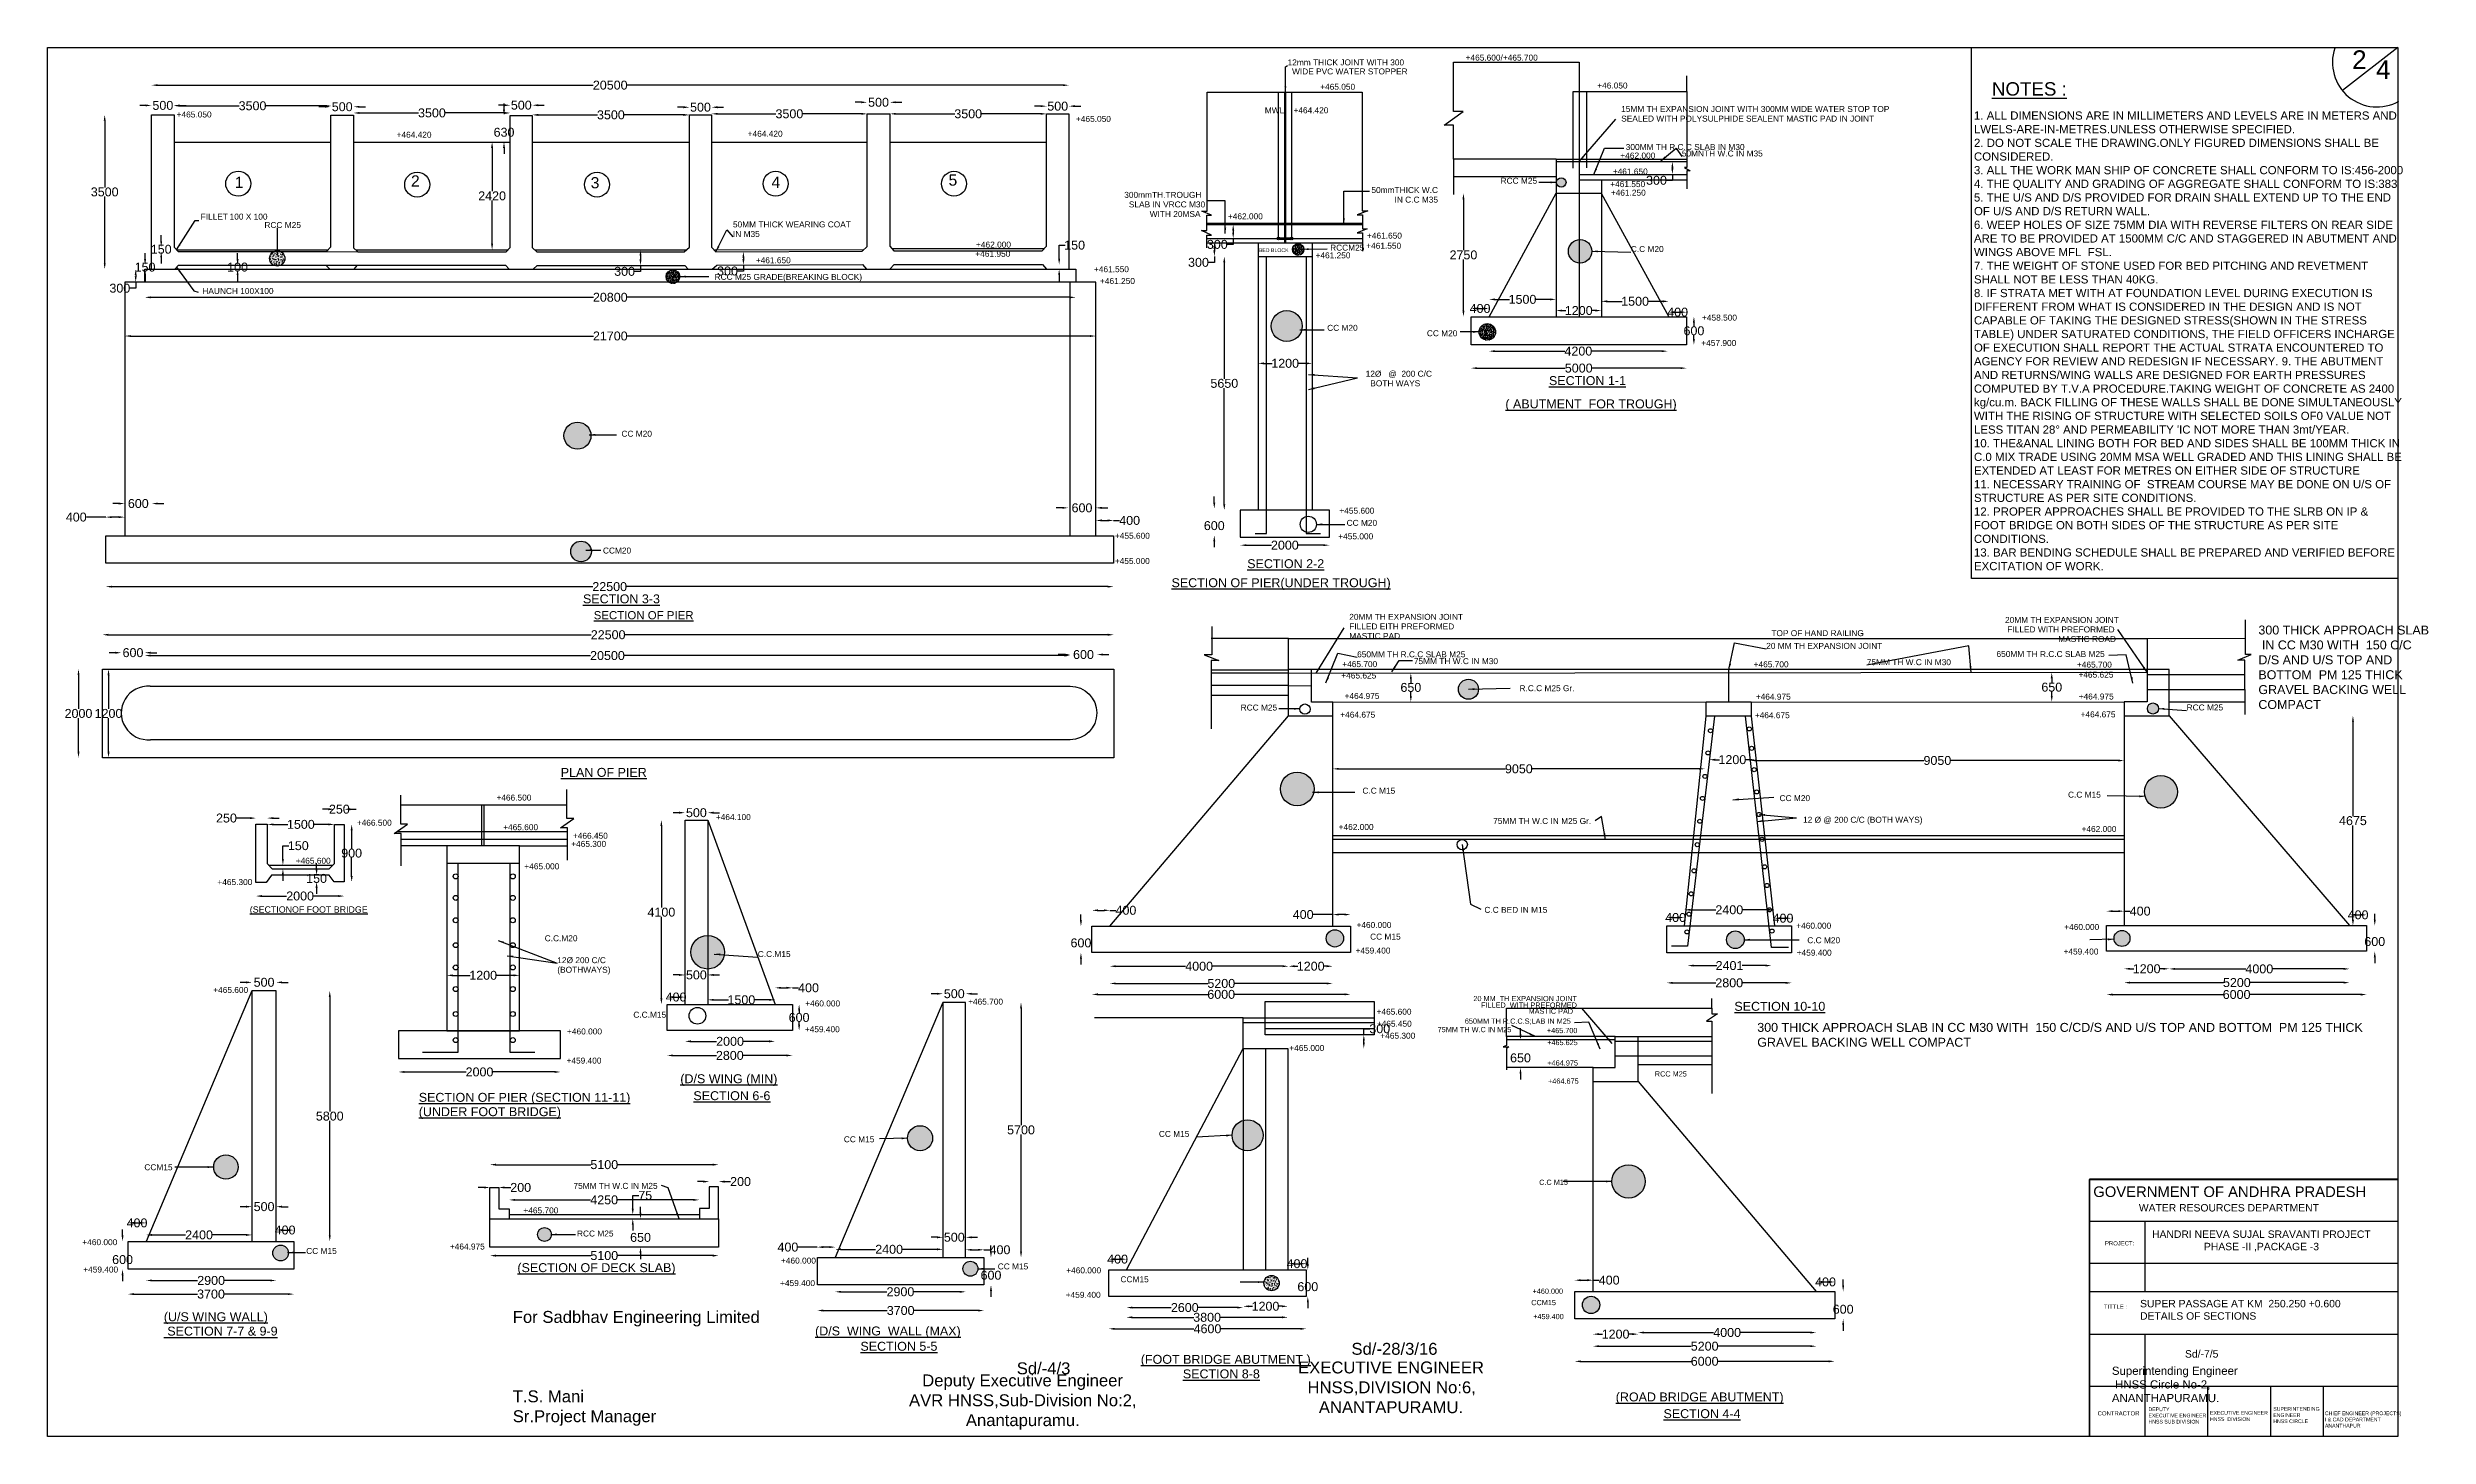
# Model space of a CAD drawing. Header units: inches. Extents: x 20490 to 23687, y 63 to 1928.
import ezdxf

# ---------------------------------------------------------------- set-up
doc = ezdxf.new("R2010")
doc.units = ezdxf.units.IN
doc.header["$MEASUREMENT"] = 0
doc.layers.add('DIMENSIONS', color=255, linetype='Continuous')
doc.layers.add('TEXT', color=1, linetype='Continuous')
doc.styles.get("Standard").update_dxf_attribs({"font": 'arial.ttf', "height": 12})
doc.dimstyles.get("Standard").update_dxf_attribs({"dimtxt": 12, "dimasz": 8, "dimexe": 0.18, "dimexo": 0.0625, "dimgap": 0.09, "dimtad": 0, "dimtih": 1, "dimtoh": 1, "dimdec": 4, "dimzin": 0, "dimdsep": 46, "dimtxsty": 'Standard', "dimcen": 0.09, "dimse1": 1, "dimse2": 1, "dimadec": 0, "dimazin": 0, "dimtfac": 1, "dimtdec": 4, "dimtofl": 0, "dimtmove": 0, "dimatfit": 3, "dimfxl": 1, "dimtolj": 1, "dimtzin": 0, "dimarcsym": 0})
pattern_1 = [(50, (0, 0), (3.5863009, -0.31376067), [0.375, -4.125]), (355, (0, 0), (-0.69375667, 3.76096067), [0.3, -3.3]), (100.4514, (0.299, -0.026), (2.8925469, 3.4471977), [0.31870095, -3.50571056]), (46.1842, (0, 1), (5.33620524, -0.8275951), [0.5625, -6.1875]), (96.6356, (0.4447, 0.931), (4.6733135, 4.8705894), [0.4780514, -5.258565]), (351.1842, (0, 1), (4.6733097, 4.870593), [0.45, -4.95]), (21, (0.5, 0.75), (2.98453526, -2.01309445), [0.375, -4.125]), (326, (0.5, 0.75), (1.21657666, 3.6257502), [0.3, -3.3]), (71.4514, (0.7487, 0.5822), (4.20111314, 1.6126525), [0.31870095, -3.50571056]), (37.5, (0, 0), (0.06079928, 1.66446927), [0, -3.26, 0, -3.35, 0, -3.3125]), (7.5, (0, 0), (1.31534769, 1.97205856), [0, -1.91, 0, -3.185, 0, -1.2625]), (327.5, (-1.115, 0), (2.66911218, -0.11277436), [0, -1.25, 0, -3.9, 0, -5.175]), (317.5, (-1.615, 0), (2.91593085, 0.5005249), [0, -1.625, 0, -2.59, 0, -3.675])]

msp = doc.modelspace()

# ---------------------------------------------------------------- texts
at = {"color": 0}
for s, height, p in [('PROJECT:', 5.688177, (23252.78831, 319.733)), ('TITTLE :', 5.688177, (23251.421, 234.55423)), ('Sd/-7/5', 9.95431, (23360.21, 169.03558))]:
    msp.add_text(s, height=height, dxfattribs=at).set_placement(p)
at = {"color": 0, "attachment_point": 1}
for s, insert, char_height, width in [('\\pi10.196;{\\H1.6667x;GOVERNMENT OF ANDHRA PRADESH}  \\P\\pi71.403;{\\H1.1667x;WATER RESOURCES DEPARTMENT }', (23226.85662, 398.93519), 8.5322656, 384.1941688), ('\\pi5.0044;HANDRI NEEVA SUJAL SRAVANTI PROJECT  \\P\\pi74.698;PHASE -II ,PACKAGE -3', (23310.95294, 339.77519), 9.9543099, 302.248503), ('SUPER PASSAGE AT KM  250.250 +0.600  \\PDETAILS OF SECTIONS ', (23299.88343, 246.51319), 9.9543099, 364.2621284), ('Superintending Engineer  HNSS Circle No-2, ANANTHAPURAMU.', (23262.02805, 156.85407), 10.9914183, 169.2648427), ('CONTRACTOR ', (23242.94885, 97.03962), 5.6881771, 70.6430462), ('DEPUTY  \\PEXECUTIVE ENGINEER  HNSS SUB DIVISION ', (23311.18341, 102.08129), 4.9771549, 95.7635897), ('EXECUTIVE ENGINEER  HNSS  DIVISION ', (23393.85502, 97.2371), 4.9771549, 88.7086345), ('SUPERINTENDING  ENGINEER  \\PHNSS CIRCLE  ', (23478.7679, 102.59078), 4.9771549, 70.6430462), ('CHIEF ENGINEER (PROJECTS) \\PI & CAD DEPARTMENT  ANANTHAPUR', (23548.081, 96.68065), 4.9771549, 117.2077208)]:
    msp.add_mtext(s, dxfattribs=dict(at, insert=insert, char_height=char_height, width=width))
at = {"layer": 'DIMENSIONS', "color": 0}
for s, height, p in [('2', 25, (23584.64381, 1899.67083)), ('4', 25, (23616.70722, 1886.35277)), ('%%UNOTES :', 18, (23100.92855, 1863.89397)), ('BED BLOCK', 5, (22116.51749, 1653.83652))]:
    msp.add_text(s, height=height, dxfattribs=at).set_placement(p)
at = {"layer": 'DIMENSIONS', "color": 0, "attachment_point": 1}
for s, insert, char_height, width in [("1. ALL DIMENSIONS ARE IN MILLIMETERS AND LEVELS ARE IN METERS AND LWELS-ARE-IN-METRES.UNLESS OTHERWISE SPECIFIED. \\P2. DO NOT SCALE THE DRAWING.ONLY FIGURED DIMENSIONS SHALL BE CONSIDERED. \\P3. ALL THE WORK MAN SHIP OF CONCRETE SHALL CONFORM TO IS:456-2000 \\P4. THE QUALITY AND GRADING OF AGGREGATE SHALL CONFORM TO IS:383 \\P5. THE U/S AND D/S PROVIDED FOR DRAIN SHALL EXTEND UP TO THE END OF U/S AND D/S RETURN WALL. \\P6. WEEP HOLES OF SIZE 75MM DIA WITH REVERSE FILTERS ON REAR SIDE ARE TO BE PROVIDED AT 1500MM C/C AND STAGGERED IN ABUTMENT AND WINGS ABOVE MFL  FSL. \\P7. THE WEIGHT OF STONE USED FOR BED PITCHING AND REVETMENT SHALL NOT BE LESS THAN 40KG. \\P8. IF STRATA MET WITH AT FOUNDATION LEVEL DURING EXECUTION IS DIFFERENT FROM WHAT IS CONSIDERED IN THE DESIGN AND IS NOT CAPABLE OF TAKING THE DESIGNED STRESS(SHOWN IN THE STRESS TABLE) UNDER SATURATED CONDITIONS, THE FIELD OFFICERS INCHARGE OF EXECUTION SHALL REPORT THE ACTUAL STRATA ENCOUNTERED TO AGENCY FOR REVIEW AND REDESIGN IF NECESSARY. 9. THE ABUTMENT AND RETURNS/WING WALLS ARE DESIGNED FOR EARTH PRESSURES COMPUTED BY T.V.A PROCEDURE.TAKING WEIGHT OF CONCRETE AS 2400 kg/cu.m. BACK FILLING OF THESE WALLS SHALL BE DONE SIMULTANEOUSLY WITH THE RISING OF STRUCTURE WITH SELECTED SOILS OF0 VALUE NOT LESS TITAN 28° AND PERMEABILITY 'IC NOT MORE THAN 3mt/YEAR.\\P10. THE&ANAL LINING BOTH FOR BED AND SIDES SHALL BE 100MM THICK IN C.0 MIX TRADE USING 20MM MSA WELL GRADED AND THIS LINING SHALL BE EXTENDED AT LEAST FOR METRES ON EITHER SIDE OF STRUCTURE \\P11. NECESSARY TRAINING OF  STREAM COURSE MAY BE DONE ON U/S OF STRUCTURE AS PER SITE CONDITIONS. \\P12. PROPER APPROACHES SHALL BE PROVIDED TO THE SLRB ON IP & FOOT BRIDGE ON BOTH SIDES OF THE STRUCTURE AS PER SITE CONDITIONS. \\P13. BAR BENDING SCHEDULE SHALL BE PREPARED AND VERIFIED BEFORE EXCITATION OF WORK. ", (23076.80574, 1842.63693), 11, 574.6077215), ('300 THICK APPROACH SLAB\\P IN CC M30 WITH  150 C/C \\PD/S AND U/S TOP AND \\PBOTTOM  PM 125 THICK \\PGRAVEL BACKING WELL COMPACT', (23458.73763, 1152.15699), 12, 228.4146794), ('300 THICK APPROACH SLAB IN CC M30 WITH  150 C/CD/S AND U/S TOP AND BOTTOM  PM 125 THICK \\PGRAVEL BACKING WELL COMPACT', (22785.8278, 618.51703), 12, 813.3041746)]:
    msp.add_mtext(s, dxfattribs=dict(at, insert=insert, char_height=char_height, width=width))
at = {"layer": 'TEXT', "color": 0}
for s, height, p in [('+465.600/+465.700', 8, (22394.18025, 1910.93048)), ('12mm THICK JOINT WITH 300', 8, (22155.17368, 1904.47003)), ('WIDE PVC WATER STOPPER', 8, (22161.14319, 1892.35453)), ('+465.050', 8, (22198.95626, 1871.75753)), ('+46.050', 8, (22570.99491, 1873.44023)), ('+465.050', 8, (20663.44112, 1834.54751)), ('+465.050', 8, (21871.01207, 1828.63899)), ('MWL    +464.420', 8, (22124.57985, 1840.20226)), ('SEALED WITH POLYSULPHIDE SEALENT MASTIC PAD IN JOINT', 8, (22603.10914, 1829.0215)), ('15MM TH EXPANSION JOINT WITH 300MM WIDE WATER STOP TOP', 8, (22603.10914, 1841.8728)), ('+464.420', 8, (20958.75701, 1807.35685)), ('+464.420', 8, (21430.20086, 1808.69388)), ('300MM TH R.C.C SLAB IN M30', 8, (22609.24659, 1790.869)), ('50MNTH W.C IN M35', 8, (22684.60653, 1782.16594)), ('+461.650', 8, (22591.82796, 1757.96144)), ('+462.000', 8, (22602.0338, 1779.38743)), ('1', 15, (20741.46069, 1740.01698)), ('2', 15, (20978.07882, 1741.78124)), ('3', 15, (21219.40578, 1739.42889)), ('4', 15, (21462.14195, 1740.02059)), ('5', 15, (21699.93729, 1742.96103)), ('300mmTH.TROUGH', 8, (21935.83452, 1726.60518)), ('50mmTHICK W.C', 8, (22267.74604, 1733.04481)), ('          IN C.C M35', 8, (22267.74604, 1720.19352)), ('RCC M25', 8, (22441.16003, 1745.55834)), ('+461.550', 8, (22588.43726, 1741.02279)), ('+461.250', 8, (22589.19075, 1729.54215)), ('FILLET', 8, (20695.69562, 1697.13839)), ('100 X 100', 8, (20734.51783, 1697.38472)), ('50MM THICK WEARING COAT', 8, (21410.40471, 1686.89695)), ('  SLAB IN VRCC M30', 8, (21935.83452, 1713.75389)), ('           WITH 20MSA', 8, (21935.83452, 1700.90259)), ('+462.000', 8, (22075.01044, 1697.7929)), ('RCC M25', 8, (20781.2707, 1686.13403)), ('IN M35', 8, (21410.40471, 1674.04565)), ('+462.000', 8, (21736.83348, 1659.83576)), ('RCCM25', 8, (22212.33017, 1655.68384)), ('+461.550', 8, (22260.7573, 1658.24216)), ('+461.650', 8, (22261.78438, 1671.83916)), ('+461.650', 8, (21441.10607, 1638.76303)), ('+461.950', 8, (21735.90852, 1647.35981)), ('+461.550', 8, (21895.1817, 1626.76402)), ('+461.250', 8, (22192.69946, 1645.37416)), ('C.C M20', 8, (22616.10018, 1653.834)), ('HAUNCH 100X100', 8, (20697.91101, 1597.49133)), ('RCC M25 GRADE(BREAKING BLOCK)', 8, (21385.74007, 1616.43073)), ('+461.250', 8, (21903.29531, 1610.9113)), ('+458.500', 8, (22711.67565, 1561.76504)), ('CC M20', 8, (22208.3228, 1548.00524)), ('CC M20', 8, (22342.19383, 1540.75603)), ('+457.900', 8, (22710.74089, 1527.67651)), ('12Ø   @  200 C/C', 8, (22260.0285, 1486.36367)), ('  BOTH WAYS', 8, (22260.0285, 1473.51238)), ('%%USECTION 1-1', 12, (22506.15677, 1475.12693)), ('%%U( ABUTMENT  FOR TROUGH)', 12, (22447.61073, 1443.88127)), ('CC M20', 8, (21260.68313, 1405.77185)), ('+455.600', 8, (22224.72311, 1302.46933)), ('CC M20', 8, (22234.40975, 1286.09092)), ('CCM20', 8, (21235.83242, 1248.89177)), ('+455.600', 8, (21923.27563, 1268.76011)), ('+455.000', 8, (22223.23287, 1267.97541)), ('+455.000', 8, (21923.1532, 1234.87595)), ('%%USECTION OF PIER(UNDER TROUGH)', 12, (21999.29599, 1203.70073)), ('%%USECTION 2-2', 12, (22100.94149, 1229.25409)), ('%%USECTION 3-3', 12, (21209.01238, 1182.04574)), ('%%USECTION OF PIER', 11, (21223.42886, 1160.56202)), ('20MM TH EXPANSION JOINT', 8, (22237.98699, 1159.85971)), ('FILLED EITH PREFORMED', 8, (22237.98699, 1147.00841)), ('20MM TH EXPANSION JOINT', 8, (23118.56017, 1155.78609)), (' FILLED WITH PREFORMED', 8, (23118.56017, 1142.9348)), ('MASTIC PAD', 8, (22237.98699, 1134.15712)), ('20 MM TH EXPANSION JOINT', 8, (22797.85108, 1120.89502)), ('TOP OF HAND RAILING', 8, (22804.75212, 1137.95659)), ('                       MASTIC ROAD', 8, (23118.56017, 1130.0835)), ('+465.625', 8, (22227.31623, 1081.05387)), ('+465.700', 8, (22228.60698, 1096.36808)), ('650MM TH R.C.C SLAB M25', 8, (22248.561, 1109.49309)), ('75MM TH W.C IN M30', 8, (22324.72442, 1100.37432)), ('+465.700', 8, (22781.0058, 1096.13411)), ('75MM TH W.C IN M30', 8, (22932.93509, 1098.9899)), ('650MM TH R.C.C SLAB M25', 8, (23107.07994, 1109.91256)), ('+465.700', 8, (23215.09109, 1095.76595)), ('+465.625', 8, (23217.14838, 1082.2239)), ('+464.975', 8, (22231.63319, 1053.5761)), ('R.C.C M25 Gr.', 8, (22466.57398, 1064.04808)), ('+464.975', 8, (22783.87459, 1052.69493)), ('+464.975', 8, (23217.51388, 1052.8584)), ('RCC M25', 8, (22092.13261, 1038.06089)), ('+464.675', 8, (22225.94668, 1028.50949)), ('+464.675', 8, (22782.51832, 1027.76142)), ('+464.675', 8, (23219.9785, 1028.87623)), ('RCC M25', 8, (23362.36554, 1038.17509)), ('%%UPLAN OF PIER', 12, (21179.13929, 948.98968)), ('C.C M15', 8, (22255.63401, 926.37027)), ('C.C M15', 8, (23203.10755, 921.07189)), ('+466.500', 8, (21092.8451, 917.13882)), ('+464.100', 8, (21387.42378, 890.91872)), ('CC M20', 8, (22815.76774, 916.39333)), ('12 Ø @ 200 C/C (BOTH WAYS)', 8, (22847.34006, 887.33538)), ('+466.500', 8, (20905.31872, 883.36516)), ('+465.600', 8, (21101.81741, 877.35901)), ('+466.450', 8, (21195.46601, 865.87329)), ('+462.000', 8, (22223.73977, 877.61096)), ('75MM TH W.C IN M25 Gr.', 8, (22431.24448, 885.67352)), ('+462.000', 8, (23221.24871, 874.95904)), ('+465.600', 8, (20823.34459, 832.27777)), ('+465.000', 8, (21130.3419, 824.84192)), ('+465.300', 8, (21193.22292, 854.94785)), ('+465.300', 8, (20718.13076, 803.65552)), ('%%U(SECTIONOF FOOT BRIDGE', 8.5, (20761.61797, 766.58356)), ('C.C BED IN M15', 8, (22419.4853, 766.35212)), ('C.C.M20', 8, (21157.62954, 728.19507)), ('+460.000', 8, (22247.68718, 746.09452)), ('CC M15', 8, (22266.02356, 730.36495)), ('+460.000', 8, (22838.21263, 745.05538)), ('+460.000', 8, (23198.09644, 743.38615)), ('12Ø 200 C/C', 8, (21174.55706, 698.76257)), ('C.C.M15', 8, (21443.73211, 706.98934)), ('+459.400', 8, (22246.39067, 711.67452)), ('+459.400', 8, (22838.82981, 708.87969)), ('C.C M20', 8, (22853.02475, 725.52873)), ('+459.400', 8, (23197.06421, 710.38368)), ('(BOTHWAYS)', 8, (21174.55706, 685.91127)), ('+465.600', 8, (20712.54807, 658.79004)), ('+460.000', 8, (21507.40604, 640.64173)), ('+465.700', 8, (21726.16504, 643.12767)), ('20 MM  TH EXPANSION JOINT', 7, (22404.67966, 647.74262)), ('FILLED  WITH PREFORMED', 7, (22414.97108, 638.94388)), ('%%USECTION 10-10', 12, (22755.105, 634.80183)), ('+460.000', 8, (21187.62988, 603.0379)), ('C.C.M15', 8, (21276.63362, 625.51761)), ('+459.400', 8, (21506.91769, 605.99861)), ('+465.600', 8, (22274.65298, 629.57005)), ('+465.450', 8, (22274.96955, 613.4394)), ('75MM TH W.C IN M25', 7, (22356.70052, 606.08575)), ('650MM TH R.C.C.S;LAB IN M25', 7, (22393.1467, 617.41523)), ('MASTIC PAD', 7, (22478.79763, 630.763)), ('+465.700', 7, (22503.3127, 604.77894)), ('+465.000', 8, (22157.52415, 580.86182)), ('+465.300', 8, (22279.71802, 597.30875)), ('+465.625', 7, (22503.71579, 588.66972)), ('+459.400', 8, (21186.93035, 563.89815)), ('%%U(D/S WING (MIN)', 12, (21339.73084, 537.54637)), ('+464.975', 7, (22504.04585, 561.2625)), ('+464.675', 7, (22504.94504, 536.87515)), ('RCC M25', 7, (22648.28224, 546.55388)), ('%%USECTION OF PIER (SECTION 11-11)', 12, (20988.53054, 512.56402)), ('%%USECTION 6-6', 12, (21357.28855, 514.7721)), ('%%U(UNDER FOOT BRIDGE)', 12, (20988.53054, 493.28707)), ('CC M15', 8, (21559.31404, 458.27067)), ('CC M15', 8, (21982.35685, 465.44219)), ('CCM15', 8, (20620.03329, 420.64044)), ('75MM TH W.C IN M25', 8, (21196.21377, 395.65688)), ('C.C M15', 7, (22492.96541, 400.96689)), ('+465.700', 8, (21129.05181, 362.66885)), ('+460.000', 8, (20536.79763, 320.04382)), ('+464.975', 8, (21030.30569, 314.17109)), ('RCC M25', 8, (21201.00817, 331.66822)), ('+459.400', 8, (20537.99176, 283.29672)), ('CC M15', 8, (20837.3747, 308.24299)), ('%%U(SECTION OF DECK SLAB)', 12, (21120.93716, 283.83249)), ('+460.000', 8, (21474.93592, 295.32312)), ('CC M15', 8, (21765.95033, 287.4413)), ('+460.000', 8, (21857.93442, 282.19211)), ('+459.400', 8, (21473.66698, 265.05362)), ('+459.400', 8, (21857.22727, 249.33892)), ('CCM15', 8, (21930.76975, 270.18127)), ('+460.000', 7, (22484.04143, 254.70712)), ('%%U(U/S WING WALL)', 12, (20646.21633, 217.89661)), ('CCM15', 7, (22482.36591, 239.45469)), ('+459.400', 7, (22484.97226, 220.66816)), ('%%U SECTION 7-7 & 9-9', 12, (20646.21633, 198.61966)), ('%%U(D/S  WING  WALL (MAX)', 12, (21520.66385, 198.78881)), ('%%USECTION 5-5', 12, (21581.57169, 178.21535)), ('Sd/-4/3', 16, (21791.47906, 146.62204)), ('%%U(FOOT BRIDGE ABUTMENT )', 12, (21958.08276, 160.6975)), ('Sd/-28/3/16', 16, (22240.92032, 172.8229)), ('%%USECTION 8-8', 12, (22014.53355, 141.19026)), ('%%U(ROAD BRIDGE ABUTMENT)', 12, (22595.81522, 110.22798)), ('%%USECTION 4-4', 12, (22659.92319, 87.73504))]:
    msp.add_text(s, height=height, dxfattribs=at).set_placement(p)
at = {"layer": 'TEXT', "color": 0, "char_height": 16, "attachment_point": 1}
for s, insert, width in [('For Sadbhav Engineering Limited\\P\\P\\P\\PT.S. Mani \\PSr.Project Manager ', (21114.7438, 231.66297), 330.2991542), ('\\pi74.043;EXECUTIVE ENGINEER  \\P\\pi86.698;HNSS,DIVISION No:6,\\P\\pi101.94;ANANTAPURAMU.', (22095.20501, 163.78885), 395.6821278), ('\\pi63.74;Deputy Executive Engineer  \\P\\pi46.043;AVR HNSS,Sub-Division No:2,\\P\\pi122.39;Anantapuramu.', (21600.80456, 146.38796), 395.6821278)]:
    msp.add_mtext(s, dxfattribs=dict(at, insert=insert, width=width))

# ---------------------------------------------------------------- blocks, each defined once
blk = doc.blocks.new('*D1')
at = {"layer": 'Defpoints', "color": 0, "transparency": 16777216}
for p in [(20629.8, 1838.2), (20660.1, 1850.7), (20660.1, 1838.2)]:
    blk.add_point(p, dxfattribs=at)
at = {"layer": 'DIMENSIONS', "color": 0, "lineweight": -2, "transparency": 16777216}
for p, q in [((20621.8, 1850.7), (20613.8, 1850.7)), ((20668.1, 1850.7), (20676.1, 1850.7))]:
    blk.add_line(p, q, dxfattribs=at)
at = {"layer": 'DIMENSIONS', "color": 0, "transparency": 16777216}
for points in [[(20621.8, 1852), (20621.8, 1849.4), (20629.8, 1850.7)], [(20668.1, 1852), (20668.1, 1849.4), (20660.1, 1850.7)]]:
    blk.add_solid(points, dxfattribs=at)
at = {"layer": 'DIMENSIONS', "color": 0, "transparency": 16777216, "insert": (20644.9, 1850.7), "char_height": 12, "attachment_point": 5}
blk.add_mtext('\\A1;500', dxfattribs=at)
blk = doc.blocks.new('*D2')
at = {"layer": 'Defpoints', "color": 0, "transparency": 16777216}
for p in [(20660.1, 1838.2), (20870.4, 1850.2), (20870.4, 1837.5)]:
    blk.add_point(p, dxfattribs=at)
at = {"layer": 'DIMENSIONS', "color": 0, "lineweight": -2, "transparency": 16777216}
for p, q in [((20668.1, 1850.2), (20747.3, 1850.2)), ((20862.4, 1850.2), (20783.2, 1850.2))]:
    blk.add_line(p, q, dxfattribs=at)
at = {"layer": 'DIMENSIONS', "color": 0, "transparency": 16777216}
for points in [[(20668.1, 1851.5), (20668.1, 1848.8), (20660.1, 1850.2)], [(20862.4, 1851.5), (20862.4, 1848.8), (20870.4, 1850.2)]]:
    blk.add_solid(points, dxfattribs=at)
at = {"layer": 'DIMENSIONS', "color": 0, "transparency": 16777216, "insert": (20765.3, 1850.2), "char_height": 12, "attachment_point": 5}
blk.add_mtext('\\A1;3500', dxfattribs=at)
blk = doc.blocks.new('*D3')
at = {"layer": 'Defpoints', "color": 0, "transparency": 16777216}
for p in [(20870.4, 1837.6), (20900.9, 1848.9), (20900.9, 1837.5)]:
    blk.add_point(p, dxfattribs=at)
at = {"layer": 'DIMENSIONS', "color": 0, "lineweight": -2, "transparency": 16777216}
for p, q in [((20862.4, 1848.9), (20854.4, 1848.9)), ((20908.9, 1848.9), (20916.9, 1848.9))]:
    blk.add_line(p, q, dxfattribs=at)
at = {"layer": 'DIMENSIONS', "color": 0, "transparency": 16777216}
for points in [[(20862.4, 1850.2), (20862.4, 1847.6), (20870.4, 1848.9)], [(20908.9, 1850.2), (20908.9, 1847.6), (20900.9, 1848.9)]]:
    blk.add_solid(points, dxfattribs=at)
at = {"layer": 'DIMENSIONS', "color": 0, "transparency": 16777216, "insert": (20885.7, 1848.9), "char_height": 12, "attachment_point": 5}
blk.add_mtext('\\A1;500', dxfattribs=at)
blk = doc.blocks.new('*D4')
at = {"layer": 'Defpoints', "color": 0, "transparency": 16777216}
for p in [(20900.9, 1837.5), (21111.5, 1840.6), (21111.5, 1837.5)]:
    blk.add_point(p, dxfattribs=at)
at = {"layer": 'DIMENSIONS', "color": 0, "lineweight": -2, "transparency": 16777216}
for p, q in [((20908.9, 1840.6), (20988.2, 1840.6)), ((21103.5, 1840.6), (21024.2, 1840.6))]:
    blk.add_line(p, q, dxfattribs=at)
at = {"layer": 'DIMENSIONS', "color": 0, "transparency": 16777216}
for points in [[(20908.9, 1841.9), (20908.9, 1839.2), (20900.9, 1840.6)], [(21103.5, 1841.9), (21103.5, 1839.2), (21111.5, 1840.6)]]:
    blk.add_solid(points, dxfattribs=at)
at = {"layer": 'DIMENSIONS', "color": 0, "transparency": 16777216, "insert": (21006.2, 1840.6), "char_height": 12, "attachment_point": 5}
blk.add_mtext('\\A1;3500', dxfattribs=at)
blk = doc.blocks.new('*D5')
at = {"layer": 'Defpoints', "color": 0, "transparency": 16777216}
for p in [(21111.5, 1837.1), (21141, 1851), (21141, 1837.1)]:
    blk.add_point(p, dxfattribs=at)
at = {"layer": 'DIMENSIONS', "color": 0, "lineweight": -2, "transparency": 16777216}
for p, q in [((21103.5, 1851), (21095.5, 1851)), ((21149, 1851), (21157, 1851))]:
    blk.add_line(p, q, dxfattribs=at)
at = {"layer": 'DIMENSIONS', "color": 0, "transparency": 16777216}
for points in [[(21103.5, 1852.3), (21103.5, 1849.6), (21111.5, 1851)], [(21149, 1852.3), (21149, 1849.6), (21141, 1851)]]:
    blk.add_solid(points, dxfattribs=at)
at = {"layer": 'DIMENSIONS', "color": 0, "transparency": 16777216, "insert": (21126.2, 1851), "char_height": 12, "attachment_point": 5}
blk.add_mtext('\\A1;500', dxfattribs=at)
blk = doc.blocks.new('*D6')
at = {"layer": 'Defpoints', "color": 0, "transparency": 16777216}
for p in [(21141, 1837.1), (21352, 1838), (21352, 1838)]:
    blk.add_point(p, dxfattribs=at)
at = {"layer": 'DIMENSIONS', "color": 0, "lineweight": -2, "transparency": 16777216}
for p, q in [((21149, 1838), (21228.5, 1838)), ((21344, 1838), (21264.5, 1838))]:
    blk.add_line(p, q, dxfattribs=at)
at = {"layer": 'DIMENSIONS', "color": 0, "transparency": 16777216}
for points in [[(21149, 1839.3), (21149, 1836.6), (21141, 1838)], [(21344, 1839.3), (21344, 1836.6), (21352, 1838)]]:
    blk.add_solid(points, dxfattribs=at)
at = {"layer": 'DIMENSIONS', "color": 0, "transparency": 16777216, "insert": (21246.5, 1838), "char_height": 12, "attachment_point": 5}
blk.add_mtext('\\A1;3500', dxfattribs=at)
blk = doc.blocks.new('*D7')
at = {"layer": 'Defpoints', "color": 0, "transparency": 16777216}
for p in [(21352, 1838), (21381.7, 1848.3), (21381.7, 1838)]:
    blk.add_point(p, dxfattribs=at)
at = {"layer": 'DIMENSIONS', "color": 0, "lineweight": -2, "transparency": 16777216}
for p, q in [((21344, 1848.3), (21336, 1848.3)), ((21389.7, 1848.3), (21397.7, 1848.3))]:
    blk.add_line(p, q, dxfattribs=at)
at = {"layer": 'DIMENSIONS', "color": 0, "transparency": 16777216}
for points in [[(21344, 1849.6), (21344, 1846.9), (21352, 1848.3)], [(21389.7, 1849.6), (21389.7, 1846.9), (21381.7, 1848.3)]]:
    blk.add_solid(points, dxfattribs=at)
at = {"layer": 'DIMENSIONS', "color": 0, "transparency": 16777216, "insert": (21366.8, 1848.3), "char_height": 12, "attachment_point": 5}
blk.add_mtext('\\A1;500', dxfattribs=at)
blk = doc.blocks.new('*D8')
at = {"layer": 'Defpoints', "color": 0, "transparency": 16777216}
for p in [(21381.7, 1838), (21590.7, 1839.4), (21590.7, 1839.4)]:
    blk.add_point(p, dxfattribs=at)
at = {"layer": 'DIMENSIONS', "color": 0, "lineweight": -2, "transparency": 16777216}
for p, q in [((21389.7, 1839.4), (21468.2, 1839.4)), ((21582.7, 1839.4), (21504.2, 1839.4))]:
    blk.add_line(p, q, dxfattribs=at)
at = {"layer": 'DIMENSIONS', "color": 0, "transparency": 16777216}
for points in [[(21389.7, 1840.7), (21389.7, 1838.1), (21381.7, 1839.4)], [(21582.7, 1840.7), (21582.7, 1838.1), (21590.7, 1839.4)]]:
    blk.add_solid(points, dxfattribs=at)
at = {"layer": 'DIMENSIONS', "color": 0, "transparency": 16777216, "insert": (21486.2, 1839.4), "char_height": 12, "attachment_point": 5}
blk.add_mtext('\\A1;3500', dxfattribs=at)
blk = doc.blocks.new('*D9')
at = {"layer": 'Defpoints', "color": 0, "transparency": 16777216}
for p in [(21621.1, 1854.9), (21590.7, 1839.4), (21621.1, 1839.4)]:
    blk.add_point(p, dxfattribs=at)
at = {"layer": 'DIMENSIONS', "color": 0, "lineweight": -2, "transparency": 16777216}
for p, q in [((21582.7, 1854.9), (21574.7, 1854.9)), ((21629.1, 1854.9), (21637.1, 1854.9))]:
    blk.add_line(p, q, dxfattribs=at)
at = {"layer": 'DIMENSIONS', "color": 0, "transparency": 16777216}
for points in [[(21582.7, 1856.2), (21582.7, 1853.6), (21590.7, 1854.9)], [(21629.1, 1856.2), (21629.1, 1853.6), (21621.1, 1854.9)]]:
    blk.add_solid(points, dxfattribs=at)
at = {"layer": 'DIMENSIONS', "color": 0, "transparency": 16777216, "insert": (21605.9, 1854.9), "char_height": 12, "attachment_point": 5}
blk.add_mtext('\\A1;500', dxfattribs=at)
blk = doc.blocks.new('*D10')
at = {"layer": 'Defpoints', "color": 0, "transparency": 16777216}
for p in [(21621.1, 1839.4), (21831.5, 1839.4), (21831.5, 1839.4)]:
    blk.add_point(p, dxfattribs=at)
at = {"layer": 'DIMENSIONS', "color": 0, "lineweight": -2, "transparency": 16777216}
for p, q in [((21629.1, 1839.4), (21708.4, 1839.4)), ((21823.5, 1839.4), (21744.3, 1839.4))]:
    blk.add_line(p, q, dxfattribs=at)
at = {"layer": 'DIMENSIONS', "color": 0, "transparency": 16777216}
for points in [[(21629.1, 1840.7), (21629.1, 1838.1), (21621.1, 1839.4)], [(21823.5, 1840.7), (21823.5, 1838.1), (21831.5, 1839.4)]]:
    blk.add_solid(points, dxfattribs=at)
at = {"layer": 'DIMENSIONS', "color": 0, "transparency": 16777216, "insert": (21726.3, 1839.4), "char_height": 12, "attachment_point": 5}
blk.add_mtext('\\A1;3500', dxfattribs=at)
blk = doc.blocks.new('*D11')
at = {"layer": 'Defpoints', "color": 0, "transparency": 16777216}
for p in [(21831.5, 1839.6), (21861.5, 1849.7), (21861.5, 1839.5)]:
    blk.add_point(p, dxfattribs=at)
at = {"layer": 'DIMENSIONS', "color": 0, "lineweight": -2, "transparency": 16777216}
for p, q in [((21823.5, 1849.7), (21815.5, 1849.7)), ((21869.5, 1849.7), (21877.5, 1849.7))]:
    blk.add_line(p, q, dxfattribs=at)
at = {"layer": 'DIMENSIONS', "color": 0, "transparency": 16777216}
for points in [[(21823.5, 1851.1), (21823.5, 1848.4), (21831.5, 1849.7)], [(21869.5, 1851.1), (21869.5, 1848.4), (21861.5, 1849.7)]]:
    blk.add_solid(points, dxfattribs=at)
at = {"layer": 'DIMENSIONS', "color": 0, "transparency": 16777216, "insert": (21846.5, 1849.7), "char_height": 12, "attachment_point": 5}
blk.add_mtext('\\A1;500', dxfattribs=at)
blk = doc.blocks.new('*D12')
at = {"layer": 'Defpoints', "color": 0, "transparency": 16777216}
for p in [(21861.5, 1877.9), (20629.8, 1838.2), (21861.5, 1839.6)]:
    blk.add_point(p, dxfattribs=at)
at = {"layer": 'DIMENSIONS', "color": 0, "lineweight": -2, "transparency": 16777216}
for p, q in [((20637.8, 1877.9), (21222.9, 1877.9)), ((21853.5, 1877.9), (21268.4, 1877.9))]:
    blk.add_line(p, q, dxfattribs=at)
at = {"layer": 'DIMENSIONS', "color": 0, "transparency": 16777216}
for points in [[(20637.8, 1879.2), (20637.8, 1876.6), (20629.8, 1877.9)], [(21853.5, 1879.2), (21853.5, 1876.6), (21861.5, 1877.9)]]:
    blk.add_solid(points, dxfattribs=at)
at = {"layer": 'DIMENSIONS', "color": 0, "transparency": 16777216, "insert": (21245.6, 1877.9), "char_height": 12, "attachment_point": 5}
blk.add_mtext('\\A1;20500', dxfattribs=at)
blk = doc.blocks.new('*D13')
at = {"layer": 'Defpoints', "color": 0, "transparency": 16777216}
for p in [(20629.8, 1838.2), (20566.8, 1630.8), (20629.8, 1630.8)]:
    blk.add_point(p, dxfattribs=at)
at = {"layer": 'DIMENSIONS', "color": 0, "lineweight": -2, "transparency": 16777216}
for p, q in [((20566.8, 1830.2), (20566.8, 1740.7)), ((20566.8, 1638.8), (20566.8, 1728.3))]:
    blk.add_line(p, q, dxfattribs=at)
at = {"layer": 'DIMENSIONS', "color": 0, "transparency": 16777216}
for points in [[(20565.5, 1830.2), (20568.1, 1830.2), (20566.8, 1838.2)], [(20565.5, 1638.8), (20568.1, 1638.8), (20566.8, 1630.8)]]:
    blk.add_solid(points, dxfattribs=at)
at = {"layer": 'DIMENSIONS', "color": 0, "transparency": 16777216, "insert": (20566.8, 1734.5), "char_height": 12, "attachment_point": 5}
blk.add_mtext('\\A1;3500', dxfattribs=at)
blk = doc.blocks.new('*D14')
at = {"layer": 'Defpoints', "color": 0, "transparency": 16777216}
for p in [(20642.7, 1654.5), (20660.1, 1660.4), (20665.4, 1654.5)]:
    blk.add_point(p, dxfattribs=at)
at = {"layer": 'DIMENSIONS', "color": 0, "lineweight": -2, "transparency": 16777216}
for p, q in [((20642.7, 1668.4), (20642.7, 1676.4)), ((20642.7, 1646.5), (20642.7, 1638.5))]:
    blk.add_line(p, q, dxfattribs=at)
at = {"layer": 'DIMENSIONS', "color": 0, "transparency": 16777216}
for points in [[(20641.4, 1668.4), (20644, 1668.4), (20642.7, 1660.4)], [(20641.4, 1646.5), (20644, 1646.5), (20642.7, 1654.5)]]:
    blk.add_solid(points, dxfattribs=at)
at = {"layer": 'DIMENSIONS', "color": 0, "transparency": 16777216, "insert": (20642.7, 1657.5), "char_height": 12, "attachment_point": 5}
blk.add_mtext('\\A1;150', dxfattribs=at)
blk = doc.blocks.new('*D15')
at = {"layer": 'Defpoints', "color": 0, "transparency": 16777216}
for p in [(20620.8, 1630.8), (20608.4, 1613.2), (20620.8, 1613.2)]:
    blk.add_point(p, dxfattribs=at)
at = {"layer": 'DIMENSIONS', "color": 0, "lineweight": -2, "transparency": 16777216}
for p, q in [((20608.4, 1605.2), (20600.4, 1605.2)), ((20608.4, 1622.8), (20608.4, 1621.2)), ((20608.4, 1613.2), (20608.4, 1605.2))]:
    blk.add_line(p, q, dxfattribs=at)
at = {"layer": 'DIMENSIONS', "color": 0, "transparency": 16777216}
for points in [[(20607.1, 1622.8), (20609.7, 1622.8), (20608.4, 1630.8)], [(20607.1, 1621.2), (20609.7, 1621.2), (20608.4, 1613.2)]]:
    blk.add_solid(points, dxfattribs=at)
at = {"layer": 'DIMENSIONS', "color": 0, "transparency": 16777216, "insert": (20587.1, 1605.2), "char_height": 12, "attachment_point": 5}
blk.add_mtext('\\A1;300', dxfattribs=at)
blk = doc.blocks.new('*D16')
at = {"layer": 'Defpoints', "color": 0, "transparency": 16777216}
for p in [(20620.7, 1613.2), (21870.7, 1613.2), (21870.7, 1593)]:
    blk.add_point(p, dxfattribs=at)
at = {"layer": 'DIMENSIONS', "color": 0, "lineweight": -2, "transparency": 16777216}
for p, q in [((20628.7, 1593), (21223, 1593)), ((21862.7, 1593), (21268.5, 1593))]:
    blk.add_line(p, q, dxfattribs=at)
at = {"layer": 'DIMENSIONS', "color": 0, "transparency": 16777216}
for points in [[(20628.7, 1594.3), (20628.7, 1591.6), (20620.7, 1593)], [(21862.7, 1594.3), (21862.7, 1591.6), (21870.7, 1593)]]:
    blk.add_solid(points, dxfattribs=at)
at = {"layer": 'DIMENSIONS', "color": 0, "transparency": 16777216, "insert": (21245.7, 1593), "char_height": 12, "attachment_point": 5}
blk.add_mtext('\\A1;20800', dxfattribs=at)
blk = doc.blocks.new('*D17')
at = {"layer": 'Defpoints', "color": 0, "transparency": 16777216}
for p in [(20593.7, 1550.5), (21897.8, 1550.5), (21897.8, 1541)]:
    blk.add_point(p, dxfattribs=at)
at = {"layer": 'DIMENSIONS', "color": 0, "lineweight": -2, "transparency": 16777216}
for p, q in [((20601.7, 1541), (21223, 1541)), ((21889.8, 1541), (21268.5, 1541))]:
    blk.add_line(p, q, dxfattribs=at)
at = {"layer": 'DIMENSIONS', "color": 0, "transparency": 16777216}
for points in [[(20601.7, 1542.3), (20601.7, 1539.7), (20593.7, 1541)], [(21889.8, 1542.3), (21889.8, 1539.7), (21897.8, 1541)]]:
    blk.add_solid(points, dxfattribs=at)
at = {"layer": 'DIMENSIONS', "color": 0, "transparency": 16777216, "insert": (21245.7, 1541), "char_height": 12, "attachment_point": 5}
blk.add_mtext('\\A1;21700', dxfattribs=at)
blk = doc.blocks.new('*D18')
at = {"layer": 'Defpoints', "color": 0, "transparency": 16777216}
for p in [(21921.5, 1293.3), (21897.8, 1272.7), (21921.5, 1272.7)]:
    blk.add_point(p, dxfattribs=at)
at = {"layer": 'DIMENSIONS', "color": 0, "lineweight": -2, "transparency": 16777216}
for p, q in [((21905.8, 1293.3), (21913.5, 1293.3)), ((21921.5, 1293.3), (21929.5, 1293.3))]:
    blk.add_line(p, q, dxfattribs=at)
at = {"layer": 'DIMENSIONS', "color": 0, "transparency": 16777216}
for points in [[(21905.8, 1294.7), (21905.8, 1292), (21897.8, 1293.3)], [(21913.5, 1294.7), (21913.5, 1292), (21921.5, 1293.3)]]:
    blk.add_solid(points, dxfattribs=at)
at = {"layer": 'DIMENSIONS', "color": 0, "transparency": 16777216, "insert": (21943.1, 1293.3), "char_height": 12, "attachment_point": 5}
blk.add_mtext('\\A1;400', dxfattribs=at)
blk = doc.blocks.new('*D19')
at = {"layer": 'Defpoints', "color": 0, "transparency": 16777216}
for p in [(20593.7, 1297.8), (20568.2, 1272.7), (20593.7, 1272.7)]:
    blk.add_point(p, dxfattribs=at)
at = {"layer": 'DIMENSIONS', "color": 0, "lineweight": -2, "transparency": 16777216}
for p, q in [((20568.2, 1297.8), (20542.2, 1297.8)), ((20585.7, 1297.8), (20576.2, 1297.8))]:
    blk.add_line(p, q, dxfattribs=at)
at = {"layer": 'DIMENSIONS', "color": 0, "transparency": 16777216}
for points in [[(20576.2, 1299.1), (20576.2, 1296.5), (20568.2, 1297.8)], [(20585.7, 1299.1), (20585.7, 1296.5), (20593.7, 1297.8)]]:
    blk.add_solid(points, dxfattribs=at)
at = {"layer": 'DIMENSIONS', "color": 0, "transparency": 16777216, "insert": (20528.6, 1297.8), "char_height": 12, "attachment_point": 5}
blk.add_mtext('\\A1;400', dxfattribs=at)
blk = doc.blocks.new('*D20')
at = {"layer": 'Defpoints', "color": 0, "transparency": 16777216}
for p in [(20630, 1316), (20593.7, 1272.8), (20630, 1272.7)]:
    blk.add_point(p, dxfattribs=at)
at = {"layer": 'DIMENSIONS', "color": 0, "lineweight": -2, "transparency": 16777216}
for p, q in [((20585.7, 1316), (20577.7, 1316)), ((20638, 1316), (20646, 1316))]:
    blk.add_line(p, q, dxfattribs=at)
at = {"layer": 'DIMENSIONS', "color": 0, "transparency": 16777216}
for points in [[(20585.7, 1317.3), (20585.7, 1314.7), (20593.7, 1316)], [(20638, 1317.3), (20638, 1314.7), (20630, 1316)]]:
    blk.add_solid(points, dxfattribs=at)
at = {"layer": 'DIMENSIONS', "color": 0, "transparency": 16777216, "insert": (20611.9, 1316), "char_height": 12, "attachment_point": 5}
blk.add_mtext('\\A1;600', dxfattribs=at)
blk = doc.blocks.new('*D21')
at = {"layer": 'Defpoints', "color": 0, "transparency": 16777216}
for p in [(21860.5, 1310.2), (21860.5, 1272.7), (21897.8, 1272.8)]:
    blk.add_point(p, dxfattribs=at)
at = {"layer": 'DIMENSIONS', "color": 0, "lineweight": -2, "transparency": 16777216}
for p, q in [((21852.5, 1310.2), (21844.5, 1310.2)), ((21905.8, 1310.2), (21913.8, 1310.2))]:
    blk.add_line(p, q, dxfattribs=at)
at = {"layer": 'DIMENSIONS', "color": 0, "transparency": 16777216}
for points in [[(21852.5, 1311.6), (21852.5, 1308.9), (21860.5, 1310.2)], [(21905.8, 1311.6), (21905.8, 1308.9), (21897.8, 1310.2)]]:
    blk.add_solid(points, dxfattribs=at)
at = {"layer": 'DIMENSIONS', "color": 0, "transparency": 16777216, "insert": (21879.1, 1310.2), "char_height": 12, "attachment_point": 5}
blk.add_mtext('\\A1;600', dxfattribs=at)
blk = doc.blocks.new('*D22')
at = {"layer": 'Defpoints', "color": 0, "transparency": 16777216}
for p in [(20568.2, 1235.8), (21921.5, 1235.8), (20568.2, 1204.4)]:
    blk.add_point(p, dxfattribs=at)
at = {"layer": 'DIMENSIONS', "color": 0, "lineweight": -2, "transparency": 16777216}
for p, q in [((20576.2, 1204.4), (21222.1, 1204.4)), ((21913.5, 1204.4), (21267.6, 1204.4))]:
    blk.add_line(p, q, dxfattribs=at)
at = {"layer": 'DIMENSIONS', "color": 0, "transparency": 16777216}
for points in [[(20576.2, 1205.7), (20576.2, 1203.1), (20568.2, 1204.4)], [(21913.5, 1205.7), (21913.5, 1203.1), (21921.5, 1204.4)]]:
    blk.add_solid(points, dxfattribs=at)
at = {"layer": 'DIMENSIONS', "color": 0, "transparency": 16777216, "insert": (21244.9, 1204.4), "char_height": 12, "attachment_point": 5}
blk.add_mtext('\\A1;22500', dxfattribs=at)
blk = doc.blocks.new('*D23')
at = {"layer": 'Defpoints', "color": 0, "transparency": 16777216}
for p in [(21921.7, 1139.8), (20563.9, 1093.5), (21921.7, 1093.5)]:
    blk.add_point(p, dxfattribs=at)
at = {"layer": 'DIMENSIONS', "color": 0, "lineweight": -2, "transparency": 16777216}
for p, q in [((20571.9, 1139.8), (21220, 1139.8)), ((21913.7, 1139.8), (21265.5, 1139.8))]:
    blk.add_line(p, q, dxfattribs=at)
at = {"layer": 'DIMENSIONS', "color": 0, "transparency": 16777216}
for points in [[(20571.9, 1141.2), (20571.9, 1138.5), (20563.9, 1139.8)], [(21913.7, 1141.2), (21913.7, 1138.5), (21921.7, 1139.8)]]:
    blk.add_solid(points, dxfattribs=at)
at = {"layer": 'DIMENSIONS', "color": 0, "transparency": 16777216, "insert": (21242.8, 1139.8), "char_height": 12, "attachment_point": 5}
blk.add_mtext('\\A1;22500', dxfattribs=at)
blk = doc.blocks.new('*D24')
at = {"layer": 'Defpoints', "color": 0, "transparency": 16777216}
for p in [(20620.6, 1115.7), (20620.6, 1070.5), (20589, 1034.8)]:
    blk.add_point(p, dxfattribs=at)
at = {"layer": 'DIMENSIONS', "color": 0, "lineweight": -2, "transparency": 16777216}
for p, q in [((20581, 1115.7), (20573, 1115.7)), ((20628.6, 1115.7), (20636.6, 1115.7))]:
    blk.add_line(p, q, dxfattribs=at)
at = {"layer": 'DIMENSIONS', "color": 0, "transparency": 16777216}
for points in [[(20581, 1117), (20581, 1114.3), (20589, 1115.7)], [(20628.6, 1117), (20628.6, 1114.3), (20620.6, 1115.7)]]:
    blk.add_solid(points, dxfattribs=at)
at = {"layer": 'DIMENSIONS', "color": 0, "transparency": 16777216, "insert": (20604.8, 1115.7), "char_height": 12, "attachment_point": 5}
blk.add_mtext('\\A1;600', dxfattribs=at)
blk = doc.blocks.new('*D25')
at = {"layer": 'Defpoints', "color": 0, "transparency": 16777216}
for p in [(21863.2, 1111.8), (20620.6, 1070.6), (21863.2, 1070.7)]:
    blk.add_point(p, dxfattribs=at)
at = {"layer": 'DIMENSIONS', "color": 0, "lineweight": -2, "transparency": 16777216}
for p, q in [((20628.6, 1111.8), (21219.1, 1111.8)), ((21855.2, 1111.8), (21264.6, 1111.8))]:
    blk.add_line(p, q, dxfattribs=at)
at = {"layer": 'DIMENSIONS', "color": 0, "transparency": 16777216}
for points in [[(20628.6, 1113.2), (20628.6, 1110.5), (20620.6, 1111.8)], [(21855.2, 1113.2), (21855.2, 1110.5), (21863.2, 1111.8)]]:
    blk.add_solid(points, dxfattribs=at)
at = {"layer": 'DIMENSIONS', "color": 0, "transparency": 16777216, "insert": (21241.9, 1111.8), "char_height": 12, "attachment_point": 5}
blk.add_mtext('\\A1;20500', dxfattribs=at)
blk = doc.blocks.new('*D26')
at = {"layer": 'Defpoints', "color": 0, "transparency": 16777216}
for p in [(21899.1, 1113.2), (21863.2, 1070.8), (21899.1, 1034.8)]:
    blk.add_point(p, dxfattribs=at)
at = {"layer": 'DIMENSIONS', "color": 0, "lineweight": -2, "transparency": 16777216}
for p, q in [((21855.2, 1113.2), (21847.2, 1113.2)), ((21907.1, 1113.2), (21915.1, 1113.2))]:
    blk.add_line(p, q, dxfattribs=at)
at = {"layer": 'DIMENSIONS', "color": 0, "transparency": 16777216}
for points in [[(21855.2, 1114.5), (21855.2, 1111.9), (21863.2, 1113.2)], [(21907.1, 1114.5), (21907.1, 1111.9), (21899.1, 1113.2)]]:
    blk.add_solid(points, dxfattribs=at)
at = {"layer": 'DIMENSIONS', "color": 0, "transparency": 16777216, "insert": (21881.1, 1113.2), "char_height": 12, "attachment_point": 5}
blk.add_mtext('\\A1;600', dxfattribs=at)
blk = doc.blocks.new('*D27')
at = {"layer": 'Defpoints', "color": 0, "transparency": 16777216}
for p in [(20563.9, 1093.6), (20531.6, 974.7), (20563.9, 974.7)]:
    blk.add_point(p, dxfattribs=at)
at = {"layer": 'DIMENSIONS', "color": 0, "lineweight": -2, "transparency": 16777216}
for p, q in [((20531.6, 1085.6), (20531.6, 1040.3)), ((20531.6, 982.7), (20531.6, 1027.9))]:
    blk.add_line(p, q, dxfattribs=at)
at = {"layer": 'DIMENSIONS', "color": 0, "transparency": 16777216}
for points in [[(20530.3, 1085.6), (20533, 1085.6), (20531.6, 1093.6)], [(20530.3, 982.7), (20533, 982.7), (20531.6, 974.7)]]:
    blk.add_solid(points, dxfattribs=at)
at = {"layer": 'DIMENSIONS', "color": 0, "transparency": 16777216, "insert": (20531.6, 1034.1), "char_height": 12, "attachment_point": 5}
blk.add_mtext('\\A1;2000', dxfattribs=at)
blk = doc.blocks.new('*D28')
at = {"layer": 'Defpoints', "color": 0, "transparency": 16777216}
for p in [(20563.9, 1093.5), (20563.9, 974.7), (20571.9, 974.7)]:
    blk.add_point(p, dxfattribs=at)
at = {"layer": 'DIMENSIONS', "color": 0, "lineweight": -2, "transparency": 16777216}
for p, q in [((20571.9, 1085.5), (20571.9, 1040.3)), ((20571.9, 982.7), (20571.9, 1027.9))]:
    blk.add_line(p, q, dxfattribs=at)
at = {"layer": 'DIMENSIONS', "color": 0, "transparency": 16777216}
for points in [[(20570.6, 1085.5), (20573.3, 1085.5), (20571.9, 1093.5)], [(20570.6, 982.7), (20573.3, 982.7), (20571.9, 974.7)]]:
    blk.add_solid(points, dxfattribs=at)
at = {"layer": 'DIMENSIONS', "color": 0, "transparency": 16777216, "insert": (20571.9, 1034.1), "char_height": 12, "attachment_point": 5}
blk.add_mtext('\\A1;1200', dxfattribs=at)
blk = doc.blocks.new('*D29')
at = {"layer": 'Defpoints', "color": 0, "transparency": 16777216}
for p in [(22082.1, 1690.6), (22082.1, 1672), (22082.1, 1672)]:
    blk.add_point(p, dxfattribs=at)
at = {"layer": 'DIMENSIONS', "color": 0, "lineweight": -2, "transparency": 16777216}
for p, q in [((22082.1, 1664), (22074.1, 1664)), ((22082.1, 1682.6), (22082.1, 1680)), ((22082.1, 1672), (22082.1, 1664))]:
    blk.add_line(p, q, dxfattribs=at)
at = {"layer": 'DIMENSIONS', "color": 0, "transparency": 16777216}
for points in [[(22080.8, 1682.6), (22083.5, 1682.6), (22082.1, 1690.6)], [(22080.8, 1680), (22083.5, 1680), (22082.1, 1672)]]:
    blk.add_solid(points, dxfattribs=at)
at = {"layer": 'DIMENSIONS', "color": 0, "transparency": 16777216, "insert": (22060.8, 1664), "char_height": 12, "attachment_point": 5}
blk.add_mtext('\\A1;300', dxfattribs=at)
blk = doc.blocks.new('*D30')
at = {"layer": 'Defpoints', "color": 0, "transparency": 16777216}
for p in [(22115.7, 1666.3), (22056.9, 1647.9), (22115.7, 1647.9)]:
    blk.add_point(p, dxfattribs=at)
at = {"layer": 'DIMENSIONS', "color": 0, "lineweight": -2, "transparency": 16777216}
for p, q in [((22056.9, 1639.9), (22048.9, 1639.9)), ((22056.9, 1658.3), (22056.9, 1655.9)), ((22056.9, 1647.9), (22056.9, 1639.9))]:
    blk.add_line(p, q, dxfattribs=at)
at = {"layer": 'DIMENSIONS', "color": 0, "transparency": 16777216}
for points in [[(22055.5, 1658.3), (22058.2, 1658.3), (22056.9, 1666.3)], [(22055.5, 1655.9), (22058.2, 1655.9), (22056.9, 1647.9)]]:
    blk.add_solid(points, dxfattribs=at)
at = {"layer": 'DIMENSIONS', "color": 0, "transparency": 16777216, "insert": (22035.5, 1639.9), "char_height": 12, "attachment_point": 5}
blk.add_mtext('\\A1;300', dxfattribs=at)
blk = doc.blocks.new('*D31')
at = {"layer": 'Defpoints', "color": 0, "transparency": 16777216}
for p in [(22115.6, 1647.9), (22070.2, 1307), (22115.7, 1307)]:
    blk.add_point(p, dxfattribs=at)
at = {"layer": 'DIMENSIONS', "color": 0, "lineweight": -2, "transparency": 16777216}
for p, q in [((22070.2, 1639.9), (22070.2, 1483.7)), ((22070.2, 1315), (22070.2, 1471.2))]:
    blk.add_line(p, q, dxfattribs=at)
at = {"layer": 'DIMENSIONS', "color": 0, "transparency": 16777216}
for points in [[(22068.8, 1639.9), (22071.5, 1639.9), (22070.2, 1647.9)], [(22068.8, 1315), (22071.5, 1315), (22070.2, 1307)]]:
    blk.add_solid(points, dxfattribs=at)
at = {"layer": 'DIMENSIONS', "color": 0, "transparency": 16777216, "insert": (22070.2, 1477.4), "char_height": 12, "attachment_point": 5}
blk.add_mtext('\\A1;5650', dxfattribs=at)
blk = doc.blocks.new('*D32')
at = {"layer": 'Defpoints', "color": 0, "transparency": 16777216}
for p in [(22079.9, 1309.3), (22056.7, 1273.3), (22081.1, 1273.3)]:
    blk.add_point(p, dxfattribs=at)
at = {"layer": 'DIMENSIONS', "color": 0, "lineweight": -2, "transparency": 16777216}
for p, q in [((22056.7, 1317.3), (22056.7, 1325.3)), ((22056.7, 1265.3), (22056.7, 1257.3))]:
    blk.add_line(p, q, dxfattribs=at)
at = {"layer": 'DIMENSIONS', "color": 0, "transparency": 16777216}
for points in [[(22055.4, 1317.3), (22058.1, 1317.3), (22056.7, 1309.3)], [(22055.4, 1265.3), (22058.1, 1265.3), (22056.7, 1273.3)]]:
    blk.add_solid(points, dxfattribs=at)
at = {"layer": 'DIMENSIONS', "color": 0, "transparency": 16777216, "insert": (22056.7, 1286.3), "char_height": 12, "attachment_point": 5}
blk.add_mtext('\\A1;600', dxfattribs=at)
blk = doc.blocks.new('*D33')
at = {"layer": 'Defpoints', "color": 0, "transparency": 16777216}
for p in [(22115.7, 1504.3), (22188.2, 1504.3), (22188.2, 1504.3)]:
    blk.add_point(p, dxfattribs=at)
at = {"layer": 'DIMENSIONS', "color": 0, "lineweight": -2, "transparency": 16777216}
for p, q in [((22123.7, 1504.3), (22134.5, 1504.3)), ((22180.2, 1504.3), (22169.4, 1504.3))]:
    blk.add_line(p, q, dxfattribs=at)
at = {"layer": 'DIMENSIONS', "color": 0, "transparency": 16777216}
for points in [[(22123.7, 1505.6), (22123.7, 1502.9), (22115.7, 1504.3)], [(22180.2, 1505.6), (22180.2, 1502.9), (22188.2, 1504.3)]]:
    blk.add_solid(points, dxfattribs=at)
at = {"layer": 'DIMENSIONS', "color": 0, "transparency": 16777216, "insert": (22151.9, 1504.3), "char_height": 12, "attachment_point": 5}
blk.add_mtext('\\A1;1200', dxfattribs=at)
blk = doc.blocks.new('*D34')
at = {"layer": 'Defpoints', "color": 0, "transparency": 16777216}
for p in [(22091.7, 1271), (22211.3, 1271), (22211.3, 1260.1)]:
    blk.add_point(p, dxfattribs=at)
at = {"layer": 'DIMENSIONS', "color": 0, "lineweight": -2, "transparency": 16777216}
for p, q in [((22099.7, 1260.1), (22133.4, 1260.1)), ((22203.3, 1260.1), (22169.5, 1260.1))]:
    blk.add_line(p, q, dxfattribs=at)
at = {"layer": 'DIMENSIONS', "color": 0, "transparency": 16777216}
for points in [[(22099.7, 1261.4), (22099.7, 1258.8), (22091.7, 1260.1)], [(22203.3, 1261.4), (22203.3, 1258.8), (22211.3, 1260.1)]]:
    blk.add_solid(points, dxfattribs=at)
at = {"layer": 'DIMENSIONS', "color": 0, "transparency": 16777216, "insert": (22151.5, 1260.1), "char_height": 12, "attachment_point": 5}
blk.add_mtext('\\A1;2000', dxfattribs=at)
blk = doc.blocks.new('*D35')
at = {"layer": 'Defpoints', "color": 0, "transparency": 16777216}
for p in [(22515.6, 1732.8), (22391.3, 1567), (22515.6, 1567)]:
    blk.add_point(p, dxfattribs=at)
at = {"layer": 'DIMENSIONS', "color": 0, "lineweight": -2, "transparency": 16777216}
for p, q in [((22391.3, 1724.8), (22391.3, 1656.1)), ((22391.3, 1575), (22391.3, 1643.7))]:
    blk.add_line(p, q, dxfattribs=at)
at = {"layer": 'DIMENSIONS', "color": 0, "transparency": 16777216}
for points in [[(22390, 1724.8), (22392.6, 1724.8), (22391.3, 1732.8)], [(22390, 1575), (22392.6, 1575), (22391.3, 1567)]]:
    blk.add_solid(points, dxfattribs=at)
at = {"layer": 'DIMENSIONS', "color": 0, "transparency": 16777216, "insert": (22391.3, 1649.9), "char_height": 12, "attachment_point": 5}
blk.add_mtext('\\A1;2750', dxfattribs=at)
blk = doc.blocks.new('*D36')
at = {"layer": 'Defpoints', "color": 0, "transparency": 16777216}
for p in [(22401.5, 1567), (22425.7, 1578), (22425.7, 1567)]:
    blk.add_point(p, dxfattribs=at)
at = {"layer": 'DIMENSIONS', "color": 0, "lineweight": -2, "transparency": 16777216}
blk.add_line((22409.5, 1578), (22417.7, 1578), dxfattribs=at)
at = {"layer": 'DIMENSIONS', "color": 0, "transparency": 16777216}
for points in [[(22409.5, 1579.3), (22409.5, 1576.6), (22401.5, 1578)], [(22417.7, 1579.3), (22417.7, 1576.6), (22425.7, 1578)]]:
    blk.add_solid(points, dxfattribs=at)
at = {"layer": 'DIMENSIONS', "color": 0, "transparency": 16777216, "insert": (22413.6, 1578), "char_height": 12, "attachment_point": 5}
blk.add_mtext('\\A1;400', dxfattribs=at)
blk = doc.blocks.new('*D37')
at = {"layer": 'Defpoints', "color": 0, "transparency": 16777216}
for p in [(22425.7, 1567), (22515.6, 1590.2), (22515.6, 1567)]:
    blk.add_point(p, dxfattribs=at)
at = {"layer": 'DIMENSIONS', "color": 0, "lineweight": -2, "transparency": 16777216}
for p, q in [((22433.7, 1590.2), (22453.2, 1590.2)), ((22507.6, 1590.2), (22488.1, 1590.2))]:
    blk.add_line(p, q, dxfattribs=at)
at = {"layer": 'DIMENSIONS', "color": 0, "transparency": 16777216}
for points in [[(22433.7, 1591.5), (22433.7, 1588.9), (22425.7, 1590.2)], [(22507.6, 1591.5), (22507.6, 1588.9), (22515.6, 1590.2)]]:
    blk.add_solid(points, dxfattribs=at)
at = {"layer": 'DIMENSIONS', "color": 0, "transparency": 16777216, "insert": (22470.6, 1590.2), "char_height": 12, "attachment_point": 5}
blk.add_mtext('\\A1;1500', dxfattribs=at)
blk = doc.blocks.new('*D38')
at = {"layer": 'Defpoints', "color": 0, "transparency": 16777216}
for p in [(22515.6, 1567), (22576.5, 1575.2), (22576.5, 1567)]:
    blk.add_point(p, dxfattribs=at)
at = {"layer": 'DIMENSIONS', "color": 0, "lineweight": -2, "transparency": 16777216}
for p, q in [((22523.6, 1575.2), (22528.7, 1575.2)), ((22568.5, 1575.2), (22563.5, 1575.2))]:
    blk.add_line(p, q, dxfattribs=at)
at = {"layer": 'DIMENSIONS', "color": 0, "transparency": 16777216}
for points in [[(22523.6, 1576.5), (22523.6, 1573.9), (22515.6, 1575.2)], [(22568.5, 1576.5), (22568.5, 1573.9), (22576.5, 1575.2)]]:
    blk.add_solid(points, dxfattribs=at)
at = {"layer": 'DIMENSIONS', "color": 0, "transparency": 16777216, "insert": (22546.1, 1575.2), "char_height": 12, "attachment_point": 5}
blk.add_mtext('\\A1;1200', dxfattribs=at)
blk = doc.blocks.new('*D39')
at = {"layer": 'Defpoints', "color": 0, "transparency": 16777216}
for p in [(22576.5, 1567), (22667, 1587.6), (22667, 1567)]:
    blk.add_point(p, dxfattribs=at)
at = {"layer": 'DIMENSIONS', "color": 0, "lineweight": -2, "transparency": 16777216}
for p, q in [((22584.5, 1587.6), (22604.4, 1587.6)), ((22659, 1587.6), (22639.2, 1587.6))]:
    blk.add_line(p, q, dxfattribs=at)
at = {"layer": 'DIMENSIONS', "color": 0, "transparency": 16777216}
for points in [[(22584.5, 1588.9), (22584.5, 1586.2), (22576.5, 1587.6)], [(22659, 1588.9), (22659, 1586.2), (22667, 1587.6)]]:
    blk.add_solid(points, dxfattribs=at)
at = {"layer": 'DIMENSIONS', "color": 0, "transparency": 16777216, "insert": (22621.8, 1587.6), "char_height": 12, "attachment_point": 5}
blk.add_mtext('\\A1;1500', dxfattribs=at)
blk = doc.blocks.new('*D40')
at = {"layer": 'Defpoints', "color": 0, "transparency": 16777216}
for p in [(22667, 1567), (22690.7, 1573), (22690.7, 1567)]:
    blk.add_point(p, dxfattribs=at)
at = {"layer": 'DIMENSIONS', "color": 0, "lineweight": -2, "transparency": 16777216}
blk.add_line((22675, 1573), (22682.7, 1573), dxfattribs=at)
at = {"layer": 'DIMENSIONS', "color": 0, "transparency": 16777216}
for points in [[(22675, 1574.4), (22675, 1571.7), (22667, 1573)], [(22682.7, 1574.4), (22682.7, 1571.7), (22690.7, 1573)]]:
    blk.add_solid(points, dxfattribs=at)
at = {"layer": 'DIMENSIONS', "color": 0, "transparency": 16777216, "insert": (22678.9, 1573), "char_height": 12, "attachment_point": 5}
blk.add_mtext('\\A1;400', dxfattribs=at)
blk = doc.blocks.new('*D41')
at = {"layer": 'Defpoints', "color": 0, "transparency": 16777216}
for p in [(22690.7, 1567), (22690.7, 1529.1), (22700.8, 1529.1)]:
    blk.add_point(p, dxfattribs=at)
at = {"layer": 'DIMENSIONS', "color": 0, "lineweight": -2, "transparency": 16777216}
for p, q in [((22700.8, 1559), (22700.8, 1554.2)), ((22700.8, 1537.1), (22700.8, 1541.8))]:
    blk.add_line(p, q, dxfattribs=at)
at = {"layer": 'DIMENSIONS', "color": 0, "transparency": 16777216}
for points in [[(22699.4, 1559), (22702.1, 1559), (22700.8, 1567)], [(22699.4, 1537.1), (22702.1, 1537.1), (22700.8, 1529.1)]]:
    blk.add_solid(points, dxfattribs=at)
at = {"layer": 'DIMENSIONS', "color": 0, "transparency": 16777216, "insert": (22700.8, 1548), "char_height": 12, "attachment_point": 5}
blk.add_mtext('\\A1;600', dxfattribs=at)
blk = doc.blocks.new('*D42')
at = {"layer": 'Defpoints', "color": 0, "transparency": 16777216}
for p in [(22425.7, 1567), (22665.4, 1567), (22665.4, 1520.7)]:
    blk.add_point(p, dxfattribs=at)
at = {"layer": 'DIMENSIONS', "color": 0, "lineweight": -2, "transparency": 16777216}
for p, q in [((22433.7, 1520.7), (22527.3, 1520.7)), ((22657.4, 1520.7), (22563.8, 1520.7))]:
    blk.add_line(p, q, dxfattribs=at)
at = {"layer": 'DIMENSIONS', "color": 0, "transparency": 16777216}
for points in [[(22433.7, 1522), (22433.7, 1519.3), (22425.7, 1520.7)], [(22657.4, 1522), (22657.4, 1519.3), (22665.4, 1520.7)]]:
    blk.add_solid(points, dxfattribs=at)
at = {"layer": 'DIMENSIONS', "color": 0, "transparency": 16777216, "insert": (22545.6, 1520.7), "char_height": 12, "attachment_point": 5}
blk.add_mtext('\\A1;4200', dxfattribs=at)
blk = doc.blocks.new('*D43')
at = {"layer": 'Defpoints', "color": 0, "transparency": 16777216}
for p in [(22401.5, 1529.1), (22690.8, 1529.1), (22690.8, 1497.9)]:
    blk.add_point(p, dxfattribs=at)
at = {"layer": 'DIMENSIONS', "color": 0, "lineweight": -2, "transparency": 16777216}
for p, q in [((22409.5, 1497.9), (22528.1, 1497.9)), ((22682.8, 1497.9), (22564.1, 1497.9))]:
    blk.add_line(p, q, dxfattribs=at)
at = {"layer": 'DIMENSIONS', "color": 0, "transparency": 16777216}
for points in [[(22409.5, 1499.2), (22409.5, 1496.6), (22401.5, 1497.9)], [(22682.8, 1499.2), (22682.8, 1496.6), (22690.8, 1497.9)]]:
    blk.add_solid(points, dxfattribs=at)
at = {"layer": 'DIMENSIONS', "color": 0, "transparency": 16777216, "insert": (22546.1, 1497.9), "char_height": 12, "attachment_point": 5}
blk.add_mtext('\\A1;5000', dxfattribs=at)
blk = doc.blocks.new('*D44')
at = {"layer": 'Defpoints', "color": 0, "transparency": 16777216}
for p in [(22671.9, 1775.2), (22671.9, 1758.1), (22671.9, 1758.1)]:
    blk.add_point(p, dxfattribs=at)
at = {"layer": 'DIMENSIONS', "color": 0, "lineweight": -2, "transparency": 16777216}
for p, q in [((22671.9, 1767.2), (22671.9, 1766.1)), ((22671.9, 1750.1), (22663.9, 1750.1)), ((22671.9, 1758.1), (22671.9, 1750.1))]:
    blk.add_line(p, q, dxfattribs=at)
at = {"layer": 'DIMENSIONS', "color": 0, "transparency": 16777216}
for points in [[(22670.5, 1767.2), (22673.2, 1767.2), (22671.9, 1775.2)], [(22670.5, 1766.1), (22673.2, 1766.1), (22671.9, 1758.1)]]:
    blk.add_solid(points, dxfattribs=at)
at = {"layer": 'DIMENSIONS', "color": 0, "transparency": 16777216, "insert": (22650.5, 1750.1), "char_height": 12, "attachment_point": 5}
blk.add_mtext('\\A1;300', dxfattribs=at)
blk = doc.blocks.new('*D45')
at = {"layer": 'Defpoints', "color": 0, "transparency": 16777216}
for p in [(20769.8, 885.5), (20785.1, 893.6), (20785.1, 885.5)]:
    blk.add_point(p, dxfattribs=at)
at = {"layer": 'DIMENSIONS', "color": 0, "lineweight": -2, "transparency": 16777216}
for p, q in [((20761.8, 893.6), (20743.8, 893.6)), ((20793.1, 893.6), (20801.1, 893.6))]:
    blk.add_line(p, q, dxfattribs=at)
at = {"layer": 'DIMENSIONS', "color": 0, "transparency": 16777216}
for points in [[(20761.8, 894.9), (20761.8, 892.2), (20769.8, 893.6)], [(20793.1, 894.9), (20793.1, 892.2), (20785.1, 893.6)]]:
    blk.add_solid(points, dxfattribs=at)
at = {"layer": 'DIMENSIONS', "color": 0, "transparency": 16777216, "insert": (20730.3, 893.6), "char_height": 12, "attachment_point": 5}
blk.add_mtext('\\A1;250', dxfattribs=at)
blk = doc.blocks.new('*D46')
at = {"layer": 'Defpoints', "color": 0, "transparency": 16777216}
for p in [(20785.1, 885.5), (20875.3, 885.1), (20875.3, 885.1)]:
    blk.add_point(p, dxfattribs=at)
at = {"layer": 'DIMENSIONS', "color": 0, "lineweight": -2, "transparency": 16777216}
for p, q in [((20793.1, 885.1), (20812.8, 885.1)), ((20867.3, 885.1), (20847.6, 885.1))]:
    blk.add_line(p, q, dxfattribs=at)
at = {"layer": 'DIMENSIONS', "color": 0, "transparency": 16777216}
for points in [[(20793.1, 886.4), (20793.1, 883.8), (20785.1, 885.1)], [(20867.3, 886.4), (20867.3, 883.8), (20875.3, 885.1)]]:
    blk.add_solid(points, dxfattribs=at)
at = {"layer": 'DIMENSIONS', "color": 0, "transparency": 16777216, "insert": (20830.2, 885.1), "char_height": 12, "attachment_point": 5}
blk.add_mtext('\\A1;1500', dxfattribs=at)
blk = doc.blocks.new('*D47')
at = {"layer": 'Defpoints', "color": 0, "transparency": 16777216}
for p in [(20888.5, 905.5), (20875.3, 884.7), (20888.5, 884.7)]:
    blk.add_point(p, dxfattribs=at)
at = {"layer": 'DIMENSIONS', "color": 0, "lineweight": -2, "transparency": 16777216}
for p, q in [((20867.3, 905.5), (20859.3, 905.5)), ((20896.5, 905.5), (20904.5, 905.5))]:
    blk.add_line(p, q, dxfattribs=at)
at = {"layer": 'DIMENSIONS', "color": 0, "transparency": 16777216}
for points in [[(20867.3, 906.8), (20867.3, 904.1), (20875.3, 905.5)], [(20896.5, 906.8), (20896.5, 904.1), (20888.5, 905.5)]]:
    blk.add_solid(points, dxfattribs=at)
at = {"layer": 'DIMENSIONS', "color": 0, "transparency": 16777216, "insert": (20881.9, 905.5), "char_height": 12, "attachment_point": 5}
blk.add_mtext('\\A1;250', dxfattribs=at)
blk = doc.blocks.new('*D48')
at = {"layer": 'Defpoints', "color": 0, "transparency": 16777216}
for p in [(20890.1, 885.1), (20890.1, 807.9), (20898.4, 807.9)]:
    blk.add_point(p, dxfattribs=at)
at = {"layer": 'DIMENSIONS', "color": 0, "lineweight": -2, "transparency": 16777216}
for p, q in [((20898.4, 877.1), (20898.4, 852.7)), ((20898.4, 815.9), (20898.4, 840.3))]:
    blk.add_line(p, q, dxfattribs=at)
at = {"layer": 'DIMENSIONS', "color": 0, "transparency": 16777216}
for points in [[(20897.1, 877.1), (20899.8, 877.1), (20898.4, 885.1)], [(20897.1, 815.9), (20899.8, 815.9), (20898.4, 807.9)]]:
    blk.add_solid(points, dxfattribs=at)
at = {"layer": 'DIMENSIONS', "color": 0, "transparency": 16777216, "insert": (20898.4, 846.5), "char_height": 12, "attachment_point": 5}
blk.add_mtext('\\A1;900', dxfattribs=at)
blk = doc.blocks.new('*D49')
at = {"layer": 'Defpoints', "color": 0, "transparency": 16777216}
for p in [(20806.1, 825.4), (20816.6, 830.5), (20816.6, 825.4)]:
    blk.add_point(p, dxfattribs=at)
at = {"layer": 'DIMENSIONS', "color": 0, "lineweight": -2, "transparency": 16777216}
for p, q in [((20806.1, 838.5), (20806.1, 856.5)), ((20806.1, 856.5), (20814.1, 856.5)), ((20806.1, 817.4), (20806.1, 809.4))]:
    blk.add_line(p, q, dxfattribs=at)
at = {"layer": 'DIMENSIONS', "color": 0, "transparency": 16777216}
for points in [[(20804.7, 838.5), (20807.4, 838.5), (20806.1, 830.5)], [(20804.7, 817.4), (20807.4, 817.4), (20806.1, 825.4)]]:
    blk.add_solid(points, dxfattribs=at)
at = {"layer": 'DIMENSIONS', "color": 0, "transparency": 16777216, "insert": (20826.8, 856.5), "char_height": 12, "attachment_point": 5}
blk.add_mtext('\\A1;150', dxfattribs=at)
blk = doc.blocks.new('*D50')
at = {"layer": 'Defpoints', "color": 0, "transparency": 16777216}
for p in [(20851.3, 807.9), (20868.3, 817), (20875, 807.9)]:
    blk.add_point(p, dxfattribs=at)
at = {"layer": 'DIMENSIONS', "color": 0, "lineweight": -2, "transparency": 16777216}
for p, q in [((20851.3, 825), (20851.3, 833)), ((20851.3, 799.9), (20851.3, 791.9))]:
    blk.add_line(p, q, dxfattribs=at)
at = {"layer": 'DIMENSIONS', "color": 0, "transparency": 16777216}
for points in [[(20850, 825), (20852.7, 825), (20851.3, 817)], [(20850, 799.9), (20852.7, 799.9), (20851.3, 807.9)]]:
    blk.add_solid(points, dxfattribs=at)
at = {"layer": 'DIMENSIONS', "color": 0, "transparency": 16777216, "insert": (20851.3, 812.5), "char_height": 12, "attachment_point": 5}
blk.add_mtext('\\A1;150', dxfattribs=at)
blk = doc.blocks.new('*D51')
at = {"layer": 'Defpoints', "color": 0, "transparency": 16777216}
for p in [(20769.8, 807.2), (20888.5, 807.2), (20888.5, 788.9)]:
    blk.add_point(p, dxfattribs=at)
at = {"layer": 'DIMENSIONS', "color": 0, "lineweight": -2, "transparency": 16777216}
for p, q in [((20777.8, 788.9), (20811.1, 788.9)), ((20880.5, 788.9), (20847.2, 788.9))]:
    blk.add_line(p, q, dxfattribs=at)
at = {"layer": 'DIMENSIONS', "color": 0, "transparency": 16777216}
for points in [[(20777.8, 790.2), (20777.8, 787.5), (20769.8, 788.9)], [(20880.5, 790.2), (20880.5, 787.5), (20888.5, 788.9)]]:
    blk.add_solid(points, dxfattribs=at)
at = {"layer": 'DIMENSIONS', "color": 0, "transparency": 16777216, "insert": (20829.2, 788.9), "char_height": 12, "attachment_point": 5}
blk.add_mtext('\\A1;2000', dxfattribs=at)
blk = doc.blocks.new('*D52')
at = {"layer": 'Defpoints', "color": 0, "transparency": 16777216}
for p in [(21026.1, 682.4), (21123.9, 682.4), (21123.9, 682.4)]:
    blk.add_point(p, dxfattribs=at)
at = {"layer": 'DIMENSIONS', "color": 0, "lineweight": -2, "transparency": 16777216}
for p, q in [((21034.1, 682.4), (21057.6, 682.4)), ((21115.9, 682.4), (21092.4, 682.4))]:
    blk.add_line(p, q, dxfattribs=at)
at = {"layer": 'DIMENSIONS', "color": 0, "transparency": 16777216}
for points in [[(21034.1, 683.7), (21034.1, 681.1), (21026.1, 682.4)], [(21115.9, 683.7), (21115.9, 681.1), (21123.9, 682.4)]]:
    blk.add_solid(points, dxfattribs=at)
at = {"layer": 'DIMENSIONS', "color": 0, "transparency": 16777216, "insert": (21075, 682.4), "char_height": 12, "attachment_point": 5}
blk.add_mtext('\\A1;1200', dxfattribs=at)
blk = doc.blocks.new('*D53')
at = {"layer": 'Defpoints', "color": 0, "transparency": 16777216}
for p in [(20961.3, 570.6), (21178.9, 570.6), (21178.9, 552.6)]:
    blk.add_point(p, dxfattribs=at)
at = {"layer": 'DIMENSIONS', "color": 0, "lineweight": -2, "transparency": 16777216}
for p, q in [((20969.3, 552.6), (21052, 552.6)), ((21170.9, 552.6), (21088.2, 552.6))]:
    blk.add_line(p, q, dxfattribs=at)
at = {"layer": 'DIMENSIONS', "color": 0, "transparency": 16777216}
for points in [[(20969.3, 554), (20969.3, 551.3), (20961.3, 552.6)], [(21170.9, 554), (21170.9, 551.3), (21178.9, 552.6)]]:
    blk.add_solid(points, dxfattribs=at)
at = {"layer": 'DIMENSIONS', "color": 0, "transparency": 16777216, "insert": (21070.1, 552.6), "char_height": 12, "attachment_point": 5}
blk.add_mtext('\\A1;2000', dxfattribs=at)
blk = doc.blocks.new('*D54')
at = {"layer": 'Defpoints', "color": 0, "transparency": 16777216}
for p in [(21376.5, 900.8), (21346.1, 891), (21376.5, 891)]:
    blk.add_point(p, dxfattribs=at)
at = {"layer": 'DIMENSIONS', "color": 0, "lineweight": -2, "transparency": 16777216}
for p, q in [((21338.1, 900.8), (21330.1, 900.8)), ((21384.5, 900.8), (21392.5, 900.8))]:
    blk.add_line(p, q, dxfattribs=at)
at = {"layer": 'DIMENSIONS', "color": 0, "transparency": 16777216}
for points in [[(21338.1, 902.2), (21338.1, 899.5), (21346.1, 900.8)], [(21384.5, 902.2), (21384.5, 899.5), (21376.5, 900.8)]]:
    blk.add_solid(points, dxfattribs=at)
at = {"layer": 'DIMENSIONS', "color": 0, "transparency": 16777216, "insert": (21361.3, 900.8), "char_height": 12, "attachment_point": 5}
blk.add_mtext('\\A1;500', dxfattribs=at)
blk = doc.blocks.new('*D55')
at = {"layer": 'Defpoints', "color": 0, "transparency": 16777216}
for p in [(21346.1, 891), (21314.3, 643.4), (21346.1, 643.4)]:
    blk.add_point(p, dxfattribs=at)
at = {"layer": 'DIMENSIONS', "color": 0, "lineweight": -2, "transparency": 16777216}
for p, q in [((21314.3, 883), (21314.3, 773.4)), ((21314.3, 651.4), (21314.3, 761))]:
    blk.add_line(p, q, dxfattribs=at)
at = {"layer": 'DIMENSIONS', "color": 0, "transparency": 16777216}
for points in [[(21313, 883), (21315.6, 883), (21314.3, 891)], [(21313, 651.4), (21315.6, 651.4), (21314.3, 643.4)]]:
    blk.add_solid(points, dxfattribs=at)
at = {"layer": 'DIMENSIONS', "color": 0, "transparency": 16777216, "insert": (21314.3, 767.2), "char_height": 12, "attachment_point": 5}
blk.add_mtext('\\A1;4100', dxfattribs=at)
blk = doc.blocks.new('*D56')
at = {"layer": 'Defpoints', "color": 0, "transparency": 16777216}
for p in [(21322, 643.4), (21346, 653.2), (21346, 643.4)]:
    blk.add_point(p, dxfattribs=at)
at = {"layer": 'DIMENSIONS', "color": 0, "lineweight": -2, "transparency": 16777216}
blk.add_line((21330, 653.2), (21338, 653.2), dxfattribs=at)
at = {"layer": 'DIMENSIONS', "color": 0, "transparency": 16777216}
for points in [[(21330, 654.5), (21330, 651.9), (21322, 653.2)], [(21338, 654.5), (21338, 651.9), (21346, 653.2)]]:
    blk.add_solid(points, dxfattribs=at)
at = {"layer": 'DIMENSIONS', "color": 0, "transparency": 16777216, "insert": (21334, 653.2), "char_height": 12, "attachment_point": 5}
blk.add_mtext('\\A1;400', dxfattribs=at)
blk = doc.blocks.new('*D57')
at = {"layer": 'Defpoints', "color": 0, "transparency": 16777216}
for p in [(21376.5, 682.9), (21346.1, 643.4), (21376.5, 643.4)]:
    blk.add_point(p, dxfattribs=at)
at = {"layer": 'DIMENSIONS', "color": 0, "lineweight": -2, "transparency": 16777216}
for p, q in [((21338.1, 682.9), (21330.1, 682.9)), ((21384.5, 682.9), (21392.5, 682.9))]:
    blk.add_line(p, q, dxfattribs=at)
at = {"layer": 'DIMENSIONS', "color": 0, "transparency": 16777216}
for points in [[(21338.1, 684.3), (21338.1, 681.6), (21346.1, 682.9)], [(21384.5, 684.3), (21384.5, 681.6), (21376.5, 682.9)]]:
    blk.add_solid(points, dxfattribs=at)
at = {"layer": 'DIMENSIONS', "color": 0, "transparency": 16777216, "insert": (21361.3, 682.9), "char_height": 12, "attachment_point": 5}
blk.add_mtext('\\A1;500', dxfattribs=at)
blk = doc.blocks.new('*D58')
at = {"layer": 'Defpoints', "color": 0, "transparency": 16777216}
for p in [(21376.5, 643.4), (21467, 649.5), (21467, 643.4)]:
    blk.add_point(p, dxfattribs=at)
at = {"layer": 'DIMENSIONS', "color": 0, "lineweight": -2, "transparency": 16777216}
for p, q in [((21384.5, 649.5), (21404.3, 649.5)), ((21459, 649.5), (21439.2, 649.5))]:
    blk.add_line(p, q, dxfattribs=at)
at = {"layer": 'DIMENSIONS', "color": 0, "transparency": 16777216}
for points in [[(21384.5, 650.8), (21384.5, 648.2), (21376.5, 649.5)], [(21459, 650.8), (21459, 648.2), (21467, 649.5)]]:
    blk.add_solid(points, dxfattribs=at)
at = {"layer": 'DIMENSIONS', "color": 0, "transparency": 16777216, "insert": (21421.7, 649.5), "char_height": 12, "attachment_point": 5}
blk.add_mtext('\\A1;1500', dxfattribs=at)
blk = doc.blocks.new('*D59')
at = {"layer": 'Defpoints', "color": 0, "transparency": 16777216}
for p in [(21467, 643.4), (21490.3, 665.6), (21490.3, 643.4)]:
    blk.add_point(p, dxfattribs=at)
at = {"layer": 'DIMENSIONS', "color": 0, "lineweight": -2, "transparency": 16777216}
for p, q in [((21475, 665.6), (21482.3, 665.6)), ((21490.3, 665.6), (21498.3, 665.6))]:
    blk.add_line(p, q, dxfattribs=at)
at = {"layer": 'DIMENSIONS', "color": 0, "transparency": 16777216}
for points in [[(21475, 667), (21475, 664.3), (21467, 665.6)], [(21482.3, 667), (21482.3, 664.3), (21490.3, 665.6)]]:
    blk.add_solid(points, dxfattribs=at)
at = {"layer": 'DIMENSIONS', "color": 0, "transparency": 16777216, "insert": (21511.9, 665.6), "char_height": 12, "attachment_point": 5}
blk.add_mtext('\\A1;400', dxfattribs=at)
blk = doc.blocks.new('*D60')
at = {"layer": 'Defpoints', "color": 0, "transparency": 16777216}
for p in [(21490.3, 643.4), (21490.3, 608.1), (21499.2, 608.1)]:
    blk.add_point(p, dxfattribs=at)
at = {"layer": 'DIMENSIONS', "color": 0, "lineweight": -2, "transparency": 16777216}
for p, q in [((21499.2, 635.4), (21499.2, 632)), ((21499.2, 616.1), (21499.2, 619.5))]:
    blk.add_line(p, q, dxfattribs=at)
at = {"layer": 'DIMENSIONS', "color": 0, "transparency": 16777216}
for points in [[(21497.9, 635.4), (21500.6, 635.4), (21499.2, 643.4)], [(21497.9, 616.1), (21500.6, 616.1), (21499.2, 608.1)]]:
    blk.add_solid(points, dxfattribs=at)
at = {"layer": 'DIMENSIONS', "color": 0, "transparency": 16777216, "insert": (21499.2, 625.8), "char_height": 12, "attachment_point": 5}
blk.add_mtext('\\A1;600', dxfattribs=at)
blk = doc.blocks.new('*D61')
at = {"layer": 'Defpoints', "color": 0, "transparency": 16777216}
for p in [(21346, 643.4), (21467, 643.4), (21467, 593.7)]:
    blk.add_point(p, dxfattribs=at)
at = {"layer": 'DIMENSIONS', "color": 0, "lineweight": -2, "transparency": 16777216}
for p, q in [((21354, 593.7), (21388.4, 593.7)), ((21459, 593.7), (21424.6, 593.7))]:
    blk.add_line(p, q, dxfattribs=at)
at = {"layer": 'DIMENSIONS', "color": 0, "transparency": 16777216}
for points in [[(21354, 595.1), (21354, 592.4), (21346, 593.7)], [(21459, 595.1), (21459, 592.4), (21467, 593.7)]]:
    blk.add_solid(points, dxfattribs=at)
at = {"layer": 'DIMENSIONS', "color": 0, "transparency": 16777216, "insert": (21406.5, 593.7), "char_height": 12, "attachment_point": 5}
blk.add_mtext('\\A1;2000', dxfattribs=at)
blk = doc.blocks.new('*D62')
at = {"layer": 'Defpoints', "color": 0, "transparency": 16777216}
for p in [(21322, 608.1), (21490.3, 608.1), (21490.3, 574.8)]:
    blk.add_point(p, dxfattribs=at)
at = {"layer": 'DIMENSIONS', "color": 0, "lineweight": -2, "transparency": 16777216}
for p, q in [((21330, 574.8), (21388.1, 574.8)), ((21482.3, 574.8), (21424.3, 574.8))]:
    blk.add_line(p, q, dxfattribs=at)
at = {"layer": 'DIMENSIONS', "color": 0, "transparency": 16777216}
for points in [[(21330, 576.1), (21330, 573.5), (21322, 574.8)], [(21482.3, 576.1), (21482.3, 573.5), (21490.3, 574.8)]]:
    blk.add_solid(points, dxfattribs=at)
at = {"layer": 'DIMENSIONS', "color": 0, "transparency": 16777216, "insert": (21406.2, 574.8), "char_height": 12, "attachment_point": 5}
blk.add_mtext('\\A1;2800', dxfattribs=at)
blk = doc.blocks.new('*D63')
at = {"layer": 'Defpoints', "color": 0, "transparency": 16777216}
for p in [(20797, 673), (20764.6, 661.4), (20797, 661.4)]:
    blk.add_point(p, dxfattribs=at)
at = {"layer": 'DIMENSIONS', "color": 0, "lineweight": -2, "transparency": 16777216}
for p, q in [((20756.6, 673), (20748.6, 673)), ((20805, 673), (20813, 673))]:
    blk.add_line(p, q, dxfattribs=at)
at = {"layer": 'DIMENSIONS', "color": 0, "transparency": 16777216}
for points in [[(20756.6, 674.3), (20756.6, 671.6), (20764.6, 673)], [(20805, 674.3), (20805, 671.6), (20797, 673)]]:
    blk.add_solid(points, dxfattribs=at)
at = {"layer": 'DIMENSIONS', "color": 0, "transparency": 16777216, "insert": (20780.8, 673), "char_height": 12, "attachment_point": 5}
blk.add_mtext('\\A1;500', dxfattribs=at)
blk = doc.blocks.new('*D64')
at = {"layer": 'Defpoints', "color": 0, "transparency": 16777216}
for p in [(20797, 661.5), (20797, 325.1), (20869, 325.1)]:
    blk.add_point(p, dxfattribs=at)
at = {"layer": 'DIMENSIONS', "color": 0, "lineweight": -2, "transparency": 16777216}
for p, q in [((20869, 653.5), (20869, 499.5)), ((20869, 333.1), (20869, 487.1))]:
    blk.add_line(p, q, dxfattribs=at)
at = {"layer": 'DIMENSIONS', "color": 0, "transparency": 16777216}
for points in [[(20867.7, 653.5), (20870.3, 653.5), (20869, 661.5)], [(20867.7, 333.1), (20870.3, 333.1), (20869, 325.1)]]:
    blk.add_solid(points, dxfattribs=at)
at = {"layer": 'DIMENSIONS', "color": 0, "transparency": 16777216, "insert": (20869, 493.3), "char_height": 12, "attachment_point": 5}
blk.add_mtext('\\A1;5800', dxfattribs=at)
blk = doc.blocks.new('*D65')
at = {"layer": 'Defpoints', "color": 0, "transparency": 16777216}
for p in [(20797.1, 325.1), (20820.9, 340.3), (20820.9, 325.1)]:
    blk.add_point(p, dxfattribs=at)
at = {"layer": 'DIMENSIONS', "color": 0, "lineweight": -2, "transparency": 16777216}
blk.add_line((20805.1, 340.3), (20812.9, 340.3), dxfattribs=at)
at = {"layer": 'DIMENSIONS', "color": 0, "transparency": 16777216}
for points in [[(20805.1, 341.6), (20805.1, 339), (20797.1, 340.3)], [(20812.9, 341.6), (20812.9, 339), (20820.9, 340.3)]]:
    blk.add_solid(points, dxfattribs=at)
at = {"layer": 'DIMENSIONS', "color": 0, "transparency": 16777216, "insert": (20809, 340.3), "char_height": 12, "attachment_point": 5}
blk.add_mtext('\\A1;400', dxfattribs=at)
blk = doc.blocks.new('*D66')
at = {"layer": 'Defpoints', "color": 0, "transparency": 16777216}
for p in [(20797, 371.7), (20764.6, 325.1), (20797, 325.1)]:
    blk.add_point(p, dxfattribs=at)
at = {"layer": 'DIMENSIONS', "color": 0, "lineweight": -2, "transparency": 16777216}
for p, q in [((20756.6, 371.7), (20748.6, 371.7)), ((20805, 371.7), (20813, 371.7))]:
    blk.add_line(p, q, dxfattribs=at)
at = {"layer": 'DIMENSIONS', "color": 0, "transparency": 16777216}
for points in [[(20756.6, 373.1), (20756.6, 370.4), (20764.6, 371.7)], [(20805, 373.1), (20805, 370.4), (20797, 371.7)]]:
    blk.add_solid(points, dxfattribs=at)
at = {"layer": 'DIMENSIONS', "color": 0, "transparency": 16777216, "insert": (20780.8, 371.7), "char_height": 12, "attachment_point": 5}
blk.add_mtext('\\A1;500', dxfattribs=at)
blk = doc.blocks.new('*D67')
at = {"layer": 'Defpoints', "color": 0, "transparency": 16777216}
for p in [(20622.3, 325.1), (20764.6, 333.8), (20764.6, 325.2)]:
    blk.add_point(p, dxfattribs=at)
at = {"layer": 'DIMENSIONS', "color": 0, "lineweight": -2, "transparency": 16777216}
for p, q in [((20630.3, 333.8), (20675.4, 333.8)), ((20756.6, 333.8), (20711.6, 333.8))]:
    blk.add_line(p, q, dxfattribs=at)
at = {"layer": 'DIMENSIONS', "color": 0, "transparency": 16777216}
for points in [[(20630.3, 335.1), (20630.3, 332.4), (20622.3, 333.8)], [(20756.6, 335.1), (20756.6, 332.4), (20764.6, 333.8)]]:
    blk.add_solid(points, dxfattribs=at)
at = {"layer": 'DIMENSIONS', "color": 0, "transparency": 16777216, "insert": (20693.5, 333.8), "char_height": 12, "attachment_point": 5}
blk.add_mtext('\\A1;2400', dxfattribs=at)
blk = doc.blocks.new('*D68')
at = {"layer": 'Defpoints', "color": 0, "transparency": 16777216}
for p in [(20598.1, 325.1), (20622.3, 349.9), (20622.3, 325.2)]:
    blk.add_point(p, dxfattribs=at)
at = {"layer": 'DIMENSIONS', "color": 0, "lineweight": -2, "transparency": 16777216}
blk.add_line((20606.1, 349.9), (20614.3, 349.9), dxfattribs=at)
at = {"layer": 'DIMENSIONS', "color": 0, "transparency": 16777216}
for points in [[(20606.1, 351.3), (20606.1, 348.6), (20598.1, 349.9)], [(20614.3, 351.3), (20614.3, 348.6), (20622.3, 349.9)]]:
    blk.add_solid(points, dxfattribs=at)
at = {"layer": 'DIMENSIONS', "color": 0, "transparency": 16777216, "insert": (20610.2, 349.9), "char_height": 12, "attachment_point": 5}
blk.add_mtext('\\A1;400', dxfattribs=at)
blk = doc.blocks.new('*D69')
at = {"layer": 'Defpoints', "color": 0, "transparency": 16777216}
for p in [(20598.1, 325.1), (20590.8, 287.6), (20598.1, 287.6)]:
    blk.add_point(p, dxfattribs=at)
at = {"layer": 'DIMENSIONS', "color": 0, "lineweight": -2, "transparency": 16777216}
for p, q in [((20590.8, 333.1), (20590.8, 341.1)), ((20590.8, 279.6), (20590.8, 271.6))]:
    blk.add_line(p, q, dxfattribs=at)
at = {"layer": 'DIMENSIONS', "color": 0, "transparency": 16777216}
for points in [[(20589.4, 333.1), (20592.1, 333.1), (20590.8, 325.1)], [(20589.4, 279.6), (20592.1, 279.6), (20590.8, 287.6)]]:
    blk.add_solid(points, dxfattribs=at)
at = {"layer": 'DIMENSIONS', "color": 0, "transparency": 16777216, "insert": (20590.8, 300.6), "char_height": 12, "attachment_point": 5}
blk.add_mtext('\\A1;600', dxfattribs=at)
blk = doc.blocks.new('*D70')
at = {"layer": 'Defpoints', "color": 0, "transparency": 16777216}
for p in [(20622.3, 325.1), (20797, 325.1), (20797, 272.6)]:
    blk.add_point(p, dxfattribs=at)
at = {"layer": 'DIMENSIONS', "color": 0, "lineweight": -2, "transparency": 16777216}
for p, q in [((20630.3, 272.6), (20691.6, 272.6)), ((20789, 272.6), (20727.8, 272.6))]:
    blk.add_line(p, q, dxfattribs=at)
at = {"layer": 'DIMENSIONS', "color": 0, "transparency": 16777216}
for points in [[(20630.3, 273.9), (20630.3, 271.3), (20622.3, 272.6)], [(20789, 273.9), (20789, 271.3), (20797, 272.6)]]:
    blk.add_solid(points, dxfattribs=at)
at = {"layer": 'DIMENSIONS', "color": 0, "transparency": 16777216, "insert": (20709.7, 272.6), "char_height": 12, "attachment_point": 5}
blk.add_mtext('\\A1;2900', dxfattribs=at)
blk = doc.blocks.new('*D71')
at = {"layer": 'Defpoints', "color": 0, "transparency": 16777216}
for p in [(20598.1, 287.6), (20820.9, 287.6), (20820.9, 254.3)]:
    blk.add_point(p, dxfattribs=at)
at = {"layer": 'DIMENSIONS', "color": 0, "lineweight": -2, "transparency": 16777216}
for p, q in [((20606.1, 254.3), (20691.5, 254.3)), ((20812.9, 254.3), (20727.5, 254.3))]:
    blk.add_line(p, q, dxfattribs=at)
at = {"layer": 'DIMENSIONS', "color": 0, "transparency": 16777216}
for points in [[(20606.1, 255.6), (20606.1, 253), (20598.1, 254.3)], [(20812.9, 255.6), (20812.9, 253), (20820.9, 254.3)]]:
    blk.add_solid(points, dxfattribs=at)
at = {"layer": 'DIMENSIONS', "color": 0, "transparency": 16777216, "insert": (20709.5, 254.3), "char_height": 12, "attachment_point": 5}
blk.add_mtext('\\A1;3700', dxfattribs=at)
blk = doc.blocks.new('*D72')
at = {"layer": 'Defpoints', "color": 0, "transparency": 16777216}
for p in [(21084.1, 397.5), (21096, 397.5), (21096, 397.5)]:
    blk.add_point(p, dxfattribs=at)
at = {"layer": 'DIMENSIONS', "color": 0, "lineweight": -2, "transparency": 16777216}
for p, q in [((21076.1, 397.5), (21068.1, 397.5)), ((21104, 397.5), (21112, 397.5))]:
    blk.add_line(p, q, dxfattribs=at)
at = {"layer": 'DIMENSIONS', "color": 0, "transparency": 16777216}
for points in [[(21076.1, 398.8), (21076.1, 396.1), (21084.1, 397.5)], [(21104, 398.8), (21104, 396.1), (21096, 397.5)]]:
    blk.add_solid(points, dxfattribs=at)
at = {"layer": 'DIMENSIONS', "color": 0, "transparency": 16777216, "insert": (21125.4, 397.5), "char_height": 12, "attachment_point": 5}
blk.add_mtext('\\A1;200', dxfattribs=at)
blk = doc.blocks.new('*D73')
at = {"layer": 'Defpoints', "color": 0, "transparency": 16777216}
for p in [(21391.2, 428.1), (21084.1, 397.7), (21391.2, 398.6)]:
    blk.add_point(p, dxfattribs=at)
at = {"layer": 'DIMENSIONS', "color": 0, "lineweight": -2, "transparency": 16777216}
for p, q in [((21092.1, 428.1), (21219.7, 428.1)), ((21383.2, 428.1), (21255.6, 428.1))]:
    blk.add_line(p, q, dxfattribs=at)
at = {"layer": 'DIMENSIONS', "color": 0, "transparency": 16777216}
for points in [[(21092.1, 429.5), (21092.1, 426.8), (21084.1, 428.1)], [(21383.2, 429.5), (21383.2, 426.8), (21391.2, 428.1)]]:
    blk.add_solid(points, dxfattribs=at)
at = {"layer": 'DIMENSIONS', "color": 0, "transparency": 16777216, "insert": (21237.6, 428.1), "char_height": 12, "attachment_point": 5}
blk.add_mtext('\\A1;5100', dxfattribs=at)
blk = doc.blocks.new('*D74')
at = {"layer": 'Defpoints', "color": 0, "transparency": 16777216}
for p in [(21378.6, 398.6), (21391.2, 405.4), (21391.2, 398.6)]:
    blk.add_point(p, dxfattribs=at)
at = {"layer": 'DIMENSIONS', "color": 0, "lineweight": -2, "transparency": 16777216}
for p, q in [((21370.6, 405.4), (21362.6, 405.4)), ((21399.2, 405.4), (21407.2, 405.4))]:
    blk.add_line(p, q, dxfattribs=at)
at = {"layer": 'DIMENSIONS', "color": 0, "transparency": 16777216}
for points in [[(21370.6, 406.7), (21370.6, 404), (21378.6, 405.4)], [(21399.2, 406.7), (21399.2, 404), (21391.2, 405.4)]]:
    blk.add_solid(points, dxfattribs=at)
at = {"layer": 'DIMENSIONS', "color": 0, "transparency": 16777216, "insert": (21420.6, 405.4), "char_height": 12, "attachment_point": 5}
blk.add_mtext('\\A1;200', dxfattribs=at)
blk = doc.blocks.new('*D75')
at = {"layer": 'Defpoints', "color": 0, "transparency": 16777216}
for p in [(21109.8, 368.8), (21365.3, 380.8), (21365.3, 369.1)]:
    blk.add_point(p, dxfattribs=at)
at = {"layer": 'DIMENSIONS', "color": 0, "lineweight": -2, "transparency": 16777216}
for p, q in [((21117.8, 380.8), (21219.3, 380.8)), ((21357.3, 380.8), (21255.8, 380.8))]:
    blk.add_line(p, q, dxfattribs=at)
at = {"layer": 'DIMENSIONS', "color": 0, "transparency": 16777216}
for points in [[(21117.8, 382.1), (21117.8, 379.5), (21109.8, 380.8)], [(21357.3, 382.1), (21357.3, 379.5), (21365.3, 380.8)]]:
    blk.add_solid(points, dxfattribs=at)
at = {"layer": 'DIMENSIONS', "color": 0, "transparency": 16777216, "insert": (21237.5, 380.8), "char_height": 12, "attachment_point": 5}
blk.add_mtext('\\A1;4250', dxfattribs=at)
blk = doc.blocks.new('*D76')
at = {"layer": 'Defpoints', "color": 0, "transparency": 16777216}
for p in [(21275.9, 355.5), (21282.5, 360.9), (21282.5, 355.5)]:
    blk.add_point(p, dxfattribs=at)
at = {"layer": 'DIMENSIONS', "color": 0, "lineweight": -2, "transparency": 16777216}
for p, q in [((21275.9, 368.9), (21275.9, 386.9)), ((21275.9, 386.9), (21283.9, 386.9)), ((21275.9, 347.5), (21275.9, 339.5))]:
    blk.add_line(p, q, dxfattribs=at)
at = {"layer": 'DIMENSIONS', "color": 0, "transparency": 16777216}
for points in [[(21274.5, 368.9), (21277.2, 368.9), (21275.9, 360.9)], [(21274.5, 347.5), (21277.2, 347.5), (21275.9, 355.5)]]:
    blk.add_solid(points, dxfattribs=at)
at = {"layer": 'DIMENSIONS', "color": 0, "transparency": 16777216, "insert": (21292.6, 386.9), "char_height": 12, "attachment_point": 5}
blk.add_mtext('\\A1;75', dxfattribs=at)
blk = doc.blocks.new('*D77')
at = {"layer": 'Defpoints', "color": 0, "transparency": 16777216}
for p in [(21286.3, 355.5), (21286.3, 317.4), (21286.3, 317.4)]:
    blk.add_point(p, dxfattribs=at)
at = {"layer": 'DIMENSIONS', "color": 0, "lineweight": -2, "transparency": 16777216}
for p, q in [((21286.3, 363.5), (21286.3, 371.5)), ((21286.3, 309.4), (21286.3, 301.4))]:
    blk.add_line(p, q, dxfattribs=at)
at = {"layer": 'DIMENSIONS', "color": 0, "transparency": 16777216}
for points in [[(21284.9, 363.5), (21287.6, 363.5), (21286.3, 355.5)], [(21284.9, 309.4), (21287.6, 309.4), (21286.3, 317.4)]]:
    blk.add_solid(points, dxfattribs=at)
at = {"layer": 'DIMENSIONS', "color": 0, "transparency": 16777216, "insert": (21286.3, 330.4), "char_height": 12, "attachment_point": 5}
blk.add_mtext('\\A1;650', dxfattribs=at)
blk = doc.blocks.new('*D78')
at = {"layer": 'Defpoints', "color": 0, "transparency": 16777216}
for p in [(21084.1, 317.4), (21391.2, 317.4), (21391.2, 306)]:
    blk.add_point(p, dxfattribs=at)
at = {"layer": 'DIMENSIONS', "color": 0, "lineweight": -2, "transparency": 16777216}
for p, q in [((21092.1, 306), (21219.7, 306)), ((21383.2, 306), (21255.6, 306))]:
    blk.add_line(p, q, dxfattribs=at)
at = {"layer": 'DIMENSIONS', "color": 0, "transparency": 16777216}
for points in [[(21092.1, 307.3), (21092.1, 304.6), (21084.1, 306)], [(21383.2, 307.3), (21383.2, 304.6), (21391.2, 306)]]:
    blk.add_solid(points, dxfattribs=at)
at = {"layer": 'DIMENSIONS', "color": 0, "transparency": 16777216, "insert": (21237.6, 306), "char_height": 12, "attachment_point": 5}
blk.add_mtext('\\A1;5100', dxfattribs=at)
blk = doc.blocks.new('*D79')
at = {"layer": 'Defpoints', "color": 0, "transparency": 16777216}
for p in [(21692.4, 646), (21722.9, 657.7), (21722.9, 646)]:
    blk.add_point(p, dxfattribs=at)
at = {"layer": 'DIMENSIONS', "color": 0, "lineweight": -2, "transparency": 16777216}
for p, q in [((21684.4, 657.7), (21676.4, 657.7)), ((21730.9, 657.7), (21738.9, 657.7))]:
    blk.add_line(p, q, dxfattribs=at)
at = {"layer": 'DIMENSIONS', "color": 0, "transparency": 16777216}
for points in [[(21684.4, 659), (21684.4, 656.4), (21692.4, 657.7)], [(21730.9, 659), (21730.9, 656.4), (21722.9, 657.7)]]:
    blk.add_solid(points, dxfattribs=at)
at = {"layer": 'DIMENSIONS', "color": 0, "transparency": 16777216, "insert": (21707.6, 657.7), "char_height": 12, "attachment_point": 5}
blk.add_mtext('\\A1;500', dxfattribs=at)
blk = doc.blocks.new('*D80')
at = {"layer": 'Defpoints', "color": 0, "transparency": 16777216}
for p in [(21722.9, 646), (21722.9, 303.5), (21797.2, 303.5)]:
    blk.add_point(p, dxfattribs=at)
at = {"layer": 'DIMENSIONS', "color": 0, "lineweight": -2, "transparency": 16777216}
for p, q in [((21797.2, 638), (21797.2, 481)), ((21797.2, 311.5), (21797.2, 468.5))]:
    blk.add_line(p, q, dxfattribs=at)
at = {"layer": 'DIMENSIONS', "color": 0, "transparency": 16777216}
for points in [[(21795.9, 638), (21798.6, 638), (21797.2, 646)], [(21795.9, 311.5), (21798.6, 311.5), (21797.2, 303.5)]]:
    blk.add_solid(points, dxfattribs=at)
at = {"layer": 'DIMENSIONS', "color": 0, "transparency": 16777216, "insert": (21797.2, 474.8), "char_height": 12, "attachment_point": 5}
blk.add_mtext('\\A1;5700', dxfattribs=at)
blk = doc.blocks.new('*D81')
at = {"layer": 'Defpoints', "color": 0, "transparency": 16777216}
for p in [(21523.7, 303.5), (21547.7, 317.4), (21547.7, 303.5)]:
    blk.add_point(p, dxfattribs=at)
at = {"layer": 'DIMENSIONS', "color": 0, "lineweight": -2, "transparency": 16777216}
for p, q in [((21523.7, 317.4), (21497.7, 317.4)), ((21539.7, 317.4), (21531.7, 317.4))]:
    blk.add_line(p, q, dxfattribs=at)
at = {"layer": 'DIMENSIONS', "color": 0, "transparency": 16777216}
for points in [[(21531.7, 318.8), (21531.7, 316.1), (21523.7, 317.4)], [(21539.7, 318.8), (21539.7, 316.1), (21547.7, 317.4)]]:
    blk.add_solid(points, dxfattribs=at)
at = {"layer": 'DIMENSIONS', "color": 0, "transparency": 16777216, "insert": (21484.2, 317.4), "char_height": 12, "attachment_point": 5}
blk.add_mtext('\\A1;400', dxfattribs=at)
blk = doc.blocks.new('*D82')
at = {"layer": 'Defpoints', "color": 0, "transparency": 16777216}
for p in [(21547.7, 303.5), (21692.4, 314.4), (21692.4, 303.5)]:
    blk.add_point(p, dxfattribs=at)
at = {"layer": 'DIMENSIONS', "color": 0, "lineweight": -2, "transparency": 16777216}
for p, q in [((21555.7, 314.4), (21602, 314.4)), ((21684.4, 314.4), (21638.1, 314.4))]:
    blk.add_line(p, q, dxfattribs=at)
at = {"layer": 'DIMENSIONS', "color": 0, "transparency": 16777216}
for points in [[(21555.7, 315.8), (21555.7, 313.1), (21547.7, 314.4)], [(21684.4, 315.8), (21684.4, 313.1), (21692.4, 314.4)]]:
    blk.add_solid(points, dxfattribs=at)
at = {"layer": 'DIMENSIONS', "color": 0, "transparency": 16777216, "insert": (21620.1, 314.4), "char_height": 12, "attachment_point": 5}
blk.add_mtext('\\A1;2400', dxfattribs=at)
blk = doc.blocks.new('*D83')
at = {"layer": 'Defpoints', "color": 0, "transparency": 16777216}
for p in [(21722.9, 330.6), (21692.4, 303.5), (21722.9, 303.5)]:
    blk.add_point(p, dxfattribs=at)
at = {"layer": 'DIMENSIONS', "color": 0, "lineweight": -2, "transparency": 16777216}
for p, q in [((21684.4, 330.6), (21676.4, 330.6)), ((21730.9, 330.6), (21738.9, 330.6))]:
    blk.add_line(p, q, dxfattribs=at)
at = {"layer": 'DIMENSIONS', "color": 0, "transparency": 16777216}
for points in [[(21684.4, 331.9), (21684.4, 329.2), (21692.4, 330.6)], [(21730.9, 331.9), (21730.9, 329.2), (21722.9, 330.6)]]:
    blk.add_solid(points, dxfattribs=at)
at = {"layer": 'DIMENSIONS', "color": 0, "transparency": 16777216, "insert": (21707.6, 330.6), "char_height": 12, "attachment_point": 5}
blk.add_mtext('\\A1;500', dxfattribs=at)
blk = doc.blocks.new('*D84')
at = {"layer": 'Defpoints', "color": 0, "transparency": 16777216}
for p in [(21722.9, 303.6), (21747.4, 313.8), (21747.4, 303.5)]:
    blk.add_point(p, dxfattribs=at)
at = {"layer": 'DIMENSIONS', "color": 0, "lineweight": -2, "transparency": 16777216}
for p, q in [((21730.9, 313.8), (21739.4, 313.8)), ((21747.4, 313.8), (21755.4, 313.8))]:
    blk.add_line(p, q, dxfattribs=at)
at = {"layer": 'DIMENSIONS', "color": 0, "transparency": 16777216}
for points in [[(21730.9, 315.1), (21730.9, 312.5), (21722.9, 313.8)], [(21739.4, 315.1), (21739.4, 312.5), (21747.4, 313.8)]]:
    blk.add_solid(points, dxfattribs=at)
at = {"layer": 'DIMENSIONS', "color": 0, "transparency": 16777216, "insert": (21769, 313.8), "char_height": 12, "attachment_point": 5}
blk.add_mtext('\\A1;400', dxfattribs=at)
blk = doc.blocks.new('*D85')
at = {"layer": 'Defpoints', "color": 0, "transparency": 16777216}
for p in [(21747.4, 303.5), (21747.4, 266.6), (21756.9, 266.6)]:
    blk.add_point(p, dxfattribs=at)
at = {"layer": 'DIMENSIONS', "color": 0, "lineweight": -2, "transparency": 16777216}
for p, q in [((21756.9, 311.5), (21756.9, 319.5)), ((21756.9, 258.6), (21756.9, 250.6))]:
    blk.add_line(p, q, dxfattribs=at)
at = {"layer": 'DIMENSIONS', "color": 0, "transparency": 16777216}
for points in [[(21755.5, 311.5), (21758.2, 311.5), (21756.9, 303.5)], [(21755.5, 258.6), (21758.2, 258.6), (21756.9, 266.6)]]:
    blk.add_solid(points, dxfattribs=at)
at = {"layer": 'DIMENSIONS', "color": 0, "transparency": 16777216, "insert": (21756.9, 279.6), "char_height": 12, "attachment_point": 5}
blk.add_mtext('\\A1;600', dxfattribs=at)
blk = doc.blocks.new('*D86')
at = {"layer": 'Defpoints', "color": 0, "transparency": 16777216}
for p in [(21547.7, 303.6), (21722.9, 303.5), (21722.9, 257.4)]:
    blk.add_point(p, dxfattribs=at)
at = {"layer": 'DIMENSIONS', "color": 0, "lineweight": -2, "transparency": 16777216}
for p, q in [((21555.7, 257.4), (21617.2, 257.4)), ((21714.9, 257.4), (21653.4, 257.4))]:
    blk.add_line(p, q, dxfattribs=at)
at = {"layer": 'DIMENSIONS', "color": 0, "transparency": 16777216}
for points in [[(21555.7, 258.7), (21555.7, 256), (21547.7, 257.4)], [(21714.9, 258.7), (21714.9, 256), (21722.9, 257.4)]]:
    blk.add_solid(points, dxfattribs=at)
at = {"layer": 'DIMENSIONS', "color": 0, "transparency": 16777216, "insert": (21635.3, 257.4), "char_height": 12, "attachment_point": 5}
blk.add_mtext('\\A1;2900', dxfattribs=at)
blk = doc.blocks.new('*D87')
at = {"layer": 'Defpoints', "color": 0, "transparency": 16777216}
for p in [(21523.7, 266.6), (21747.4, 266.6), (21747.4, 232.2)]:
    blk.add_point(p, dxfattribs=at)
at = {"layer": 'DIMENSIONS', "color": 0, "lineweight": -2, "transparency": 16777216}
for p, q in [((21531.7, 232.2), (21617.6, 232.2)), ((21739.4, 232.2), (21653.6, 232.2))]:
    blk.add_line(p, q, dxfattribs=at)
at = {"layer": 'DIMENSIONS', "color": 0, "transparency": 16777216}
for points in [[(21531.7, 233.6), (21531.7, 230.9), (21523.7, 232.2)], [(21739.4, 233.6), (21739.4, 230.9), (21747.4, 232.2)]]:
    blk.add_solid(points, dxfattribs=at)
at = {"layer": 'DIMENSIONS', "color": 0, "transparency": 16777216, "insert": (21635.6, 232.2), "char_height": 12, "attachment_point": 5}
blk.add_mtext('\\A1;3700', dxfattribs=at)
blk = doc.blocks.new('*D88')
at = {"layer": 'Defpoints', "color": 0, "transparency": 16777216}
for p in [(22155.5, 602.6), (22155.5, 584.3), (22257.5, 602.6)]:
    blk.add_point(p, dxfattribs=at)
at = {"layer": 'DIMENSIONS', "color": 0, "lineweight": -2, "transparency": 16777216}
for p, q in [((22257.5, 602.6), (22257.5, 610.6)), ((22257.5, 610.6), (22265.5, 610.6)), ((22257.5, 592.3), (22257.5, 594.6))]:
    blk.add_line(p, q, dxfattribs=at)
at = {"layer": 'DIMENSIONS', "color": 0, "transparency": 16777216}
for points in [[(22256.2, 594.6), (22258.9, 594.6), (22257.5, 602.6)], [(22256.2, 592.3), (22258.9, 592.3), (22257.5, 584.3)]]:
    blk.add_solid(points, dxfattribs=at)
at = {"layer": 'DIMENSIONS', "color": 0, "transparency": 16777216, "insert": (22278.9, 610.6), "char_height": 12, "attachment_point": 5}
blk.add_mtext('\\A1;300', dxfattribs=at)
blk = doc.blocks.new('*D89')
at = {"layer": 'Defpoints', "color": 0, "transparency": 16777216}
for p in [(22180.2, 295.1), (22155.5, 286.8), (22180.2, 286.8)]:
    blk.add_point(p, dxfattribs=at)
at = {"layer": 'DIMENSIONS', "color": 0, "lineweight": -2, "transparency": 16777216}
blk.add_line((22163.5, 295.1), (22172.2, 295.1), dxfattribs=at)
at = {"layer": 'DIMENSIONS', "color": 0, "transparency": 16777216}
for points in [[(22163.5, 296.4), (22163.5, 293.8), (22155.5, 295.1)], [(22172.2, 296.4), (22172.2, 293.8), (22180.2, 295.1)]]:
    blk.add_solid(points, dxfattribs=at)
at = {"layer": 'DIMENSIONS', "color": 0, "transparency": 16777216, "insert": (22167.8, 295.1), "char_height": 12, "attachment_point": 5}
blk.add_mtext('\\A1;400', dxfattribs=at)
blk = doc.blocks.new('*D90')
at = {"layer": 'Defpoints', "color": 0, "transparency": 16777216}
for p in [(22180.2, 286.8), (22180.2, 251.2), (22182.3, 251.2)]:
    blk.add_point(p, dxfattribs=at)
at = {"layer": 'DIMENSIONS', "color": 0, "lineweight": -2, "transparency": 16777216}
for p, q in [((22182.3, 294.8), (22182.3, 302.8)), ((22182.3, 243.2), (22182.3, 235.2))]:
    blk.add_line(p, q, dxfattribs=at)
at = {"layer": 'DIMENSIONS', "color": 0, "transparency": 16777216}
for points in [[(22181, 294.8), (22183.7, 294.8), (22182.3, 286.8)], [(22181, 243.2), (22183.7, 243.2), (22182.3, 251.2)]]:
    blk.add_solid(points, dxfattribs=at)
at = {"layer": 'DIMENSIONS', "color": 0, "transparency": 16777216, "insert": (22182.3, 264.2), "char_height": 12, "attachment_point": 5}
blk.add_mtext('\\A1;600', dxfattribs=at)
blk = doc.blocks.new('*D91')
at = {"layer": 'Defpoints', "color": 0, "transparency": 16777216}
for p in [(21938.7, 301.2), (21915.1, 286.8), (21938.7, 286.8)]:
    blk.add_point(p, dxfattribs=at)
at = {"layer": 'DIMENSIONS', "color": 0, "lineweight": -2, "transparency": 16777216}
blk.add_line((21923.1, 301.2), (21930.7, 301.2), dxfattribs=at)
at = {"layer": 'DIMENSIONS', "color": 0, "transparency": 16777216}
for points in [[(21923.1, 302.5), (21923.1, 299.8), (21915.1, 301.2)], [(21930.7, 302.5), (21930.7, 299.8), (21938.7, 301.2)]]:
    blk.add_solid(points, dxfattribs=at)
at = {"layer": 'DIMENSIONS', "color": 0, "transparency": 16777216, "insert": (21926.9, 301.2), "char_height": 12, "attachment_point": 5}
blk.add_mtext('\\A1;400', dxfattribs=at)
blk = doc.blocks.new('*D92')
at = {"layer": 'Defpoints', "color": 0, "transparency": 16777216}
for p in [(21938.7, 286.8), (22095.5, 286.8), (22095.5, 236.2)]:
    blk.add_point(p, dxfattribs=at)
at = {"layer": 'DIMENSIONS', "color": 0, "lineweight": -2, "transparency": 16777216}
for p, q in [((21946.7, 236.2), (21999, 236.2)), ((22087.5, 236.2), (22035.2, 236.2))]:
    blk.add_line(p, q, dxfattribs=at)
at = {"layer": 'DIMENSIONS', "color": 0, "transparency": 16777216}
for points in [[(21946.7, 237.5), (21946.7, 234.9), (21938.7, 236.2)], [(22087.5, 237.5), (22087.5, 234.9), (22095.5, 236.2)]]:
    blk.add_solid(points, dxfattribs=at)
at = {"layer": 'DIMENSIONS', "color": 0, "transparency": 16777216, "insert": (22017.1, 236.2), "char_height": 12, "attachment_point": 5}
blk.add_mtext('\\A1;2600', dxfattribs=at)
blk = doc.blocks.new('*D93')
at = {"layer": 'Defpoints', "color": 0, "transparency": 16777216}
for p in [(22095.5, 286.8), (22155.5, 286.8), (22155.5, 237.9)]:
    blk.add_point(p, dxfattribs=at)
at = {"layer": 'DIMENSIONS', "color": 0, "lineweight": -2, "transparency": 16777216}
for p, q in [((22103.5, 237.9), (22108.1, 237.9)), ((22147.5, 237.9), (22142.9, 237.9))]:
    blk.add_line(p, q, dxfattribs=at)
at = {"layer": 'DIMENSIONS', "color": 0, "transparency": 16777216}
for points in [[(22103.5, 239.2), (22103.5, 236.6), (22095.5, 237.9)], [(22147.5, 239.2), (22147.5, 236.6), (22155.5, 237.9)]]:
    blk.add_solid(points, dxfattribs=at)
at = {"layer": 'DIMENSIONS', "color": 0, "transparency": 16777216, "insert": (22125.5, 237.9), "char_height": 12, "attachment_point": 5}
blk.add_mtext('\\A1;1200', dxfattribs=at)
blk = doc.blocks.new('*D94')
at = {"layer": 'Defpoints', "color": 0, "transparency": 16777216}
for p in [(21938.7, 286.8), (22155.5, 286.7), (22155.5, 223.1)]:
    blk.add_point(p, dxfattribs=at)
at = {"layer": 'DIMENSIONS', "color": 0, "lineweight": -2, "transparency": 16777216}
for p, q in [((21946.7, 223.1), (22029.1, 223.1)), ((22147.5, 223.1), (22065.1, 223.1))]:
    blk.add_line(p, q, dxfattribs=at)
at = {"layer": 'DIMENSIONS', "color": 0, "transparency": 16777216}
for points in [[(21946.7, 224.5), (21946.7, 221.8), (21938.7, 223.1)], [(22147.5, 224.5), (22147.5, 221.8), (22155.5, 223.1)]]:
    blk.add_solid(points, dxfattribs=at)
at = {"layer": 'DIMENSIONS', "color": 0, "transparency": 16777216, "insert": (22047.1, 223.1), "char_height": 12, "attachment_point": 5}
blk.add_mtext('\\A1;3800', dxfattribs=at)
blk = doc.blocks.new('*D95')
at = {"layer": 'Defpoints', "color": 0, "transparency": 16777216}
for p in [(21915.1, 251.2), (22180.2, 251.2), (22180.2, 207.7)]:
    blk.add_point(p, dxfattribs=at)
at = {"layer": 'DIMENSIONS', "color": 0, "lineweight": -2, "transparency": 16777216}
for p, q in [((21923.1, 207.7), (22029.4, 207.7)), ((22172.2, 207.7), (22065.9, 207.7))]:
    blk.add_line(p, q, dxfattribs=at)
at = {"layer": 'DIMENSIONS', "color": 0, "transparency": 16777216}
for points in [[(21923.1, 209), (21923.1, 206.3), (21915.1, 207.7)], [(22172.2, 209), (22172.2, 206.3), (22180.2, 207.7)]]:
    blk.add_solid(points, dxfattribs=at)
at = {"layer": 'DIMENSIONS', "color": 0, "transparency": 16777216, "insert": (22047.6, 207.7), "char_height": 12, "attachment_point": 5}
blk.add_mtext('\\A1;4600', dxfattribs=at)
blk = doc.blocks.new('*D96')
at = {"layer": 'Defpoints', "color": 0, "transparency": 16777216}
for p in [(22540.7, 257.9), (22565.4, 273), (22565.4, 257.9)]:
    blk.add_point(p, dxfattribs=at)
at = {"layer": 'DIMENSIONS', "color": 0, "lineweight": -2, "transparency": 16777216}
for p, q in [((22548.7, 273), (22557.4, 273)), ((22565.4, 273), (22573.4, 273))]:
    blk.add_line(p, q, dxfattribs=at)
at = {"layer": 'DIMENSIONS', "color": 0, "transparency": 16777216}
for points in [[(22548.7, 274.3), (22548.7, 271.6), (22540.7, 273)], [(22557.4, 274.3), (22557.4, 271.6), (22565.4, 273)]]:
    blk.add_solid(points, dxfattribs=at)
at = {"layer": 'DIMENSIONS', "color": 0, "transparency": 16777216, "insert": (22587, 273), "char_height": 12, "attachment_point": 5}
blk.add_mtext('\\A1;400', dxfattribs=at)
blk = doc.blocks.new('*D97')
at = {"layer": 'Defpoints', "color": 0, "transparency": 16777216}
for p in [(22625.8, 539.9), (22565.4, 257.9), (22625.8, 200.5)]:
    blk.add_point(p, dxfattribs=at)
at = {"layer": 'DIMENSIONS', "color": 0, "lineweight": -2, "transparency": 16777216}
for p, q in [((22573.4, 200.5), (22578.2, 200.5)), ((22617.8, 200.5), (22613, 200.5))]:
    blk.add_line(p, q, dxfattribs=at)
at = {"layer": 'DIMENSIONS', "color": 0, "transparency": 16777216}
for points in [[(22573.4, 201.9), (22573.4, 199.2), (22565.4, 200.5)], [(22617.8, 201.9), (22617.8, 199.2), (22625.8, 200.5)]]:
    blk.add_solid(points, dxfattribs=at)
at = {"layer": 'DIMENSIONS', "color": 0, "transparency": 16777216, "insert": (22595.6, 200.5), "char_height": 12, "attachment_point": 5}
blk.add_mtext('\\A1;1200', dxfattribs=at)
blk = doc.blocks.new('*D98')
at = {"layer": 'Defpoints', "color": 0, "transparency": 16777216}
for p in [(22625.8, 539.8), (22865, 257.9), (22865, 202.7)]:
    blk.add_point(p, dxfattribs=at)
at = {"layer": 'DIMENSIONS', "color": 0, "lineweight": -2, "transparency": 16777216}
for p, q in [((22633.8, 202.7), (22727.2, 202.7)), ((22857, 202.7), (22763.6, 202.7))]:
    blk.add_line(p, q, dxfattribs=at)
at = {"layer": 'DIMENSIONS', "color": 0, "transparency": 16777216}
for points in [[(22633.8, 204), (22633.8, 201.3), (22625.8, 202.7)], [(22857, 204), (22857, 201.3), (22865, 202.7)]]:
    blk.add_solid(points, dxfattribs=at)
at = {"layer": 'DIMENSIONS', "color": 0, "transparency": 16777216, "insert": (22745.4, 202.7), "char_height": 12, "attachment_point": 5}
blk.add_mtext('\\A1;4000', dxfattribs=at)
blk = doc.blocks.new('*D99')
at = {"layer": 'Defpoints', "color": 0, "transparency": 16777216}
for p in [(22565.4, 257.9), (22865, 257.8), (22865, 184.3)]:
    blk.add_point(p, dxfattribs=at)
at = {"layer": 'DIMENSIONS', "color": 0, "lineweight": -2, "transparency": 16777216}
for p, q in [((22573.4, 184.3), (22697.2, 184.3)), ((22857, 184.3), (22733.2, 184.3))]:
    blk.add_line(p, q, dxfattribs=at)
at = {"layer": 'DIMENSIONS', "color": 0, "transparency": 16777216}
for points in [[(22573.4, 185.7), (22573.4, 183), (22565.4, 184.3)], [(22857, 185.7), (22857, 183), (22865, 184.3)]]:
    blk.add_solid(points, dxfattribs=at)
at = {"layer": 'DIMENSIONS', "color": 0, "transparency": 16777216, "insert": (22715.2, 184.3), "char_height": 12, "attachment_point": 5}
blk.add_mtext('\\A1;5200', dxfattribs=at)
blk = doc.blocks.new('*D100')
at = {"layer": 'Defpoints', "color": 0, "transparency": 16777216}
for p in [(22540.7, 220.9), (22889.8, 220.9), (22889.8, 164)]:
    blk.add_point(p, dxfattribs=at)
at = {"layer": 'DIMENSIONS', "color": 0, "lineweight": -2, "transparency": 16777216}
for p, q in [((22548.7, 164), (22697.2, 164)), ((22881.8, 164), (22733.3, 164))]:
    blk.add_line(p, q, dxfattribs=at)
at = {"layer": 'DIMENSIONS', "color": 0, "transparency": 16777216}
for points in [[(22548.7, 165.3), (22548.7, 162.7), (22540.7, 164)], [(22881.8, 165.3), (22881.8, 162.7), (22889.8, 164)]]:
    blk.add_solid(points, dxfattribs=at)
at = {"layer": 'DIMENSIONS', "color": 0, "transparency": 16777216, "insert": (22715.2, 164), "char_height": 12, "attachment_point": 5}
blk.add_mtext('\\A1;6000', dxfattribs=at)
blk = doc.blocks.new('*D101')
at = {"layer": 'Defpoints', "color": 0, "transparency": 16777216}
for p in [(22889.8, 257.9), (22889.8, 220.9), (22901.2, 220.9)]:
    blk.add_point(p, dxfattribs=at)
at = {"layer": 'DIMENSIONS', "color": 0, "lineweight": -2, "transparency": 16777216}
for p, q in [((22901.2, 265.9), (22901.2, 273.9)), ((22901.2, 212.9), (22901.2, 204.9))]:
    blk.add_line(p, q, dxfattribs=at)
at = {"layer": 'DIMENSIONS', "color": 0, "transparency": 16777216}
for points in [[(22899.9, 265.9), (22902.5, 265.9), (22901.2, 257.9)], [(22899.9, 212.9), (22902.5, 212.9), (22901.2, 220.9)]]:
    blk.add_solid(points, dxfattribs=at)
at = {"layer": 'DIMENSIONS', "color": 0, "transparency": 16777216, "insert": (22901.2, 233.9), "char_height": 12, "attachment_point": 5}
blk.add_mtext('\\A1;600', dxfattribs=at)
blk = doc.blocks.new('*D102')
at = {"layer": 'Defpoints', "color": 0, "transparency": 16777216}
for p in [(22865, 257.9), (22889.9, 270.6), (22889.9, 257.9)]:
    blk.add_point(p, dxfattribs=at)
at = {"layer": 'DIMENSIONS', "color": 0, "lineweight": -2, "transparency": 16777216}
blk.add_line((22873, 270.6), (22881.9, 270.6), dxfattribs=at)
at = {"layer": 'DIMENSIONS', "color": 0, "transparency": 16777216}
for points in [[(22873, 271.9), (22873, 269.2), (22865, 270.6)], [(22881.9, 271.9), (22881.9, 269.2), (22889.9, 270.6)]]:
    blk.add_solid(points, dxfattribs=at)
at = {"layer": 'DIMENSIONS', "color": 0, "transparency": 16777216, "insert": (22877.5, 270.6), "char_height": 12, "attachment_point": 5}
blk.add_mtext('\\A1;400', dxfattribs=at)
blk = doc.blocks.new('*D103')
at = {"layer": 'Defpoints', "color": 0, "transparency": 16777216}
for p in [(22469.6, 595.6), (22467.9, 558.5), (22469.6, 558.5)]:
    blk.add_point(p, dxfattribs=at)
at = {"layer": 'DIMENSIONS', "color": 0, "lineweight": -2, "transparency": 16777216}
for p, q in [((22467.9, 603.6), (22467.9, 611.6)), ((22467.9, 550.5), (22467.9, 542.5))]:
    blk.add_line(p, q, dxfattribs=at)
at = {"layer": 'DIMENSIONS', "color": 0, "transparency": 16777216}
for points in [[(22466.6, 603.6), (22469.2, 603.6), (22467.9, 595.6)], [(22466.6, 550.5), (22469.2, 550.5), (22467.9, 558.5)]]:
    blk.add_solid(points, dxfattribs=at)
at = {"layer": 'DIMENSIONS', "color": 0, "transparency": 16777216, "insert": (22467.9, 571.5), "char_height": 12, "attachment_point": 5}
blk.add_mtext('\\A1;650', dxfattribs=at)
blk = doc.blocks.new('*D104')
at = {"layer": 'Defpoints', "color": 0, "transparency": 16777216}
for p in [(22313.4, 1088.4), (22313.4, 1049.5), (22320.7, 1049.5)]:
    blk.add_point(p, dxfattribs=at)
at = {"layer": 'DIMENSIONS', "color": 0, "lineweight": -2, "transparency": 16777216}
for p, q in [((22320.7, 1080.4), (22320.7, 1075.2)), ((22320.7, 1057.5), (22320.7, 1062.7))]:
    blk.add_line(p, q, dxfattribs=at)
at = {"layer": 'DIMENSIONS', "color": 0, "transparency": 16777216}
for points in [[(22319.3, 1080.4), (22322, 1080.4), (22320.7, 1088.4)], [(22319.3, 1057.5), (22322, 1057.5), (22320.7, 1049.5)]]:
    blk.add_solid(points, dxfattribs=at)
at = {"layer": 'DIMENSIONS', "color": 0, "transparency": 16777216, "insert": (22320.7, 1069), "char_height": 12, "attachment_point": 5}
blk.add_mtext('\\A1;650', dxfattribs=at)
blk = doc.blocks.new('*D105')
at = {"layer": 'Defpoints', "color": 0, "transparency": 16777216}
for p in [(22715.6, 959.7), (22215.7, 957.1), (22715.6, 952.3)]:
    blk.add_point(p, dxfattribs=at)
at = {"layer": 'DIMENSIONS', "color": 0, "lineweight": -2, "transparency": 16777216}
for p, q in [((22223.7, 959.7), (22447.7, 959.7)), ((22707.6, 959.7), (22483.7, 959.7))]:
    blk.add_line(p, q, dxfattribs=at)
at = {"layer": 'DIMENSIONS', "color": 0, "transparency": 16777216}
for points in [[(22223.7, 961), (22223.7, 958.4), (22215.7, 959.7)], [(22707.6, 961), (22707.6, 958.4), (22715.6, 959.7)]]:
    blk.add_solid(points, dxfattribs=at)
at = {"layer": 'DIMENSIONS', "color": 0, "transparency": 16777216, "insert": (22465.7, 959.7), "char_height": 12, "attachment_point": 5}
blk.add_mtext('\\A1;9050', dxfattribs=at)
blk = doc.blocks.new('*D106')
at = {"layer": 'Defpoints', "color": 0, "transparency": 16777216}
for p in [(22776.9, 970.9), (23278.5, 970.9), (23278.5, 970.9)]:
    blk.add_point(p, dxfattribs=at)
at = {"layer": 'DIMENSIONS', "color": 0, "lineweight": -2, "transparency": 16777216}
for p, q in [((22784.9, 970.9), (23009.7, 970.9)), ((23270.5, 970.9), (23045.7, 970.9))]:
    blk.add_line(p, q, dxfattribs=at)
at = {"layer": 'DIMENSIONS', "color": 0, "transparency": 16777216}
for points in [[(22784.9, 972.2), (22784.9, 969.5), (22776.9, 970.9)], [(23270.5, 972.2), (23270.5, 969.5), (23278.5, 970.9)]]:
    blk.add_solid(points, dxfattribs=at)
at = {"layer": 'DIMENSIONS', "color": 0, "transparency": 16777216, "insert": (23027.7, 970.9), "char_height": 12, "attachment_point": 5}
blk.add_mtext('\\A1;9050', dxfattribs=at)
blk = doc.blocks.new('*D107')
at = {"layer": 'Defpoints', "color": 0, "transparency": 16777216}
for p in [(23181.3, 1089.2), (23181.3, 1049.7), (23181.3, 1049.7)]:
    blk.add_point(p, dxfattribs=at)
at = {"layer": 'DIMENSIONS', "color": 0, "lineweight": -2, "transparency": 16777216}
for p, q in [((23181.3, 1081.2), (23181.3, 1075.7)), ((23181.3, 1057.7), (23181.3, 1063.2))]:
    blk.add_line(p, q, dxfattribs=at)
at = {"layer": 'DIMENSIONS', "color": 0, "transparency": 16777216}
for points in [[(23179.9, 1081.2), (23182.6, 1081.2), (23181.3, 1089.2)], [(23179.9, 1057.7), (23182.6, 1057.7), (23181.3, 1049.7)]]:
    blk.add_solid(points, dxfattribs=at)
at = {"layer": 'DIMENSIONS', "color": 0, "transparency": 16777216, "insert": (23181.3, 1069.4), "char_height": 12, "attachment_point": 5}
blk.add_mtext('\\A1;650', dxfattribs=at)
blk = doc.blocks.new('*D108')
at = {"layer": 'Defpoints', "color": 0, "transparency": 16777216}
for p in [(21916.5, 769.7), (21892.4, 748.2), (21916.5, 748.2)]:
    blk.add_point(p, dxfattribs=at)
at = {"layer": 'DIMENSIONS', "color": 0, "lineweight": -2, "transparency": 16777216}
for p, q in [((21900.4, 769.7), (21908.5, 769.7)), ((21916.5, 769.7), (21924.5, 769.7))]:
    blk.add_line(p, q, dxfattribs=at)
at = {"layer": 'DIMENSIONS', "color": 0, "transparency": 16777216}
for points in [[(21900.4, 771), (21900.4, 768.4), (21892.4, 769.7)], [(21908.5, 771), (21908.5, 768.4), (21916.5, 769.7)]]:
    blk.add_solid(points, dxfattribs=at)
at = {"layer": 'DIMENSIONS', "color": 0, "transparency": 16777216, "insert": (21938.1, 769.7), "char_height": 12, "attachment_point": 5}
blk.add_mtext('\\A1;400', dxfattribs=at)
blk = doc.blocks.new('*D109')
at = {"layer": 'Defpoints', "color": 0, "transparency": 16777216}
for p in [(22215.7, 748.2), (22239.6, 764), (22239.6, 748.2)]:
    blk.add_point(p, dxfattribs=at)
at = {"layer": 'DIMENSIONS', "color": 0, "lineweight": -2, "transparency": 16777216}
for p, q in [((22215.7, 764), (22189.7, 764)), ((22231.6, 764), (22223.7, 764))]:
    blk.add_line(p, q, dxfattribs=at)
at = {"layer": 'DIMENSIONS', "color": 0, "transparency": 16777216}
for points in [[(22223.7, 765.3), (22223.7, 762.7), (22215.7, 764)], [(22231.6, 765.3), (22231.6, 762.7), (22239.6, 764)]]:
    blk.add_solid(points, dxfattribs=at)
at = {"layer": 'DIMENSIONS', "color": 0, "transparency": 16777216, "insert": (22176.1, 764), "char_height": 12, "attachment_point": 5}
blk.add_mtext('\\A1;400', dxfattribs=at)
blk = doc.blocks.new('*D110')
at = {"layer": 'Defpoints', "color": 0, "transparency": 16777216}
for p in [(22156.4, 1031.1), (21916.5, 748.2), (22156.4, 694.6)]:
    blk.add_point(p, dxfattribs=at)
at = {"layer": 'DIMENSIONS', "color": 0, "lineweight": -2, "transparency": 16777216}
for p, q in [((21924.5, 694.6), (22018.2, 694.6)), ((22148.4, 694.6), (22054.7, 694.6))]:
    blk.add_line(p, q, dxfattribs=at)
at = {"layer": 'DIMENSIONS', "color": 0, "transparency": 16777216}
for points in [[(21924.5, 696), (21924.5, 693.3), (21916.5, 694.6)], [(22148.4, 696), (22148.4, 693.3), (22156.4, 694.6)]]:
    blk.add_solid(points, dxfattribs=at)
at = {"layer": 'DIMENSIONS', "color": 0, "transparency": 16777216, "insert": (22036.4, 694.6), "char_height": 12, "attachment_point": 5}
blk.add_mtext('\\A1;4000', dxfattribs=at)
blk = doc.blocks.new('*D111')
at = {"layer": 'Defpoints', "color": 0, "transparency": 16777216}
for p in [(22156.6, 1031.1), (22215.7, 1031.1), (22215.7, 694.6)]:
    blk.add_point(p, dxfattribs=at)
at = {"layer": 'DIMENSIONS', "color": 0, "lineweight": -2, "transparency": 16777216}
for p, q in [((22164.6, 694.6), (22168.8, 694.6)), ((22207.7, 694.6), (22203.6, 694.6))]:
    blk.add_line(p, q, dxfattribs=at)
at = {"layer": 'DIMENSIONS', "color": 0, "transparency": 16777216}
for points in [[(22164.6, 696), (22164.6, 693.3), (22156.6, 694.6)], [(22207.7, 696), (22207.7, 693.3), (22215.7, 694.6)]]:
    blk.add_solid(points, dxfattribs=at)
at = {"layer": 'DIMENSIONS', "color": 0, "transparency": 16777216, "insert": (22186.2, 694.6), "char_height": 12, "attachment_point": 5}
blk.add_mtext('\\A1;1200', dxfattribs=at)
blk = doc.blocks.new('*D112')
at = {"layer": 'Defpoints', "color": 0, "transparency": 16777216}
for p in [(21916.5, 748.2), (22215.7, 756.2), (22215.7, 671.5)]:
    blk.add_point(p, dxfattribs=at)
at = {"layer": 'DIMENSIONS', "color": 0, "lineweight": -2, "transparency": 16777216}
for p, q in [((21924.5, 671.5), (22048.1, 671.5)), ((22207.7, 671.5), (22084.1, 671.5))]:
    blk.add_line(p, q, dxfattribs=at)
at = {"layer": 'DIMENSIONS', "color": 0, "transparency": 16777216}
for points in [[(21924.5, 672.8), (21924.5, 670.2), (21916.5, 671.5)], [(22207.7, 672.8), (22207.7, 670.2), (22215.7, 671.5)]]:
    blk.add_solid(points, dxfattribs=at)
at = {"layer": 'DIMENSIONS', "color": 0, "transparency": 16777216, "insert": (22066.1, 671.5), "char_height": 12, "attachment_point": 5}
blk.add_mtext('\\A1;5200', dxfattribs=at)
blk = doc.blocks.new('*D113')
at = {"layer": 'Defpoints', "color": 0, "transparency": 16777216}
for p in [(21892.4, 712.9), (22239.6, 712.9), (22239.6, 656.8)]:
    blk.add_point(p, dxfattribs=at)
at = {"layer": 'DIMENSIONS', "color": 0, "lineweight": -2, "transparency": 16777216}
for p, q in [((21900.4, 656.8), (22047.9, 656.8)), ((22231.6, 656.8), (22084, 656.8))]:
    blk.add_line(p, q, dxfattribs=at)
at = {"layer": 'DIMENSIONS', "color": 0, "transparency": 16777216}
for points in [[(21900.4, 658.2), (21900.4, 655.5), (21892.4, 656.8)], [(22231.6, 658.2), (22231.6, 655.5), (22239.6, 656.8)]]:
    blk.add_solid(points, dxfattribs=at)
at = {"layer": 'DIMENSIONS', "color": 0, "transparency": 16777216, "insert": (22066, 656.8), "char_height": 12, "attachment_point": 5}
blk.add_mtext('\\A1;6000', dxfattribs=at)
blk = doc.blocks.new('*D114')
at = {"layer": 'Defpoints', "color": 0, "transparency": 16777216}
for p in [(21892.4, 748.2), (21877.7, 712.9), (21892.4, 712.9)]:
    blk.add_point(p, dxfattribs=at)
at = {"layer": 'DIMENSIONS', "color": 0, "lineweight": -2, "transparency": 16777216}
for p, q in [((21877.7, 756.2), (21877.7, 764.2)), ((21877.7, 704.9), (21877.7, 696.9))]:
    blk.add_line(p, q, dxfattribs=at)
at = {"layer": 'DIMENSIONS', "color": 0, "transparency": 16777216}
for points in [[(21876.4, 756.2), (21879, 756.2), (21877.7, 748.2)], [(21876.4, 704.9), (21879, 704.9), (21877.7, 712.9)]]:
    blk.add_solid(points, dxfattribs=at)
at = {"layer": 'DIMENSIONS', "color": 0, "transparency": 16777216, "insert": (21877.7, 725.9), "char_height": 12, "attachment_point": 5}
blk.add_mtext('\\A1;600', dxfattribs=at)
blk = doc.blocks.new('*D115')
at = {"layer": 'Defpoints', "color": 0, "transparency": 16777216}
for p in [(22664.4, 748.8), (22688.1, 760), (22688.1, 748.8)]:
    blk.add_point(p, dxfattribs=at)
at = {"layer": 'DIMENSIONS', "color": 0, "lineweight": -2, "transparency": 16777216}
blk.add_line((22672.4, 760), (22680.1, 760), dxfattribs=at)
at = {"layer": 'DIMENSIONS', "color": 0, "transparency": 16777216}
for points in [[(22672.4, 761.3), (22672.4, 758.7), (22664.4, 760)], [(22680.1, 761.3), (22680.1, 758.7), (22688.1, 760)]]:
    blk.add_solid(points, dxfattribs=at)
at = {"layer": 'DIMENSIONS', "color": 0, "transparency": 16777216, "insert": (22676.2, 760), "char_height": 12, "attachment_point": 5}
blk.add_mtext('\\A1;400', dxfattribs=at)
blk = doc.blocks.new('*D116')
at = {"layer": 'Defpoints', "color": 0, "transparency": 16777216}
for p in [(22808.5, 770.4), (22688.1, 748.8), (22808.5, 752.4)]:
    blk.add_point(p, dxfattribs=at)
at = {"layer": 'DIMENSIONS', "color": 0, "lineweight": -2, "transparency": 16777216}
for p, q in [((22696.1, 770.4), (22730.2, 770.4)), ((22800.5, 770.4), (22766.4, 770.4))]:
    blk.add_line(p, q, dxfattribs=at)
at = {"layer": 'DIMENSIONS', "color": 0, "transparency": 16777216}
for points in [[(22696.1, 771.7), (22696.1, 769.1), (22688.1, 770.4)], [(22800.5, 771.7), (22800.5, 769.1), (22808.5, 770.4)]]:
    blk.add_solid(points, dxfattribs=at)
at = {"layer": 'DIMENSIONS', "color": 0, "transparency": 16777216, "insert": (22748.3, 770.4), "char_height": 12, "attachment_point": 5}
blk.add_mtext('\\A1;2400', dxfattribs=at)
blk = doc.blocks.new('*D117')
at = {"layer": 'Defpoints', "color": 0, "transparency": 16777216}
for p in [(22808.9, 748.8), (22831.9, 759.1), (22831.9, 748.8)]:
    blk.add_point(p, dxfattribs=at)
at = {"layer": 'DIMENSIONS', "color": 0, "lineweight": -2, "transparency": 16777216}
blk.add_line((22816.9, 759.1), (22823.9, 759.1), dxfattribs=at)
at = {"layer": 'DIMENSIONS', "color": 0, "transparency": 16777216}
for points in [[(22816.9, 760.5), (22816.9, 757.8), (22808.9, 759.1)], [(22823.9, 760.5), (22823.9, 757.8), (22831.9, 759.1)]]:
    blk.add_solid(points, dxfattribs=at)
at = {"layer": 'DIMENSIONS', "color": 0, "transparency": 16777216, "insert": (22820.4, 759.1), "char_height": 12, "attachment_point": 5}
blk.add_mtext('\\A1;400', dxfattribs=at)
blk = doc.blocks.new('*D118')
at = {"layer": 'Defpoints', "color": 0, "transparency": 16777216}
for p in [(22692.3, 721.6), (22805, 719.8), (22805, 695.5)]:
    blk.add_point(p, dxfattribs=at)
at = {"layer": 'DIMENSIONS', "color": 0, "lineweight": -2, "transparency": 16777216}
for p, q in [((22700.3, 695.5), (22731.7, 695.5)), ((22797, 695.5), (22765.6, 695.5))]:
    blk.add_line(p, q, dxfattribs=at)
at = {"layer": 'DIMENSIONS', "color": 0, "transparency": 16777216}
for points in [[(22700.3, 696.8), (22700.3, 694.2), (22692.3, 695.5)], [(22797, 696.8), (22797, 694.2), (22805, 695.5)]]:
    blk.add_solid(points, dxfattribs=at)
at = {"layer": 'DIMENSIONS', "color": 0, "transparency": 16777216, "insert": (22748.6, 695.5), "char_height": 12, "attachment_point": 5}
blk.add_mtext('\\A1;2401', dxfattribs=at)
blk = doc.blocks.new('*D119')
at = {"layer": 'Defpoints', "color": 0, "transparency": 16777216}
for p in [(22664.4, 712.7), (22831.9, 712.7), (22831.9, 672.3)]:
    blk.add_point(p, dxfattribs=at)
at = {"layer": 'DIMENSIONS', "color": 0, "lineweight": -2, "transparency": 16777216}
for p, q in [((22672.4, 672.3), (22730.1, 672.3)), ((22823.9, 672.3), (22766.3, 672.3))]:
    blk.add_line(p, q, dxfattribs=at)
at = {"layer": 'DIMENSIONS', "color": 0, "transparency": 16777216}
for points in [[(22672.4, 673.6), (22672.4, 670.9), (22664.4, 672.3)], [(22823.9, 673.6), (22823.9, 670.9), (22831.9, 672.3)]]:
    blk.add_solid(points, dxfattribs=at)
at = {"layer": 'DIMENSIONS', "color": 0, "transparency": 16777216, "insert": (22748.2, 672.3), "char_height": 12, "attachment_point": 5}
blk.add_mtext('\\A1;2800', dxfattribs=at)
blk = doc.blocks.new('*D120')
at = {"layer": 'Defpoints', "color": 0, "transparency": 16777216}
for p in [(22721.4, 971.2), (22783.4, 972), (22783.4, 972)]:
    blk.add_point(p, dxfattribs=at)
at = {"layer": 'DIMENSIONS', "color": 0, "lineweight": -2, "transparency": 16777216}
for p, q in [((22729.4, 972), (22735, 972)), ((22775.4, 972), (22769.8, 972))]:
    blk.add_line(p, q, dxfattribs=at)
at = {"layer": 'DIMENSIONS', "color": 0, "transparency": 16777216}
for points in [[(22729.4, 973.3), (22729.4, 970.6), (22721.4, 972)], [(22775.4, 973.3), (22775.4, 970.6), (22783.4, 972)]]:
    blk.add_solid(points, dxfattribs=at)
at = {"layer": 'DIMENSIONS', "color": 0, "transparency": 16777216, "insert": (22752.4, 972), "char_height": 12, "attachment_point": 5}
blk.add_mtext('\\A1;1200', dxfattribs=at)
blk = doc.blocks.new('*D121')
at = {"layer": 'Defpoints', "color": 0, "transparency": 16777216}
for p in [(23278.5, 768.6), (23254.9, 749.1), (23278.5, 749.1)]:
    blk.add_point(p, dxfattribs=at)
at = {"layer": 'DIMENSIONS', "color": 0, "lineweight": -2, "transparency": 16777216}
for p, q in [((23262.9, 768.6), (23270.5, 768.6)), ((23278.5, 768.6), (23286.5, 768.6))]:
    blk.add_line(p, q, dxfattribs=at)
at = {"layer": 'DIMENSIONS', "color": 0, "transparency": 16777216}
for points in [[(23262.9, 769.9), (23262.9, 767.3), (23254.9, 768.6)], [(23270.5, 769.9), (23270.5, 767.3), (23278.5, 768.6)]]:
    blk.add_solid(points, dxfattribs=at)
at = {"layer": 'DIMENSIONS', "color": 0, "transparency": 16777216, "insert": (23300, 768.6), "char_height": 12, "attachment_point": 5}
blk.add_mtext('\\A1;400', dxfattribs=at)
blk = doc.blocks.new('*D122')
at = {"layer": 'Defpoints', "color": 0, "transparency": 16777216}
for p in [(23581.1, 749.1), (23604.1, 763.6), (23604.1, 749.1)]:
    blk.add_point(p, dxfattribs=at)
at = {"layer": 'DIMENSIONS', "color": 0, "lineweight": -2, "transparency": 16777216}
blk.add_line((23589.1, 763.6), (23596.1, 763.6), dxfattribs=at)
at = {"layer": 'DIMENSIONS', "color": 0, "transparency": 16777216}
for points in [[(23589.1, 765), (23589.1, 762.3), (23581.1, 763.6)], [(23596.1, 765), (23596.1, 762.3), (23604.1, 763.6)]]:
    blk.add_solid(points, dxfattribs=at)
at = {"layer": 'DIMENSIONS', "color": 0, "transparency": 16777216, "insert": (23592.6, 763.6), "char_height": 12, "attachment_point": 5}
blk.add_mtext('\\A1;400', dxfattribs=at)
blk = doc.blocks.new('*D123')
at = {"layer": 'Defpoints', "color": 0, "transparency": 16777216}
for p in [(23604.1, 749.1), (23604.1, 714.7), (23615, 714.7)]:
    blk.add_point(p, dxfattribs=at)
at = {"layer": 'DIMENSIONS', "color": 0, "lineweight": -2, "transparency": 16777216}
for p, q in [((23615, 757.1), (23615, 765.1)), ((23615, 706.7), (23615, 698.7))]:
    blk.add_line(p, q, dxfattribs=at)
at = {"layer": 'DIMENSIONS', "color": 0, "transparency": 16777216}
for points in [[(23613.7, 757.1), (23616.4, 757.1), (23615, 749.1)], [(23613.7, 706.7), (23616.4, 706.7), (23615, 714.7)]]:
    blk.add_solid(points, dxfattribs=at)
at = {"layer": 'DIMENSIONS', "color": 0, "transparency": 16777216, "insert": (23615, 727.7), "char_height": 12, "attachment_point": 5}
blk.add_mtext('\\A1;600', dxfattribs=at)
blk = doc.blocks.new('*D124')
at = {"layer": 'Defpoints', "color": 0, "transparency": 16777216}
for p in [(23278.5, 1031.1), (23338.9, 1031.1), (23338.9, 691.2)]:
    blk.add_point(p, dxfattribs=at)
at = {"layer": 'DIMENSIONS', "color": 0, "lineweight": -2, "transparency": 16777216}
for p, q in [((23286.5, 691.2), (23291.3, 691.2)), ((23330.9, 691.2), (23326.1, 691.2))]:
    blk.add_line(p, q, dxfattribs=at)
at = {"layer": 'DIMENSIONS', "color": 0, "transparency": 16777216}
for points in [[(23286.5, 692.5), (23286.5, 689.8), (23278.5, 691.2)], [(23330.9, 692.5), (23330.9, 689.8), (23338.9, 691.2)]]:
    blk.add_solid(points, dxfattribs=at)
at = {"layer": 'DIMENSIONS', "color": 0, "transparency": 16777216, "insert": (23308.7, 691.2), "char_height": 12, "attachment_point": 5}
blk.add_mtext('\\A1;1200', dxfattribs=at)
blk = doc.blocks.new('*D125')
at = {"layer": 'Defpoints', "color": 0, "transparency": 16777216}
for p in [(23338.9, 1031.1), (23581.1, 749.2), (23581.1, 691)]:
    blk.add_point(p, dxfattribs=at)
at = {"layer": 'DIMENSIONS', "color": 0, "lineweight": -2, "transparency": 16777216}
for p, q in [((23346.9, 691), (23441.8, 691)), ((23573.1, 691), (23478.2, 691))]:
    blk.add_line(p, q, dxfattribs=at)
at = {"layer": 'DIMENSIONS', "color": 0, "transparency": 16777216}
for points in [[(23346.9, 692.4), (23346.9, 689.7), (23338.9, 691)], [(23573.1, 692.4), (23573.1, 689.7), (23581.1, 691)]]:
    blk.add_solid(points, dxfattribs=at)
at = {"layer": 'DIMENSIONS', "color": 0, "transparency": 16777216, "insert": (23460, 691), "char_height": 12, "attachment_point": 5}
blk.add_mtext('\\A1;4000', dxfattribs=at)
blk = doc.blocks.new('*D126')
at = {"layer": 'Defpoints', "color": 0, "transparency": 16777216}
for p in [(23278.5, 749.1), (23581.1, 749.1), (23581.1, 672.6)]:
    blk.add_point(p, dxfattribs=at)
at = {"layer": 'DIMENSIONS', "color": 0, "lineweight": -2, "transparency": 16777216}
for p, q in [((23286.5, 672.6), (23411.8, 672.6)), ((23573.1, 672.6), (23447.8, 672.6))]:
    blk.add_line(p, q, dxfattribs=at)
at = {"layer": 'DIMENSIONS', "color": 0, "transparency": 16777216}
for points in [[(23286.5, 673.9), (23286.5, 671.3), (23278.5, 672.6)], [(23573.1, 673.9), (23573.1, 671.3), (23581.1, 672.6)]]:
    blk.add_solid(points, dxfattribs=at)
at = {"layer": 'DIMENSIONS', "color": 0, "transparency": 16777216, "insert": (23429.8, 672.6), "char_height": 12, "attachment_point": 5}
blk.add_mtext('\\A1;5200', dxfattribs=at)
blk = doc.blocks.new('*D127')
at = {"layer": 'Defpoints', "color": 0, "transparency": 16777216}
for p in [(23254.9, 714.7), (23604.1, 714.7), (23604.1, 656.6)]:
    blk.add_point(p, dxfattribs=at)
at = {"layer": 'DIMENSIONS', "color": 0, "lineweight": -2, "transparency": 16777216}
for p, q in [((23262.9, 656.6), (23411.5, 656.6)), ((23596.1, 656.6), (23447.6, 656.6))]:
    blk.add_line(p, q, dxfattribs=at)
at = {"layer": 'DIMENSIONS', "color": 0, "transparency": 16777216}
for points in [[(23262.9, 657.9), (23262.9, 655.2), (23254.9, 656.6)], [(23596.1, 657.9), (23596.1, 655.2), (23604.1, 656.6)]]:
    blk.add_solid(points, dxfattribs=at)
at = {"layer": 'DIMENSIONS', "color": 0, "transparency": 16777216, "insert": (23429.5, 656.6), "char_height": 12, "attachment_point": 5}
blk.add_mtext('\\A1;6000', dxfattribs=at)
blk = doc.blocks.new('*D128')
at = {"layer": 'Defpoints', "color": 0, "transparency": 16777216}
for p in [(23338.9, 1031), (23581.1, 749.1), (23585.7, 749.1)]:
    blk.add_point(p, dxfattribs=at)
at = {"layer": 'DIMENSIONS', "color": 0, "lineweight": -2, "transparency": 16777216}
for p, q in [((23585.7, 1023), (23585.7, 896.3)), ((23585.7, 757.1), (23585.7, 883.8))]:
    blk.add_line(p, q, dxfattribs=at)
at = {"layer": 'DIMENSIONS', "color": 0, "transparency": 16777216}
for points in [[(23584.4, 1023), (23587.1, 1023), (23585.7, 1031)], [(23584.4, 757.1), (23587.1, 757.1), (23585.7, 749.1)]]:
    blk.add_solid(points, dxfattribs=at)
at = {"layer": 'DIMENSIONS', "color": 0, "transparency": 16777216, "insert": (23585.7, 890.1), "char_height": 12, "attachment_point": 5}
blk.add_mtext('\\A1;4675', dxfattribs=at)
blk = doc.blocks.new('*D129')
at = {"layer": 'Defpoints', "color": 0, "transparency": 16777216}
for p in [(20739.4, 1636.3), (20739.4, 1630.8), (20745.2, 1630.8)]:
    blk.add_point(p, dxfattribs=at)
at = {"layer": 'DIMENSIONS', "color": 0, "lineweight": -2, "transparency": 16777216}
for p, q in [((20745.2, 1644.3), (20745.2, 1652.3)), ((20745.2, 1622.8), (20745.2, 1614.8))]:
    blk.add_line(p, q, dxfattribs=at)
at = {"layer": 'DIMENSIONS', "color": 0, "transparency": 16777216}
for points in [[(20743.9, 1644.3), (20746.6, 1644.3), (20745.2, 1636.3)], [(20743.9, 1622.8), (20746.6, 1622.8), (20745.2, 1630.8)]]:
    blk.add_solid(points, dxfattribs=at)
at = {"layer": 'DIMENSIONS', "color": 0, "transparency": 16777216, "insert": (20745.2, 1633.5), "char_height": 12, "attachment_point": 5}
blk.add_mtext('\\A1;100', dxfattribs=at)
blk = doc.blocks.new('*D130')
at = {"layer": 'Defpoints', "color": 0, "transparency": 16777216}
for p in [(21286.3, 1656.9), (21286.3, 1635.8), (21286.3, 1635.8)]:
    blk.add_point(p, dxfattribs=at)
at = {"layer": 'DIMENSIONS', "color": 0, "lineweight": -2, "transparency": 16777216}
for p, q in [((21286.3, 1648.9), (21286.3, 1643.8)), ((21286.3, 1635.8), (21286.3, 1627.8)), ((21286.3, 1627.8), (21278.3, 1627.8))]:
    blk.add_line(p, q, dxfattribs=at)
at = {"layer": 'DIMENSIONS', "color": 0, "transparency": 16777216}
for points in [[(21284.9, 1648.9), (21287.6, 1648.9), (21286.3, 1656.9)], [(21284.9, 1643.8), (21287.6, 1643.8), (21286.3, 1635.8)]]:
    blk.add_solid(points, dxfattribs=at)
at = {"layer": 'DIMENSIONS', "color": 0, "transparency": 16777216, "insert": (21264.9, 1627.8), "char_height": 12, "attachment_point": 5}
blk.add_mtext('\\A1;300', dxfattribs=at)
blk = doc.blocks.new('*D131')
at = {"layer": 'Defpoints', "color": 0, "transparency": 16777216}
for p in [(21424.4, 1636.3), (21425.3, 1654.3), (21425.4, 1636.3)]:
    blk.add_point(p, dxfattribs=at)
at = {"layer": 'DIMENSIONS', "color": 0, "lineweight": -2, "transparency": 16777216}
for p, q in [((21424.4, 1646.3), (21424.4, 1644.3)), ((21424.4, 1636.3), (21424.4, 1628.3)), ((21424.4, 1628.3), (21416.4, 1628.3))]:
    blk.add_line(p, q, dxfattribs=at)
at = {"layer": 'DIMENSIONS', "color": 0, "transparency": 16777216}
for points in [[(21423.1, 1646.3), (21425.8, 1646.3), (21424.4, 1654.3)], [(21423.1, 1644.3), (21425.8, 1644.3), (21424.4, 1636.3)]]:
    blk.add_solid(points, dxfattribs=at)
at = {"layer": 'DIMENSIONS', "color": 0, "transparency": 16777216, "insert": (21403.1, 1628.3), "char_height": 12, "attachment_point": 5}
blk.add_mtext('\\A1;300', dxfattribs=at)
blk = doc.blocks.new('*D132')
at = {"layer": 'Defpoints', "color": 0, "transparency": 16777216}
for p in [(21826.1, 1637), (21831.3, 1630.8), (21848.4, 1630.8)]:
    blk.add_point(p, dxfattribs=at)
at = {"layer": 'DIMENSIONS', "color": 0, "lineweight": -2, "transparency": 16777216}
for p, q in [((21848.4, 1645), (21848.4, 1663)), ((21848.4, 1663), (21856.4, 1663)), ((21848.4, 1622.8), (21848.4, 1614.8))]:
    blk.add_line(p, q, dxfattribs=at)
at = {"layer": 'DIMENSIONS', "color": 0, "transparency": 16777216}
for points in [[(21847.1, 1645), (21849.8, 1645), (21848.4, 1637)], [(21847.1, 1622.8), (21849.8, 1622.8), (21848.4, 1630.8)]]:
    blk.add_solid(points, dxfattribs=at)
at = {"layer": 'DIMENSIONS', "color": 0, "transparency": 16777216, "insert": (21869.2, 1663), "char_height": 12, "attachment_point": 5}
blk.add_mtext('\\A1;150', dxfattribs=at)
blk = doc.blocks.new('*D133')
at = {"layer": 'Defpoints', "color": 0, "transparency": 16777216}
for p in [(20621, 1630.8), (20660.8, 1630.8), (20665.7, 1636.3)]:
    blk.add_point(p, dxfattribs=at)
at = {"layer": 'DIMENSIONS', "color": 0, "lineweight": -2, "transparency": 16777216}
for p, q in [((20621, 1644.3), (20621, 1652.3)), ((20621, 1622.8), (20621, 1614.8))]:
    blk.add_line(p, q, dxfattribs=at)
at = {"layer": 'DIMENSIONS', "color": 0, "transparency": 16777216}
for points in [[(20619.7, 1644.3), (20622.4, 1644.3), (20621, 1636.3)], [(20619.7, 1622.8), (20622.4, 1622.8), (20621, 1630.8)]]:
    blk.add_solid(points, dxfattribs=at)
at = {"layer": 'DIMENSIONS', "color": 0, "transparency": 16777216, "insert": (20621, 1633.5), "char_height": 12, "attachment_point": 5}
blk.add_mtext('\\A1;150', dxfattribs=at)
blk = doc.blocks.new('*D134')
at = {"layer": 'Defpoints', "color": 0, "transparency": 16777216}
for p in [(21111.5, 1837.1), (21103, 1801.6), (21111.5, 1801.6)]:
    blk.add_point(p, dxfattribs=at)
at = {"layer": 'DIMENSIONS', "color": 0, "lineweight": -2, "transparency": 16777216}
for p, q in [((21103, 1845.1), (21103, 1853.1)), ((21103, 1793.6), (21103, 1785.6))]:
    blk.add_line(p, q, dxfattribs=at)
at = {"layer": 'DIMENSIONS', "color": 0, "transparency": 16777216}
for points in [[(21101.6, 1845.1), (21104.3, 1845.1), (21103, 1837.1)], [(21101.6, 1793.6), (21104.3, 1793.6), (21103, 1801.6)]]:
    blk.add_solid(points, dxfattribs=at)
at = {"layer": 'DIMENSIONS', "color": 0, "transparency": 16777216, "insert": (21103, 1814.6), "char_height": 12, "attachment_point": 5}
blk.add_mtext('\\A1;630', dxfattribs=at)
blk = doc.blocks.new('*D135')
at = {"layer": 'Defpoints', "color": 0, "transparency": 16777216}
for p in [(21087.3, 1801.6), (21087, 1656.9), (21087.3, 1656.9)]:
    blk.add_point(p, dxfattribs=at)
at = {"layer": 'DIMENSIONS', "color": 0, "lineweight": -2, "transparency": 16777216}
for p, q in [((21087, 1793.6), (21087, 1735.4)), ((21087, 1664.9), (21087, 1723))]:
    blk.add_line(p, q, dxfattribs=at)
at = {"layer": 'DIMENSIONS', "color": 0, "transparency": 16777216}
for points in [[(21085.6, 1793.6), (21088.3, 1793.6), (21087, 1801.6)], [(21085.6, 1664.9), (21088.3, 1664.9), (21087, 1656.9)]]:
    blk.add_solid(points, dxfattribs=at)
at = {"layer": 'DIMENSIONS', "color": 0, "transparency": 16777216, "insert": (21087, 1729.2), "char_height": 12, "attachment_point": 5}
blk.add_mtext('\\A1;2420', dxfattribs=at)

# ---------------------------------------------------------------- dimensions: what is measured, and where the dimension line sits
at = {"layer": 'DIMENSIONS', "color": 0}
for base, p1, p2, text, picture, middle in [((20660.10377, 1850.70165), (20629.78579, 1838.16633), (20660.10377, 1838.16633), '500', '*D1', (20644.94478, 1850.70165)), ((21861.46502, 1877.89915), (20629.78579, 1838.22883), (21861.46502, 1839.6048), '20500', '*D12', (21245.62541, 1877.89915)), ((20870.41693, 1850.18281), (20660.10377, 1838.16633), (20870.41693, 1837.49737), '3500', '*D2', (20765.26035, 1850.18281)), ((20900.94497, 1848.88569), (20870.41693, 1837.55987), (20900.94497, 1837.49737), '500', '*D3', (20885.68095, 1848.88569)), ((21140.98894, 1850.95748), (21111.45898, 1837.10465), (21140.98894, 1837.10465), '500', '*D5', (21126.22396, 1850.95748)), ((21381.69555, 1848.27837), (21351.95059, 1837.97435), (21381.69555, 1837.97435), '500', '*D7', (21366.82307, 1848.27837)), ((21621.13427, 1854.9042), (21590.74752, 1839.4138), (21621.13427, 1839.4138), '500', '*D9', (21605.9409, 1854.9042)), ((21861.46502, 1849.72066), (21831.54642, 1839.5938), (21861.46502, 1839.5423), '500', '*D11', (21846.50572, 1849.72066)), ((21111.45898, 1840.58062), (20900.94497, 1837.49737), (21111.45898, 1837.49737), '3500', '*D4', (21006.20197, 1840.58062)), ((21351.95059, 1837.97435), (21140.98894, 1837.10465), (21351.95059, 1837.97435), '3500', '*D6', (21246.46977, 1837.97435)), ((21590.74752, 1839.4138), (21381.69555, 1837.97435), (21590.74752, 1839.4138), '3500', '*D8', (21486.22153, 1839.4138)), ((21831.54642, 1839.4138), (21621.13427, 1839.4138), (21831.54642, 1839.4138), '3500', '*D10', (21726.34034, 1839.4138)), ((21870.72208, 1592.98102), (20620.72539, 1613.16478), (21870.72208, 1613.16478), '20800', '*D16', (21245.72374, 1592.98102)), ((22515.55736, 1590.20627), (22425.72717, 1566.98678), (22515.55736, 1566.98678), '1500', '*D37', (22470.64226, 1590.20627)), ((22665.4129, 1520.68075), (22425.72717, 1566.98678), (22665.4129, 1566.98678), '4200', '*D42', (22545.57003, 1520.68075)), ((22576.54617, 1575.20037), (22515.61986, 1566.98678), (22576.54617, 1566.98678), '1200', '*D38', (22546.08301, 1575.20037)), ((22667.03727, 1587.55108), (22576.54617, 1566.98678), (22667.03727, 1566.98678), '1500', '*D39', (22621.79172, 1587.55108)), ((21897.75504, 1541.00573), (20593.73867, 1550.52352), (21897.75504, 1550.52352), '21700', '*D17', (21245.74685, 1541.00573)), ((22188.1628, 1504.2555), (22115.70482, 1504.2555), (22188.1628, 1504.2555), '1200', '*D33', (22151.93381, 1504.2555)), ((22690.80602, 1497.89561), (22401.456, 1529.07359), (22690.80602, 1529.07359), '5000', '*D43', (22546.13101, 1497.89561)), ((20630.04583, 1315.98442), (20593.73867, 1272.7555), (20630.04583, 1272.693), '600', '*D20', (20611.89225, 1315.98442)), ((21860.53146, 1310.22101), (21897.75504, 1272.7555), (21860.53146, 1272.693), '600', '*D21', (21879.14325, 1310.22101)), ((21921.54211, 1293.32526), (21897.75504, 1272.693), (21921.54211, 1272.693), '400', '*D18', (21943.1096, 1293.32526)), ((22211.25174, 1260.10086), (22091.65315, 1271.03325), (22211.25174, 1271.03325), '2000', '*D34', (22151.45244, 1260.10086)), ((20568.20646, 1204.38838), (21921.54211, 1235.84953), (20568.20646, 1235.84953), '22500', '*D22', (21244.87428, 1204.38838)), ((21921.65894, 1139.83121), (20563.85518, 1093.50504), (21921.65894, 1093.50504), '22500', '*D23', (21242.75706, 1139.83121)), ((20620.57761, 1115.66628), (20588.99385, 1034.77405), (20620.57761, 1070.52033), '600', '*D24', (20604.78573, 1115.66628)), ((21863.18892, 1111.83306), (20620.57761, 1070.58283), (21863.18892, 1070.68995), '20500', '*D25', (21241.88327, 1111.83306)), ((21899.0783, 1113.21472), (21863.18892, 1070.75245), (21899.0783, 1034.80057), '600', '*D26', (21881.13361, 1113.21472)), ((22156.39636, 694.63395), (21916.48371, 748.24272), (22156.39636, 1031.07067), '4000', '*D110', (22036.44004, 694.63395)), ((22215.71491, 694.63395), (22156.64089, 1031.07067), (22215.71491, 1031.07067), '1200', '*D111', (22186.1779, 694.63395)), ((23338.94814, 691.15828), (23278.4695, 1031.10635), (23338.94814, 1031.10635), '1200', '*D124', (23308.70882, 691.15828)), ((23581.08104, 691.01993), (23338.94814, 1031.10635), (23581.08104, 749.19263), '4000', '*D125', (23460.01459, 691.01993)), ((22715.62625, 959.71053), (22215.71491, 957.10856), (22715.62625, 952.29389), '9050', '*D105', (22465.67058, 959.71053)), ((22783.40944, 971.9509), (22721.41706, 971.23611), (22783.40944, 971.9509), '1200', '*D120', (22752.41325, 971.9509)), ((23278.4695, 970.86756), (22776.90944, 970.86756), (23278.4695, 970.86756), '9050', '*D106', (23027.68947, 970.86756)), ((21376.52709, 900.82733), (21346.08859, 890.97601), (21376.52709, 890.97601), '500', '*D54', (21361.30784, 900.82733)), ((20875.30358, 885.11667), (20785.14053, 885.53014), (20875.30358, 885.11667), '1500', '*D46', (20830.22205, 885.11667)), ((20888.54455, 788.87782), (20769.75569, 807.23938), (20888.54455, 807.23938), '2000', '*D51', (20829.15012, 788.87782)), ((21916.48371, 769.68641), (21892.36953, 748.24272), (21916.48371, 748.24272), '400', '*D108', (21938.0512, 769.68641)), ((22808.49795, 770.40422), (22688.06217, 748.76119), (22808.49795, 752.43603), '2400', '*D116', (22748.28006, 770.40422)), ((23278.4695, 768.59836), (23254.94786, 749.13013), (23278.4695, 749.13013), '400', '*D121', (23300.03699, 768.59836)), ((22215.71491, 671.50409), (21916.48371, 748.18022), (22215.71491, 756.23946), '5200', '*D112', (22066.09931, 671.50409)), ((23581.08104, 672.59955), (23278.4695, 749.13013), (23581.08104, 749.13013), '5200', '*D126', (23429.77527, 672.59955)), ((22239.55985, 656.84138), (21892.36953, 712.89353), (22239.55985, 712.89353), '6000', '*D113', (22065.96469, 656.84138)), ((22831.94481, 672.27329), (22664.42795, 712.73804), (22831.94481, 712.73804), '2800', '*D119', (22748.18638, 672.27329)), ((22804.97445, 695.51477), (22692.30657, 721.62982), (22804.97445, 719.75006), '2401', '*D118', (22748.64051, 695.51477)), ((23604.12905, 656.58183), (23254.94786, 714.6601), (23604.12905, 714.6601), '6000', '*D127', (23429.53845, 656.58183)), ((20797.01301, 672.98054), (20764.57943, 661.42292), (20797.01301, 661.42292), '500', '*D63', (20780.79622, 672.98054)), ((21123.94894, 682.38567), (21026.05554, 682.38567), (21123.94894, 682.38567), '1200', '*D52', (21075.00224, 682.38567)), ((21376.52709, 682.9308), (21346.08859, 643.37784), (21376.52709, 643.37784), '500', '*D57', (21361.30784, 682.9308)), ((21490.28725, 665.64859), (21466.96755, 643.37784), (21490.28725, 643.37784), '400', '*D59', (21511.85474, 665.64859)), ((21466.96755, 593.74337), (21346.02609, 643.44034), (21466.96755, 643.44034), '2000', '*D61', (21406.49682, 593.74337)), ((21466.96755, 649.50488), (21376.52709, 643.37784), (21466.96755, 643.37784), '1500', '*D58', (21421.74732, 649.50488)), ((21722.85581, 657.71042), (21692.39812, 645.98218), (21722.85581, 645.98218), '500', '*D79', (21707.62696, 657.71042)), ((21490.34975, 574.8087), (21321.99702, 608.13242), (21490.34975, 608.13242), '2800', '*D62', (21406.17339, 574.8087)), ((21178.85672, 552.63258), (20961.27298, 570.64112), (21178.85672, 570.64112), '2000', '*D53', (21070.06485, 552.63258)), ((22625.76371, 200.54452), (22565.41754, 257.93302), (22625.76371, 539.8629), '1200', '*D97', (22595.59063, 200.54452)), ((22865.03471, 202.65879), (22625.76371, 539.8004), (22865.03471, 257.87052), '4000', '*D98', (22745.39921, 202.65879)), ((21391.19477, 428.13941), (21084.10086, 397.66213), (21391.19477, 398.58493), '5100', '*D73', (21237.64781, 428.13941)), ((21095.97031, 397.48213), (21084.10086, 397.48213), (21095.97031, 397.48213), '200', '*D72', (21125.39865, 397.48213)), ((21365.29903, 380.79763), (21109.75811, 368.82703), (21365.29903, 369.06555), '4250', '*D75', (21237.52857, 380.79763)), ((21391.19477, 405.37199), (21378.64549, 398.58493), (21391.19477, 398.64743), '200', '*D74', (21420.6231, 405.37199)), ((20797.01301, 371.73774), (20764.57943, 325.13117), (20797.01301, 325.13117), '500', '*D66', (20780.79622, 371.73774)), ((20764.57943, 333.75338), (20622.34586, 325.13117), (20764.57943, 325.19367), '2400', '*D67', (20693.46265, 333.75338)), ((20797.01301, 272.58775), (20622.34586, 325.13117), (20797.01301, 325.13117), '2900', '*D70', (20709.67944, 272.58775)), ((21692.39812, 314.43459), (21547.71194, 303.5391), (21692.39812, 303.5391), '2400', '*D82', (21620.05503, 314.43459)), ((21722.85581, 330.57856), (21692.39812, 303.5391), (21722.85581, 303.5391), '500', '*D83', (21707.62696, 330.57856)), ((21747.38959, 313.78883), (21722.85581, 303.6016), (21747.38959, 303.5391), '400', '*D84', (21768.95708, 313.78883)), ((21391.19477, 305.97433), (21084.10086, 317.44915), (21391.19477, 317.44915), '5100', '*D78', (21237.64781, 305.97433)), ((21722.85581, 257.38161), (21547.71194, 303.6016), (21722.85581, 303.5391), '2900', '*D86', (21635.28388, 257.38161)), ((20820.92366, 254.305), (20598.1021, 287.57255), (20820.92366, 287.57255), '3700', '*D71', (20709.51288, 254.305)), ((21747.38959, 232.24146), (21523.74412, 266.55816), (21747.38959, 266.55816), '3700', '*D87', (21635.56686, 232.24146)), ((22095.52454, 236.19428), (21938.67192, 286.8414), (22095.52454, 286.7789), '2600', '*D92', (22017.09823, 236.19428)), ((22155.4676, 223.12963), (21938.67192, 286.7789), (22155.4676, 286.7164), '3800', '*D94', (22047.06976, 223.12963)), ((22155.4676, 237.91331), (22095.52454, 286.7789), (22155.4676, 286.7789), '1200', '*D93', (22125.49607, 237.91331)), ((22565.41754, 272.95288), (22540.68045, 257.87052), (22565.41754, 257.87052), '400', '*D96', (22586.98503, 272.95288)), ((22865.03471, 184.3478), (22565.41754, 257.87052), (22865.03471, 257.80802), '5200', '*D99', (22715.22613, 184.3478)), ((22180.15274, 207.65833), (21915.13555, 251.16109), (22180.15274, 251.16109), '4600', '*D95', (22047.64415, 207.65833)), ((22889.81158, 163.99501), (22540.68045, 220.9285), (22889.81158, 220.9285), '6000', '*D100', (22715.24602, 163.99501))]:
    dim = msp.add_linear_dim(base=base, p1=p1, p2=p2, text=text, dimstyle='Standard', dxfattribs=at)
    dim.commit()
    dim.dimension.update_dxf_attribs({"geometry": picture, "text_midpoint": middle})
for base, p1, p2, text, picture, middle in [((20566.8166, 1630.83337), (20629.78579, 1838.16633), (20629.78579, 1630.83337), '3500', '*D13', (20566.8166, 1734.49985)), ((21086.95809, 1656.86436), (21087.2865, 1801.56808), (21087.2849, 1656.86436), '2420', '*D135', (21086.95809, 1729.21622)), ((22671.8529, 1758.10734), (22671.8529, 1775.20207), (22671.8529, 1758.10734), '300', '*D44', (22650.53098, 1750.10734)), ((22391.28997, 1566.98678), (22515.61986, 1732.75716), (22515.61986, 1566.98678), '2750', '*D35', (22391.28997, 1649.87197)), ((22056.86798, 1647.85045), (22115.70482, 1666.26661), (22115.70482, 1647.85045), '300', '*D30', (22035.54605, 1639.85045)), ((22082.135, 1672.01242), (22082.135, 1690.62747), (22082.135, 1672.01242), '300', '*D29', (22060.81308, 1664.01242)), ((20608.38375, 1613.16478), (20620.78789, 1630.83337), (20620.78789, 1613.16478), '300', '*D15', (20587.06182, 1605.16478)), ((21286.26133, 1635.79514), (21286.26133, 1656.87211), (21286.26133, 1635.79514), '300', '*D130', (21264.93941, 1627.79514)), ((21424.41752, 1636.26918), (21425.3115, 1654.34215), (21425.40556, 1636.26918), '300', '*D131', (21403.09559, 1628.26918)), ((22070.17754, 1307.03939), (22115.64232, 1647.85045), (22115.70482, 1307.03939), '5650', '*D31', (22070.17754, 1477.44492)), ((20531.62216, 974.68799), (20563.85518, 1093.56754), (20563.85518, 974.68799), '2000', '*D27', (20531.62216, 1034.12777)), ((20571.94263, 974.68799), (20563.85518, 1093.50504), (20563.85518, 974.68799), '1200', '*D28', (20571.94263, 1034.09652)), ((22320.66352, 1049.48902), (22313.39749, 1088.41239), (22313.40486, 1049.48902), '650', '*D104', (22320.66352, 1068.95071)), ((23181.26952, 1049.6535), (23181.26202, 1089.24553), (23181.26952, 1049.6535), '650', '*D107', (23181.26952, 1069.44952)), ((23585.74493, 749.06763), (23338.94814, 1031.04385), (23581.08104, 749.06763), '4675', '*D128', (23585.74493, 890.05574)), ((20898.44987, 807.88976), (20890.1144, 885.11667), (20890.1144, 807.88976), '900', '*D48', (20898.44987, 846.50321)), ((21314.31223, 643.37784), (21346.08859, 890.97601), (21346.08859, 643.37784), '4100', '*D55', (21314.31223, 767.17692)), ((20868.9849, 325.13117), (20797.01301, 661.48542), (20797.01301, 325.13117), '5800', '*D64', (20868.9849, 493.30829)), ((21797.23243, 303.5391), (21722.85581, 645.98218), (21722.85581, 303.5391), '5700', '*D80', (21797.23243, 474.76064)), ((22257.54422, 602.62929), (22155.4676, 584.31461), (22155.4676, 602.62929), '300', '*D88', (22278.86614, 610.62929))]:
    dim = msp.add_linear_dim(base=base, p1=p1, p2=p2, angle=90, text=text, dimstyle='Standard', dxfattribs=at)
    dim.commit()
    dim.dimension.update_dxf_attribs({"geometry": picture, "text_midpoint": middle})
for base, p1, p2, text, picture, middle in [((21102.97459, 1801.56808), (21111.45898, 1837.10465), (21111.45898, 1801.56808), '630', '*D134', (21102.97459, 1814.56808)), ((20642.71254, 1654.47218), (20660.10377, 1660.43131), (20665.38418, 1654.47218), '150', '*D14', (20642.71254, 1657.45175)), ((21848.43341, 1630.83337), (21826.08884, 1637.00552), (21831.3068, 1630.83337), '150', '*D132', (21869.19463, 1663.00552)), ((20621.03348, 1630.83337), (20665.7253, 1636.2661), (20660.77932, 1630.83337), '150', '*D133', (20621.03348, 1633.54973)), ((20745.22427, 1630.83337), (20739.40619, 1636.2661), (20739.40619, 1630.83337), '100', '*D129', (20745.22427, 1633.54973)), ((22700.75196, 1529.07359), (22690.74352, 1566.98678), (22690.74352, 1529.07359), '600', '*D41', (22700.75196, 1548.03019)), ((22056.72751, 1273.28795), (22079.91846, 1309.29408), (22081.08524, 1273.28795), '600', '*D32', (22056.72751, 1286.28795)), ((20806.06516, 825.43393), (20816.55138, 830.50918), (20816.55138, 825.43393), '150', '*D49', (20826.82638, 856.50918)), ((20851.3272, 807.88976), (20868.33735, 817.01689), (20875.04174, 807.88976), '150', '*D50', (20851.3272, 812.45333)), ((21877.69853, 712.89353), (21892.36953, 748.24272), (21892.36953, 712.89353), '600', '*D114', (21877.69853, 725.89353)), ((23615.03488, 714.6601), (23604.12905, 749.13013), (23604.12905, 714.6601), '600', '*D123', (23615.03488, 727.6601)), ((21499.23623, 608.13242), (21490.28725, 643.37784), (21490.28725, 608.13242), '600', '*D60', (21499.23623, 625.75513)), ((22467.90815, 558.53347), (22469.56904, 595.61051), (22469.56904, 558.53347), '650', '*D103', (22467.90815, 571.53347)), ((21275.87108, 355.53006), (21282.47792, 360.92433), (21282.47792, 355.53006), '75', '*D76', (21292.5518, 386.92433)), ((21286.278, 317.44915), (21286.278, 355.53006), (21286.278, 317.44915), '650', '*D77', (21286.278, 330.44915)), ((20590.77602, 287.57255), (20598.1021, 325.13117), (20598.1021, 287.57255), '600', '*D69', (20590.77602, 300.57255)), ((21756.87291, 266.55816), (21747.38959, 303.5391), (21747.38959, 266.55816), '600', '*D85', (21756.87291, 279.55816)), ((22182.3194, 251.16109), (22180.15274, 286.7789), (22180.15274, 251.16109), '600', '*D90', (22182.3194, 264.16109)), ((22901.20614, 220.9285), (22889.81158, 257.87052), (22889.81158, 220.9285), '600', '*D101', (22901.20614, 233.9285))]:
    dim = msp.add_linear_dim(base=base, p1=p1, p2=p2, angle=90, text=text, dimstyle='Standard', dxfattribs=at)
    dim.commit()
    dim.dimension.update_dxf_attribs({"geometry": picture, "text_midpoint": middle, "dimtype": 160})
for base, p1, p2, text, picture, middle in [((22425.72717, 1577.96461), (22401.456, 1566.98678), (22425.72717, 1566.98678), '400', '*D36', (22413.59159, 1577.96461)), ((22690.74352, 1573.01907), (22667.03727, 1566.98678), (22690.74352, 1566.98678), '400', '*D40', (22678.89039, 1573.01907)), ((20593.73867, 1297.78829), (20568.20646, 1272.693), (20593.73867, 1272.693), '400', '*D19', (20528.63897, 1297.78829)), ((20785.14053, 893.56018), (20769.75569, 885.53014), (20785.14053, 885.53014), '250', '*D45', (20730.32736, 893.56018)), ((20888.54455, 905.46332), (20875.30358, 884.737), (20888.54455, 884.737), '250', '*D47', (20881.92406, 905.46332)), ((22239.55985, 763.9937), (22215.71491, 748.24272), (22239.55985, 748.24272), '400', '*D109', (22176.14742, 763.9937)), ((22688.06217, 759.99307), (22664.42795, 748.76119), (22688.06217, 748.76119), '400', '*D115', (22676.24506, 759.99307)), ((23604.12905, 763.62985), (23581.08104, 749.13013), (23604.12905, 749.13013), '400', '*D122', (23592.60505, 763.62985)), ((22831.94481, 759.13853), (22808.90517, 748.76119), (22831.94481, 748.76119), '400', '*D117', (22820.42499, 759.13853)), ((21346.02609, 653.21336), (21321.99702, 643.37784), (21346.02609, 643.37784), '400', '*D56', (21334.01156, 653.21336)), ((20622.34586, 349.93754), (20598.1021, 325.13117), (20622.34586, 325.19367), '400', '*D68', (20610.22398, 349.93754)), ((20820.92366, 340.31168), (20797.07551, 325.13117), (20820.92366, 325.13117), '400', '*D65', (20808.99959, 340.31168)), ((21547.71194, 317.41964), (21523.74412, 303.5391), (21547.71194, 303.5391), '400', '*D81', (21484.17663, 317.41964)), ((21938.67192, 301.15666), (21915.13555, 286.7789), (21938.67192, 286.7789), '400', '*D91', (21926.90374, 301.15666)), ((22180.15274, 295.09681), (22155.4676, 286.7789), (22180.15274, 286.7789), '400', '*D89', (22167.81017, 295.09681)), ((22889.87408, 270.55726), (22865.03471, 257.87052), (22889.87408, 257.87052), '400', '*D102', (22877.4544, 270.55726))]:
    dim = msp.add_linear_dim(base=base, p1=p1, p2=p2, text=text, dimstyle='Standard', dxfattribs=at)
    dim.commit()
    dim.dimension.update_dxf_attribs({"geometry": picture, "text_midpoint": middle, "dimtype": 160})

# ---------------------------------------------------------------- hatches: boundary and pattern name
at = {"layer": 'DIMENSIONS'}
h = msp.add_hatch(dxfattribs=at)
h.set_pattern_fill('AR-CONC', color=0, scale=0.5, style=0)
h.set_pattern_definition(pattern_1)
h.paths.add_polyline_path([(22174.83721, 1554.41868, 1), (22133.20104, 1554.41868, 1)])
h.paths.add_polyline_path([(22546.51927, 1670.50477), (22546.51927, 1639.08381, 0.4408972181), (22563.71546, 1654.79429, 0.4408972181)])
h.paths.add_polyline_path([(22546.51927, 1670.50477, 0.3880240553), (22532.16614, 1654.79429, 0.3880240553), (22546.51927, 1639.08381)])
h.paths.add_polyline_path([(22529.01431, 1747.36494, 1), (22516.37858, 1747.36494, 1)])
h = msp.add_hatch(dxfattribs=at)
h.set_pattern_fill('AR-CONC', color=0, scale=0.5, style=0)
h.set_pattern_definition(pattern_1)
h.paths.add_polyline_path([(22177.08422, 1657.30214, 1), (22161.72089, 1657.30214, 1)])
h = msp.add_hatch(dxfattribs=at)
h.set_pattern_fill('AR-CONC', color=0, scale=0.5, style=0)
h.set_pattern_definition(pattern_1)
h.paths.add_polyline_path([(20803.03466, 1654.47218), (20793.90157, 1654.47218, 0.2847911675), (20788.20287, 1645.2786, 0.2744957555), (20793.55384, 1636.2661), (20803.38239, 1636.2661, 0.2744957555), (20808.73336, 1645.2786, 0.2847911675)])
h = msp.add_hatch(dxfattribs=at)
h.set_pattern_fill('AR-CONC', color=0, scale=0.5, style=0)
h.set_pattern_definition(pattern_1)
h.paths.add_polyline_path([(21338.90405, 1620.79694, 1), (21320.60439, 1620.79694, 0.2517651148), (21324.70749, 1613.16478), (21334.80095, 1613.16478, 0.2517651148)])
h.paths.add_polyline_path([(21334.80095, 1613.16478), (21324.70749, 1613.16478, 0.300722657)])
h = msp.add_hatch(dxfattribs=at)
h.set_pattern_fill('AR-CONC', color=0, scale=0.5, style=0)
h.set_pattern_definition(pattern_1)
h.paths.add_polyline_path([(22412.2768, 1546.54139, 1), (22434.42201, 1546.54139, 1)])
h = msp.add_hatch(dxfattribs=at)
h.set_pattern_fill('AR-CONC', color=0, scale=0.5, style=0)
h.set_pattern_definition(pattern_1)
h.paths.add_polyline_path([(21183.50032, 1407.20617, 1), (21219.76962, 1407.20617, 1)])
h.paths.add_polyline_path([(21220.25775, 1251.67861, 1), (21192.49601, 1251.67861, 1)])
h = msp.add_hatch(dxfattribs=at)
h.set_pattern_fill('AR-CONC', color=0, scale=0.5, style=0)
h.set_pattern_definition(pattern_1)
h.paths.add_polyline_path([(22190.6933, 932.74125, 1), (22145.44725, 932.74125, 1)])
h.paths.add_polyline_path([(22384.52463, 1066.59448, 1), (22411.51372, 1066.59448, 1)])
h.paths.add_polyline_path([(22207.01938, 732.0931, 1), (22230.28109, 732.0931, 1)])
h.paths.add_polyline_path([(22768.27275, 730.19336, 1), (22744.64878, 730.19336, 1)])
h = msp.add_hatch(dxfattribs=at)
h.set_pattern_fill('AR-CONC', color=0, scale=0.5, style=0)
h.set_pattern_definition(pattern_1)
h.paths.add_polyline_path([(23305.82897, 928.79816, 1), (23349.91379, 928.79816, 1)])
h.paths.add_polyline_path([(23324.58587, 1040.73262, 1), (23309.64746, 1040.73262, 1)])
h.paths.add_polyline_path([(23286.29644, 732.01894, 1), (23264.86481, 732.01894, 1)])
h = msp.add_hatch(dxfattribs=at)
h.set_pattern_fill('AR-CONC', color=0, scale=0.5, style=0)
h.set_pattern_definition(pattern_1)
h.paths.add_polyline_path([(21376.52709, 736.05448, 0.4142135624), (21353.95527, 713.48267, 0.4142135624), (21376.52709, 690.91085)])
h.paths.add_polyline_path([(21376.52709, 736.05448), (21376.52709, 690.91085, 0.4142135624), (21399.0989, 713.48267, 0.4142135624)])
h.paths.add_polyline_path([(21678.50841, 463.67732, 1), (21644.87247, 463.67732, 1)])
h.paths.add_polyline_path([(21739.27918, 288.40555, 1), (21719.14101, 288.40555, 1)])
h.paths.add_polyline_path([(21148.14112, 334.43583, 1), (21166.74548, 334.43583, 1)])
h = msp.add_hatch(dxfattribs=at)
h.set_pattern_fill('AR-CONC', color=0, scale=0.5, style=0)
h.set_pattern_definition(pattern_1)
h.paths.add_polyline_path([(22590.63585, 405.63792, 1), (22635.37337, 405.63792, 1)])
h.paths.add_polyline_path([(22574.30013, 239.77339, 1), (22551.07102, 239.77339, 1)])
h.paths.add_polyline_path([(22095.52454, 487.57216), (22095.52454, 447.72131, 0.500683353), (22122.15236, 467.64673, 0.500683353)])
h.paths.add_polyline_path([(22095.52454, 487.57216, 0.332726185), (22080.61447, 467.64673, 0.332726185), (22095.52454, 447.72131)])
h = msp.add_hatch(dxfattribs=at)
h.set_pattern_fill('AR-CONC', color=0, scale=0.5, style=0)
h.set_pattern_definition(pattern_1)
h.paths.add_polyline_path([(20813.57919, 309.49021, 1), (20792.50986, 309.49021, 1)])
h.paths.add_polyline_path([(20713.14881, 424.94083, 1), (20745.91024, 424.94083, 1)])
h = msp.add_hatch(dxfattribs=at)
h.set_pattern_fill('AR-CONC', color=0, scale=0.5, style=0)
h.set_pattern_definition(pattern_1)
h.paths.add_polyline_path([(22143.99193, 269.08915, 1), (22123.33742, 269.08915, 1)])

# ---------------------------------------------------------------- linework, layer by layer
at = {"color": 0}
for points in [[(23646.15949, 63.2084), (20490.14615, 63.2084), (20490.14615, 1928.35646), (23646.15949, 1928.35646)], [(21870.72208, 1613.16478), (20620.78789, 1613.16478), (20620.78789, 1630.83337), (21870.72208, 1630.83337)], [(20593.73867, 1272.693), (21897.75504, 1272.693), (21897.75504, 1613.16478), (20593.73867, 1613.16478)], [(22401.456, 1566.98678), (22690.74352, 1566.98678), (22690.74352, 1529.07359), (22401.456, 1529.07359)], [(21921.54211, 1235.84953), (20568.20646, 1235.84953), (20568.20646, 1272.693), (21921.54211, 1272.693)], [(20563.85518, 1093.50504), (21921.65894, 1093.50504), (21921.65894, 974.68799), (20563.85518, 974.68799)], [(22717.38207, 1049.56559), (22777.68323, 1049.56559), (22777.68323, 1030.51844), (22717.38207, 1030.51844)], [(21026.05554, 607.93778), (21123.94894, 607.93778), (21123.94894, 856.43937), (21026.05554, 856.43937)], [(21892.36953, 748.24272), (22239.55985, 748.24272), (22239.55985, 712.89353), (21892.36953, 712.89353)], [(22664.42795, 748.76119), (22831.94481, 748.76119), (22831.94481, 712.73804), (22664.42795, 712.73804)], [(23254.94786, 749.13013), (23604.12905, 749.13013), (23604.12905, 714.6601), (23254.94786, 714.6601)], [(21321.99702, 643.37784), (21490.28725, 643.37784), (21490.28725, 608.13242), (21321.99702, 608.13242)], [(20961.27298, 570.64112), (21178.85672, 570.64112), (21178.85672, 607.93778), (20961.27298, 607.93778)], [(23646.15949, 63.2084), (23231.98718, 63.2084), (23231.98718, 408.34901), (23646.15949, 408.34901)], [(23232.51139, 408.9771), (23646.15949, 408.9771), (23646.15949, 63.2084), (23232.51139, 63.2084)], [(21084.10086, 355.53006), (21391.19477, 355.53006), (21391.19477, 317.44915), (21084.10086, 317.44915)], [(20598.1021, 325.13117), (20820.92366, 325.13117), (20820.92366, 287.57255), (20598.1021, 287.57255)], [(21523.74412, 303.5391), (21747.38959, 303.5391), (21747.38959, 266.55816), (21523.74412, 266.55816)], [(21915.13555, 286.7789), (22180.15274, 286.7789), (22180.15274, 251.16109), (21915.13555, 251.16109)], [(22540.68045, 257.87052), (22889.81158, 257.87052), (22889.81158, 220.9285), (22540.68045, 220.9285)]]:
    msp.add_lwpolyline(points, close=True, dxfattribs=at)
for points in [[(22377.87557, 1778.44969), (22377.87557, 1824.35494), (22365.41603, 1824.35494), (22391.06913, 1842.41341), (22378.16192, 1842.41341), (22378.16192, 1908.81082), (22546.51927, 1908.81082), (22546.51927, 1906.96336)], [(22546.51927, 1906.96336), (22546.51927, 1566.98678)], [(22546.51927, 1869.40412), (22691.08445, 1869.40412), (22691.08445, 1890.5835)], [(22046.55493, 1659.51175), (22046.55493, 1676.52376), (22053.01309, 1676.52376), (22039.75875, 1682.5139), (22046.68139, 1682.5139), (22046.68139, 1703.4058), (22053.0867, 1703.4058), (22039.83339, 1708.82243), (22046.99835, 1708.82243), (22046.99835, 1868.45179), (22255.51957, 1868.45179), (22255.51957, 1709.14376), (22262.76352, 1709.14376), (22248.71496, 1703.89386), (22255.75913, 1703.89386), (22255.75913, 1684.96266), (22262.10179, 1684.96266), (22248.76832, 1679.51514), (22255.59192, 1679.51514), (22255.59192, 1655.1344)], [(22142.87081, 1673.69708), (22142.87081, 1868.45179)], [(22150.96709, 1868.45179), (22150.96709, 1666.26661)], [(22151.60238, 1868.45179), (22151.60238, 1666.26661)], [(22152.27503, 1868.45179), (22152.27503, 1666.26661)], [(22160.65442, 1673.69708), (22160.65442, 1868.45179)], [(22538.41409, 1766.45182), (22538.41409, 1869.40412), (22546.51927, 1869.40412)], [(22556.4041, 1869.40412), (22556.4041, 1767.01199)], [(22691.08445, 1869.40412), (22691.08445, 1767.50827), (22687.96283, 1767.50827), (22695.63363, 1762.82735), (22691.35699, 1762.82735), (22691.35699, 1738.60867)], [(20629.78579, 1630.83337), (20629.78579, 1838.16633), (20660.10377, 1838.16633), (20660.10377, 1660.43131), (20665.38418, 1654.47218), (20864.76581, 1654.47218), (20870.41693, 1660.71276), (20870.41693, 1837.49737), (20900.94497, 1837.49737), (20900.94497, 1659.62497), (20906.6687, 1654.10783), (21105.9472, 1654.10783), (21111.45898, 1660.06152), (21111.45898, 1837.10465), (21140.98894, 1837.10465), (21140.98894, 1659.87784), (21146.85182, 1653.86954), (21345.07755, 1653.86954), (21351.95059, 1660.32632), (21351.95059, 1837.97435), (21381.69555, 1837.97435), (21381.69555, 1660.35485), (21387.61001, 1654.22857), (21583.99672, 1654.8202), (21590.74752, 1661.44618), (21590.74752, 1839.4138), (21621.13427, 1839.4138), (21621.13427, 1661.534), (21626.65921, 1655.54717), (21825.62551, 1655.54717), (21831.54642, 1661.89931), (21831.54642, 1839.5423), (21861.46502, 1839.5423), (21861.46502, 1630.83337)], [(20660.10377, 1801.56808), (20870.41693, 1801.56808)], [(20900.94497, 1801.56808), (21111.45898, 1801.56808)], [(21140.98894, 1801.56808), (21351.95059, 1801.56808)], [(21381.69555, 1801.56808), (21590.74752, 1801.56808)], [(21621.13427, 1801.56808), (21831.54642, 1801.56808)], [(22515.61986, 1778.44969), (22377.87557, 1778.44969), (22377.87557, 1731.27888)], [(22515.61986, 1778.44969), (22515.61986, 1566.98678)], [(22515.61986, 1778.44969), (22691.08445, 1778.44969)], [(22515.61986, 1775.20207), (22691.08445, 1775.20207)], [(22515.61986, 1754.72524), (22377.87557, 1754.72524)], [(22425.72717, 1566.98678), (22515.61986, 1732.75716), (22576.32228, 1732.75716), (22667.03727, 1566.98678)], [(22546.51927, 1758.10734), (22691.35699, 1758.10734)], [(22546.51927, 1750.75581), (22691.35699, 1750.75581)], [(22576.54617, 1750.75581), (22576.54617, 1566.98678)], [(22046.55493, 1672.01242), (22255.59192, 1672.01242)], [(22046.55493, 1666.26661), (22255.59192, 1666.26661)], [(22046.68139, 1692.6151), (22255.75913, 1692.6151)], [(22046.68139, 1691.59704), (22255.75913, 1691.59704)], [(22046.68139, 1690.62747), (22255.75913, 1690.62747)], [(22115.70482, 1666.26661), (22115.70482, 1307.03939), (22091.65315, 1307.03939), (22091.65315, 1271.03325), (22211.25174, 1271.03325), (22211.25174, 1307.03939), (22115.70482, 1307.03939)], [(22144.12146, 1670.88371), (22159.46499, 1670.81937)], [(22144.26961, 1672.95127), (22159.21554, 1672.8886)], [(22188.1628, 1666.26661), (22188.1628, 1307.03939)], [(20660.77932, 1630.83337), (20665.7253, 1636.2661), (21105.06384, 1636.2661), (21109.87499, 1630.83337)], [(20663.19148, 1656.94672), (20867.00456, 1656.94445)], [(20863.78876, 1636.2661), (20868.92634, 1630.83337)], [(20901.85099, 1630.83337), (20906.33549, 1636.2661)], [(20903.80684, 1656.8664), (21107.61991, 1656.86414)], [(21142.28799, 1630.83337), (21147.47941, 1635.79514), (21345.72513, 1635.79514), (21350.37147, 1630.83337)], [(21143.92038, 1656.87369), (21347.73345, 1656.87143)], [(21382.6976, 1630.83337), (21388.60933, 1636.07767), (21584.45605, 1637.09695), (21589.79008, 1630.83337)], [(21384.94247, 1656.99165), (21586.20681, 1656.98941)], [(21621.03717, 1630.83337), (21626.92619, 1637.00552), (21826.08884, 1637.00552), (21831.3068, 1630.83337)], [(21623.89674, 1658.54059), (21828.4136, 1658.53832)], [(22111.45674, 1275.97348), (22126.88195, 1275.97348), (22126.88195, 1647.85045)], [(22115.70482, 1647.85045), (22188.1628, 1647.85045)], [(22180.22007, 1647.85045), (22180.22007, 1275.97348), (22199.28395, 1275.97348)], [(23309.29378, 1086.48133), (23440.48503, 1086.48133), (23440.48503, 1105.53122), (23431.08535, 1105.53122), (23449.03245, 1113.33736), (23441.40726, 1113.33736), (23441.40726, 1157.52585), (23441.40726, 1159.94203)], [(21916.48371, 748.24272), (22156.39636, 1031.07067), (22156.39636, 1134.73051), (23309.29378, 1134.73051), (23309.29378, 1049.67192), (23278.4695, 1049.67192), (23278.4695, 1031.10635), (23338.94814, 1031.10635), (23581.08104, 749.13013)], [(22053.58797, 1150.82686), (22053.58797, 1113.00398), (22042.96895, 1113.00398), (22062.9817, 1105.11288), (22052.77112, 1105.11288), (22052.77112, 1013.66305)], [(22156.39636, 1134.81729), (22052.77112, 1134.81729)], [(23309.29378, 1134.73051), (23441.40726, 1135.4316)], [(22156.39636, 1092.17615), (22052.77112, 1092.17615)], [(22156.39636, 1088.01107), (22052.77112, 1088.01107)], [(23338.94814, 1031.10635), (23338.94814, 1093.3245), (23309.29378, 1093.3245), (22156.39636, 1093.3245)], [(22156.39636, 1088.26167), (23309.29378, 1089.36844)], [(22215.71491, 748.24272), (22215.71491, 1049.47051), (22187.05248, 1049.47051), (22187.05248, 1093.3245)], [(22747.83647, 1049.57136), (22747.83647, 1093.3245)], [(22156.39636, 1071.67115), (22052.77112, 1071.67115)], [(22156.39636, 1058.10795), (22052.77112, 1058.10795)], [(23309.29378, 1066.5071), (23440.48503, 1066.5071), (23440.48503, 1032.92577)], [(23440.48503, 1066.5071), (23440.48503, 1086.48133)], [(22156.39636, 1031.07067), (22215.71491, 1031.07067)], [(22215.71491, 1049.47051), (23278.4695, 1049.67192)], [(22728.3309, 1030.51844), (22692.30657, 721.62982), (22670.64977, 721.62982)], [(22688.06217, 748.76119), (22717.38207, 1030.51844)], [(22827.7784, 719.75006), (22804.97445, 719.75006), (22770.24283, 1030.51844)], [(22777.68323, 1030.51844), (22808.90517, 748.76119)], [(23278.4695, 1031.10635), (23278.4695, 749.13013)], [(23338.94814, 1049.62505), (23440.48503, 1049.62505)], [(21188.08776, 837.13257), (21188.08776, 880.72432), (21178.7822, 880.72432), (21196.5791, 892.93001), (21187.50616, 892.93001), (21187.50616, 931.91457)], [(20964.97018, 829.46493), (20964.97018, 873.05668), (20955.66463, 873.05668), (20973.46152, 885.26236), (20964.38859, 885.26236), (20964.38859, 924.24692)], [(20964.38859, 911.49804), (21187.50616, 911.49804)], [(21072.98659, 856.43937), (21072.98659, 911.49804)], [(21076.32542, 856.43937), (21076.32542, 911.49804)], [(20769.75569, 807.23938), (20769.75569, 885.53014), (20785.14053, 885.53014), (20785.14053, 832.47052), (20791.5348, 825.43393), (20868.00486, 825.43393), (20875.30358, 832.38542), (20875.30358, 885.11667), (20888.54455, 885.11667), (20888.54455, 807.88976), (20875.04174, 807.88976), (20868.33735, 817.01689), (20790.69388, 817.01689), (20783.80359, 806.90629), (20769.75569, 806.90629), (20769.75569, 807.23938)], [(20959.20681, 875.48602), (21188.08776, 875.48602)], [(20964.97018, 865.3972), (21188.08776, 865.3972)], [(21346.08859, 643.37784), (21346.08859, 890.97601), (21376.52709, 890.97601), (21466.96755, 643.37784)], [(21376.52709, 890.97601), (21376.52709, 643.37784)], [(22215.71491, 870.12291), (23278.4695, 870.12291)], [(23278.4695, 865.03138), (22215.71491, 865.03138)], [(21026.05554, 856.43937), (20964.97018, 856.43937)], [(20993.67123, 579.3769), (21041.52661, 579.3769), (21041.52661, 833.26147)], [(21026.05554, 833.26147), (21123.94894, 833.26147)], [(21110.81431, 833.26147), (21110.81431, 579.3769), (21144.5228, 579.3769)], [(21123.94894, 856.43937), (21188.08776, 856.43937)], [(22215.71491, 847.1754), (23278.4695, 847.1754)], [(20786.91214, 830.52095), (20873.30995, 830.48664)], [(20797.01301, 325.13117), (20797.01301, 661.42292), (20764.57943, 661.42292), (20622.34586, 325.13117)], [(20764.57943, 661.42292), (20764.57943, 325.13117)], [(21722.85581, 303.5391), (21722.85581, 645.98218), (21692.39812, 645.98218), (21547.71194, 303.5391)], [(21692.39812, 645.98218), (21692.39812, 303.5391)], [(22095.52454, 625.20481), (22271.58706, 625.20481), (22271.58706, 602.62929), (22125.16003, 602.62929), (22125.16003, 647.19094), (22271.58706, 647.19094), (22271.58706, 647.19094)], [(22271.58706, 647.19094), (22271.58706, 625.20481)], [(22448.93852, 600.10658), (22448.93852, 638.4747), (22724.72759, 638.4747), (22724.72759, 651.38989)], [(22095.52454, 584.31461), (22095.52454, 625.20481), (21895.83753, 625.20481)], [(22095.52454, 619.28327), (22271.58706, 619.28327)], [(22271.58706, 610.75405), (22125.16003, 610.75405)], [(22724.72759, 638.4747), (22724.72759, 630.72498), (22732.22399, 630.72498), (22717.7398, 620.84639), (22724.72759, 620.84639), (22724.72759, 523.90216)], [(21938.67192, 286.7789), (22095.52454, 584.31461), (22155.4676, 584.31461), (22155.4676, 286.7789)], [(22095.52454, 584.31461), (22095.52454, 286.7789)], [(22125.49607, 584.31461), (22125.49607, 286.7789)], [(22565.41754, 558.53347), (22595.19718, 558.53347), (22595.19718, 600.10658), (22448.93852, 600.10658), (22448.93852, 588.3021), (22444.72885, 586.36498), (22452.43131, 586.36498), (22449.26871, 584.3259), (22449.26871, 555.65788)], [(22595.19718, 595.61051), (22448.93852, 595.61051)], [(22595.19718, 600.10658), (22724.72759, 600.10658)], [(22595.19718, 594.11794), (22724.72759, 594.11794)], [(22724.72759, 562.26927), (22625.76371, 562.26927), (22625.76371, 600.10658)], [(22565.41754, 257.87052), (22565.41754, 558.53347), (22449.22068, 558.53347)], [(22565.41754, 539.8629), (22625.76371, 539.8629), (22625.76371, 562.26927)], [(22595.19718, 574.28124), (22724.72759, 574.28124)], [(22625.76371, 539.8629), (22865.03471, 257.87052)], [(21084.10086, 355.53006), (21084.10086, 397.48213), (21095.97031, 397.48213), (21095.97031, 368.82703), (21109.75811, 368.82703), (21109.75811, 355.53006)], [(21391.19477, 355.53006), (21391.19477, 398.58493), (21378.64549, 398.58493), (21378.64549, 369.06555), (21365.29903, 369.06555), (21365.29903, 355.53006)], [(21364.54923, 360.92433), (21109.75811, 360.92433)], [(23232.51139, 352.35309), (23646.15949, 352.35309)], [(23306.05352, 352.35309), (23306.05352, 257.77866)], [(23232.51139, 295.70958), (23646.15949, 295.70958)], [(23232.51139, 257.77866), (23646.15949, 257.77866)], [(23232.51139, 200.39635), (23646.15949, 200.39635)], [(23306.05352, 200.39635), (23306.05352, 63.2084)], [(23232.51139, 130.60345), (23646.15949, 130.60345)], [(23390.26842, 130.60345), (23390.26842, 63.2084)], [(23474.87478, 130.60345), (23474.87478, 63.2084)], [(23545.91221, 130.60345), (23545.91221, 63.2084)]]:
    msp.add_lwpolyline(points, dxfattribs=at)
msp.add_lwpolyline([(20627.75858, 1070.68995), (21863.18892, 1070.68995, -1), (21863.18892, 998.9112), (20628.38166, 998.9112)], format="xyb", dxfattribs=at)
for centre, radius in [((22522.69645, 1747.36494), 6.31787), ((22142.87081, 1672.01242), 1.68466), ((22160.65442, 1672.01242), 1.68466), ((22547.9408, 1654.79429), 15.77466), ((22154.01912, 1554.41868), 20.81809), ((22423.3494, 1546.54139), 11.07261), ((22183.01079, 1288.10828), 10.94571), ((22398.01917, 1066.59448), 13.49455), ((22178.51659, 1039.96809), 6.90218), ((23317.11666, 1040.73262), 7.46921), ((22723.04619, 1010.87914), 2.73385), ((22775.17269, 1013.35384), 2.73385), ((22719.67237, 981.07509), 2.73385), ((22778.23265, 987.30776), 2.73385), ((22781.66379, 958.66852), 2.73385), ((22168.07028, 932.74125), 22.62302), ((22715.59993, 949.56017), 2.73385), ((22784.98716, 928.70025), 2.73385), ((23327.87138, 928.79816), 22.04241), ((22712.28408, 920.01779), 2.73385), ((22788.31403, 898.37962), 2.73385), ((22389.65313, 857.91474), 6.90653), ((22708.68966, 889.29578), 2.73385), ((22792.0928, 865.03138), 2.73385), ((22705.2696, 857.91034), 2.73385), ((21038.0951, 815.27004), 3.33454), ((21114.74153, 815.27004), 3.33454), ((22700.88965, 822.7173), 2.73385), ((22795.8015, 828.13456), 2.73385), ((22798.81445, 803.11455), 2.73385), ((21038.0951, 786.4295), 3.33454), ((21114.74153, 786.4295), 3.33454), ((22694.24156, 764.51465), 2.73385), ((22697.10697, 791.87942), 2.73385), ((22802.27885, 770.40422), 2.73385), ((21038.0951, 756.38305), 3.33454), ((21114.74153, 756.38305), 3.33454), ((22218.65024, 732.0931), 11.63086), ((22691.42982, 740.66636), 2.73385), ((22756.46076, 730.19336), 11.81198), ((22805.65646, 741.82218), 2.73385), ((23275.58063, 732.01894), 10.71581), ((21038.0951, 722.92168), 3.33454), ((21114.74153, 722.92168), 3.33454), ((21038.0951, 693.03313), 3.33454), ((21114.74153, 693.03313), 3.33454), ((21038.0951, 663.97597), 3.33454), ((21114.74153, 663.97597), 3.33454), ((21038.0951, 630.46756), 3.33454), ((21114.74153, 630.46756), 3.33454), ((21038.0951, 595.43988), 3.33454), ((21114.74153, 595.43988), 3.33454), ((21661.69044, 463.67732), 16.81797), ((22101.38342, 467.64673), 20.76894), ((20729.52953, 424.94083), 16.38071), ((22613.00461, 405.63792), 22.36876), ((20803.04452, 309.49021), 10.53466), ((21157.4433, 334.43583), 9.30218), ((21729.21009, 288.40555), 10.06908), ((22133.66468, 269.08915), 10.32725), ((22562.68557, 239.77339), 11.61455)]:
    msp.add_circle(centre, radius, dxfattribs=at)
msp.add_arc((20625.01443, 1034.77405), 36.02058, 85.63080412, 275.36388715, dxfattribs=at)
at = {"layer": 'DIMENSIONS', "color": 0}
for points in [[(23646.15949, 1215.51954), (23073.38418, 1215.51954), (23073.38418, 1928.35646)], [(23646.15949, 1928.35646), (23571.72647, 1870.55115)], [(20864.76581, 1654.47218), (20906.6687, 1654.10783)], [(21862.84732, 1613.16478), (21862.84732, 1272.693)], [(22156.39636, 1071.67115), (22187.05248, 1071.39751)]]:
    msp.add_lwpolyline(points, dxfattribs=at)
for centre, radius in [((20746.06001, 1745.67022), 16.78808), ((20986.39039, 1744.38033), 16.78808), ((21227.8605, 1744.38033), 16.78808), ((21467.74665, 1745.55339), 16.78808), ((21707.22031, 1745.55339), 16.78808), ((22169.40255, 1657.30214), 7.68166), ((20798.46811, 1645.2786), 10.26525), ((21329.75422, 1620.79694), 9.14983), ((21201.63497, 1407.20617), 18.13465), ((21206.37688, 1251.67861), 13.88087), ((21376.52709, 713.48267), 22.57182), ((21362.64835, 628.11509), 11.21103)]:
    msp.add_circle(centre, radius, dxfattribs=at)
msp.add_arc((23617.92598, 1908.43713), 59.74732, 161.19542626, 299.53235733, dxfattribs=at)

msp.set_redraw_order([(e.dxf.handle, doc.entitydb.next_handle()) for e in msp.query("TEXT MTEXT ATTDEF DIMENSION ARC_DIMENSION")])  # texts and dimensions are drawn at this point

# ---------------------------------------------------------------- leaders
for points, override in [([(22152.27503, 1868.45179), (22152.27503, 1902.64412), (22155.17368, 1904.47003)], {"dimgap": 0.09, "dimtad": 0}), ([(22546.51927, 1775.20207), (22596.13804, 1832.46908)], {"dimgap": 0.09, "dimtad": 0}), ([(22566.51432, 1758.10734), (22580.56937, 1793.36545), (22606.51714, 1793.36545)], {"dimgap": 0.09, "dimtad": 0}), ([(22656.25209, 1776.27704), (22677.13525, 1793.19805), (22684.60653, 1782.16594)], {"dimgap": 0.09, "dimtad": 0}), ([(22230.80298, 1691.59704), (22230.604, 1735.35751), (22265.2434, 1735.55528)], {"dimgap": 0.09, "dimtad": 0}), ([(22516.37858, 1747.36494), (22492.32005, 1747.36494)], {"dimgap": 0.09, "dimtad": 0}), ([(20663.19148, 1656.94672), (20688.16009, 1696.01933), (20692.98634, 1696.24895)], {"dimgap": 0.09, "dimtad": 0}), ([(22071.47598, 1678.61161), (22071.19654, 1722.72605), (22046.99835, 1722.72605)], {"dimgap": 0.09, "dimtad": 0}), ([(20798.9457, 1649.58765), (20798.99501, 1686.13403)], {"dimgap": 0.09, "dimtad": 0}), ([(21387.61001, 1654.22857), (21401.98173, 1683.4555), (21410.40471, 1674.04565)], {"dimgap": 0.09, "dimtad": 0}), ([(20663.25231, 1633.54973), (20686.53725, 1601.53346), (20692.51261, 1599.6965)], {"dimgap": 0.09, "dimtad": 0}), ([(22175.58164, 1657.53402), (22208.45485, 1657.92737)], {"dimgap": 0.09, "dimtad": 0}), ([(22563.71546, 1654.79429), (22616.10018, 1653.834)], {"dimgap": 0.09, "dimtad": 0}), ([(21338.90405, 1620.79694), (21377.93737, 1620.79694)], {"dimgap": 0.09, "dimtad": 0}), ([(22171.55524, 1549.37857), (22204.32383, 1549.37857)], {"dimgap": 0.09, "dimtad": 0}), ([(22412.2768, 1546.54139), (22386.74436, 1546.54139)], {"dimgap": 0.09, "dimtad": 0}), ([(22183.46087, 1489.29726), (22249.14185, 1484.85657)], {"dimgap": 0.09, "dimtad": 0}), ([(22183.46087, 1469.06746), (22249.14185, 1484.85657)], {"dimgap": 0.09, "dimtad": 0}), ([(21217.43767, 1408.26958), (21254.01884, 1408.26958)], {"dimgap": 0.09, "dimtad": 0}), ([(22193.9565, 1288.10828), (22232.15995, 1288.03748)], {"dimgap": 0.09, "dimtad": 0}), ([(21212.86893, 1253.48133), (21233.17847, 1253.48133)], {"dimgap": 0.09, "dimtad": 0}), ([(22193.6531, 1088.29743), (22231.196, 1148.98348)], {"dimgap": 0.09, "dimtad": 0}), ([(22747.83647, 1093.3245), (22755.4916, 1129.05702), (22797.85108, 1120.89502)], {"dimgap": 0.09, "dimtad": 0}), ([(23072.94675, 1089.14155), (23069.92681, 1125.01622), (22932.93509, 1098.9899)], {"dimgap": 0.09, "dimtad": 0}), ([(23309.29378, 1089.36844), (23270.18632, 1146.84906)], {"dimgap": 0.09, "dimtad": 0}), ([(22206.73524, 1075.0971), (22222.66318, 1114.88208), (22248.561, 1109.49309)], {"dimgap": 0.09, "dimtad": 0}), ([(22295.09909, 1090.23458), (22305.17228, 1105.41586), (22322.92024, 1105.41586)], {"dimgap": 0.09, "dimtad": 0}), ([(23290.29257, 1074.92677), (23281.10824, 1112.87198), (23257.77506, 1112.12796)], {"dimgap": 0.09, "dimtad": 0}), ([(22398.01917, 1066.59448), (22454.18711, 1068.27682)], {"dimgap": 0.09, "dimtad": 0}), ([(22171.69011, 1040.37573), (22143.37901, 1040.37573)], {"dimgap": 0.09, "dimtad": 0}), ([(23324.58587, 1040.73262), (23362.36554, 1038.17509)], {"dimgap": 0.09, "dimtad": 0}), ([(22188.68253, 928.18648), (22245.41471, 928.18648)], {"dimgap": 0.09, "dimtad": 0}), ([(22581.84406, 865.03138), (22576.82424, 895.6062), (22568.29052, 889.83845)], {"dimgap": 0.09, "dimtad": 0}), ([(22753.09945, 918.31553), (22807.95603, 921.47756)], {"dimgap": 0.09, "dimtad": 0}), ([(22788.31403, 898.37962), (22838.54913, 894.07328)], {"dimgap": 0.09, "dimtad": 0}), ([(23306.70676, 922.63971), (23255.51844, 923.65123)], {"dimgap": 0.09, "dimtad": 0}), ([(22786.03417, 889.22213), (22838.54913, 894.07328)], {"dimgap": 0.09, "dimtad": 0}), ([(22389.65313, 857.91474), (22400.87167, 777.9159), (22414.53367, 771.09088)], {"dimgap": 0.09, "dimtad": 0}), ([(21095.2857, 729.23989), (21174.55706, 698.76257)], {"dimgap": 0.09, "dimtad": 0}), ([(21107.26604, 708.82075), (21174.55706, 698.76257)], {"dimgap": 0.09, "dimtad": 0}), ([(21385.26583, 711.03442), (21443.73211, 706.98934)], {"dimgap": 0.09, "dimtad": 0}), ([(22768.27275, 730.19336), (22842.31299, 730.19336)], {"dimgap": 0.09, "dimtad": 0}), ([(23264.9362, 730.78409), (23232.59624, 730.24512)], {"dimgap": 0.09, "dimtad": 0}), ([(22487.9348, 600.10658), (22456.28291, 615.11051)], {"dimgap": 0.09, "dimtad": 0}), ([(22574.81609, 583.30272), (22559.56774, 619.54357), (22540.39178, 618.62023)], {"dimgap": 0.09, "dimtad": 0}), ([(22591.114, 590.8804), (22550.31585, 638.4747)], {"dimgap": 0.09, "dimtad": 0}), ([(21644.8726, 463.61153), (21607.36618, 462.90576)], {"dimgap": 0.09, "dimtad": 0}), ([(22080.61447, 467.64673), (22032.69301, 465.12868)], {"dimgap": 0.09, "dimtad": 0}), ([(20713.14881, 424.94083), (20661.1039, 424.94083)], {"dimgap": 0.09, "dimtad": 0}), ([(21338.0208, 355.53006), (21323.38467, 396.86764), (21314.32421, 400.34938)], {"dimgap": 0.09, "dimtad": 0}), ([(22590.63585, 405.63792), (22525.02677, 405.63792)], {"dimgap": 0.09, "dimtad": 0}), ([(21165.93541, 334.3714), (21199.02067, 334.3714)], {"dimgap": 0.09, "dimtad": 0}), ([(20812.43804, 310.06088), (20836.488, 310.06088)], {"dimasz": 8, "dimgap": 0.09, "dimtad": 0}), ([(21739.27918, 288.40555), (21761.91453, 288.40555)], {"dimgap": 0.09, "dimtad": 0}), ([(22123.23989, 270.4937), (22091.33531, 270.4937)], {"dimgap": 0.09, "dimtad": 0})]:
    msp.add_leader(points, dimstyle='Standard', override=override, dxfattribs=at)

doc.saveas('drawing.dxf')
